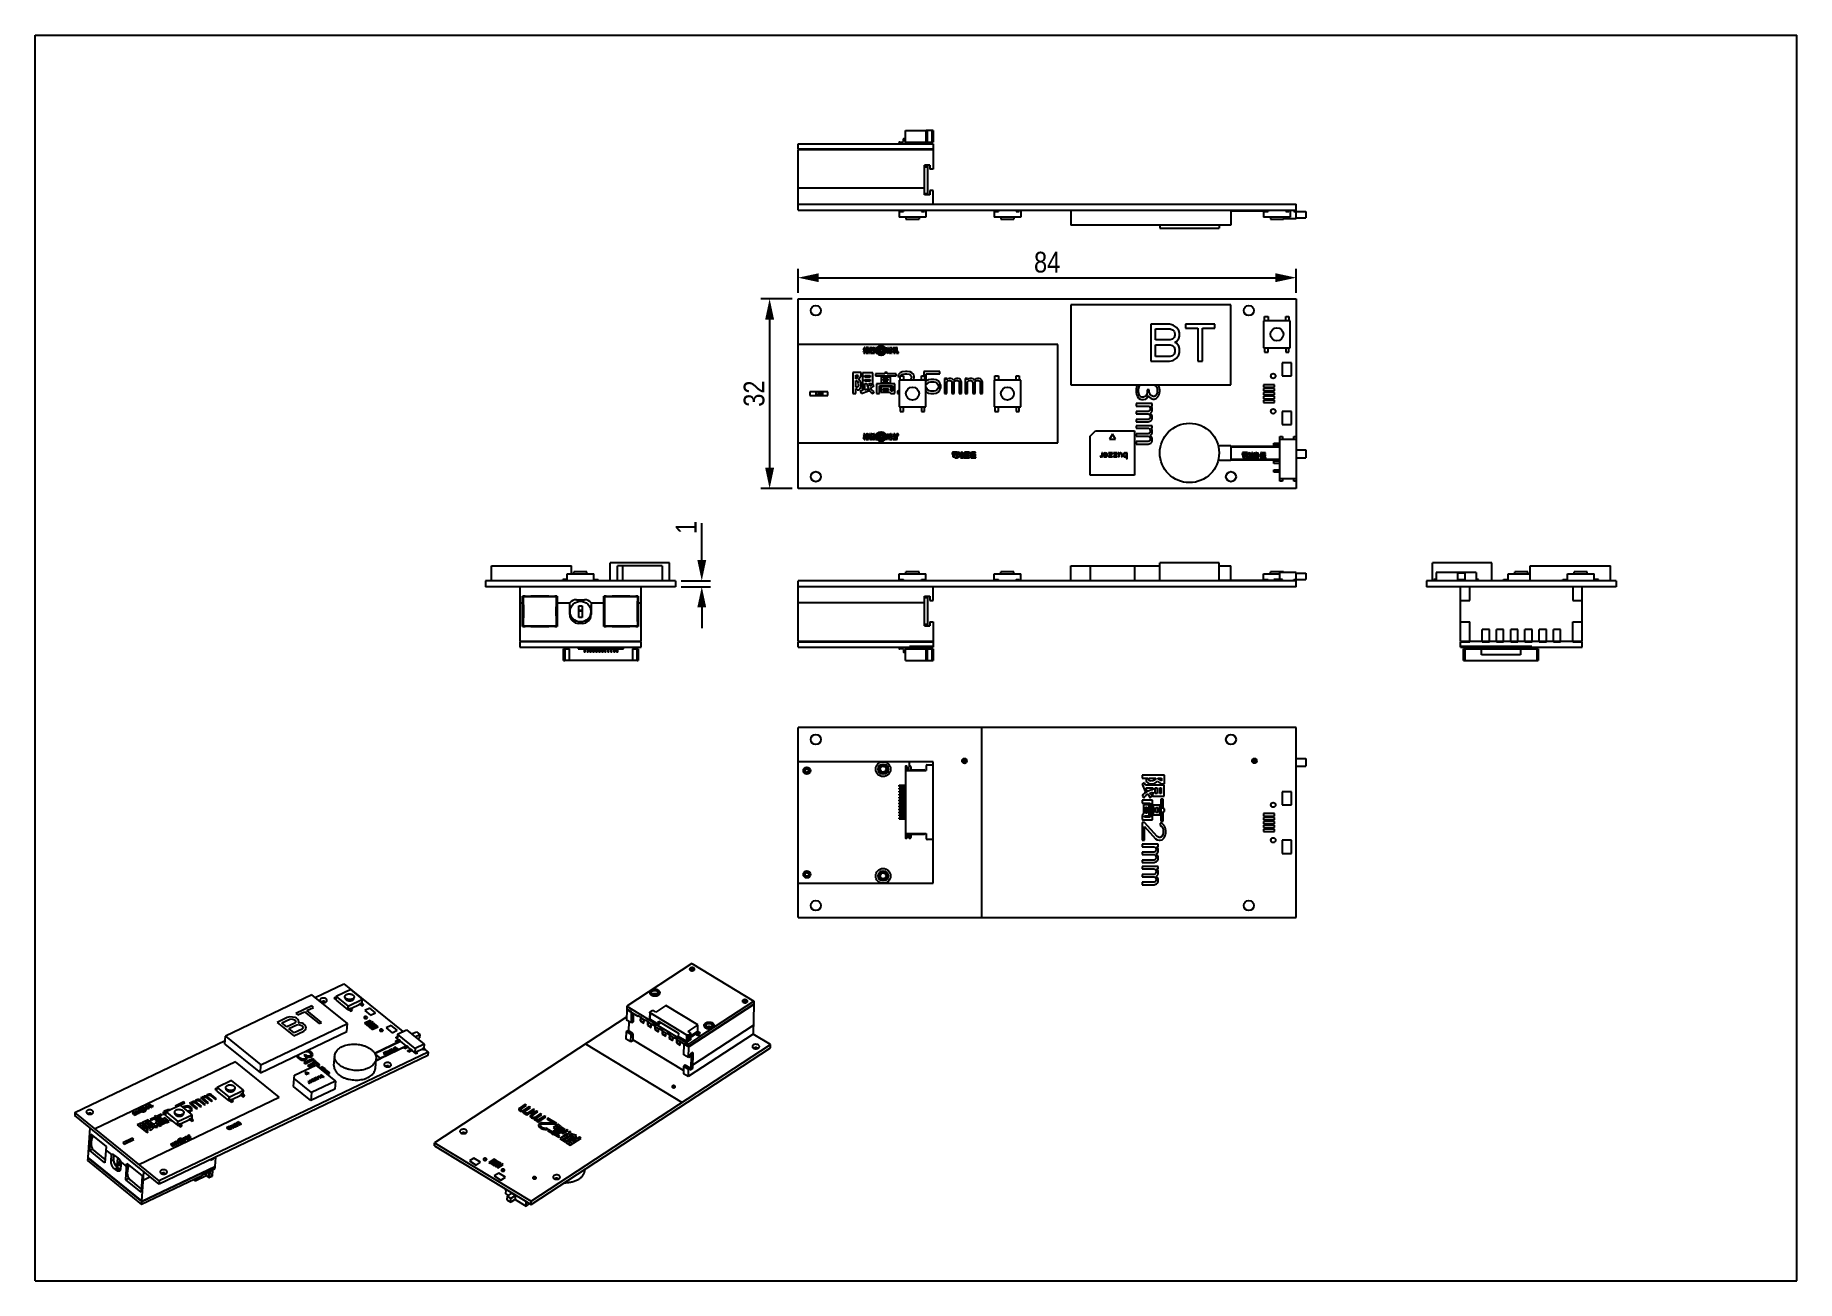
# Model space of a CAD drawing. Header units: millimetres. Extents: x 0 to 297, y 0 to 210.
import ezdxf

# ---------------------------------------------------------------- set-up
doc = ezdxf.new("R2010")
doc.units = ezdxf.units.MM
doc.header["$LTSCALE"] = 16.335
doc.header["$PDMODE"] = 3
doc.header["$PDSIZE"] = 8
doc.layers.get('0').update_dxf_attribs({"linetype": 'CONTINUOUS'})
doc.layers.get('Defpoints').update_dxf_attribs({"linetype": 'CONTINUOUS'})
doc.layers.add('dim', color=82, linetype='CONTINUOUS', lineweight=9)
doc.styles.get("Standard").update_dxf_attribs({"font": 'txt', "width": 0.85})
doc.dimstyles.new('DIMSTYLE_1', dxfattribs={"dimtxt": 3.5, "dimasz": 3.5, "dimexe": 1.5, "dimexo": 1, "dimgap": 0.875, "dimtad": 1, "dimtxsty": 'Standard', "dimblk": '_FILLED', "dimblk1": '_FILLED', "dimblk2": '_FILLED', "dimcen": 0.09, "dimadec": 0, "dimazin": 0, "dimtp": 0.3, "dimtm": 0.3, "dimtfac": 1, "dimtofl": 0, "dimtmove": 0, "dimatfit": 3, "dimldrblk": '_FILLED', "dimfxl": 0, "dimtolj": 1, "dimarcsym": 0})
doc.dimstyles.new('DIMSTYLE_2', dxfattribs={"dimtxt": 3.5, "dimasz": 3.5, "dimexe": 1.5, "dimexo": 1, "dimgap": 0.875, "dimtad": 1, "dimtxsty": 'Standard', "dimblk": '_FILLED', "dimblk1": '_FILLED', "dimblk2": '_FILLED', "dimcen": 0.09, "dimadec": 0, "dimazin": 0, "dimtp": 0.1, "dimtm": 0.1, "dimtfac": 1, "dimtofl": 0, "dimtmove": 0, "dimatfit": 3, "dimldrblk": '_FILLED', "dimfxl": 0, "dimtolj": 1, "dimarcsym": 0})

msp = doc.modelspace()

# ---------------------------------------------------------------- blocks, each defined once
blk = doc.blocks.new('_FILLED')
at = {"color": 0, "linetype": 'ByBlock'}
blk.add_solid([(0, 0), (-1, 0.214), (-1, -0.214)], dxfattribs=at)
blk = doc.blocks.new('*D1')
at = {"layer": 'Defpoints', "color": 0, "linetype": 'Continuous'}
for p in [(212.61, 169.12), (128.61, 165.57), (212.61, 165.57)]:
    blk.add_point(p, dxfattribs=at)
at = {"layer": 'dim', "color": 0, "linetype": 'Continuous', "lineweight": -2}
for p, q in [((128.61, 166.57), (128.61, 170.62)), ((212.61, 166.57), (212.61, 170.62)), ((132.11, 169.12), (209.11, 169.12))]:
    blk.add_line(p, q, dxfattribs=at)
at = {"layer": 'dim', "color": 0, "linetype": 'Continuous', "lineweight": -2, "xscale": 3.5, "yscale": 3.5, "zscale": 3.5, "rotation": 180}
blk.add_blockref('_FILLED', (128.61, 169.12), dxfattribs=at)
at = {"layer": 'dim', "color": 0, "linetype": 'Continuous', "lineweight": -2, "xscale": 3.5, "yscale": 3.5, "zscale": 3.5}
blk.add_blockref('_FILLED', (212.61, 169.12), dxfattribs=at)
at = {"layer": 'dim', "color": 0, "linetype": 'Continuous', "insert": (170.61, 173.49), "char_height": 3.5, "attachment_point": 2}
blk.add_mtext('\\A1;84', dxfattribs=at)
blk = doc.blocks.new('*D2')
at = {"layer": 'Defpoints', "color": 0, "linetype": 'Continuous'}
for p in [(128.61, 165.57), (123.82, 133.57), (128.61, 133.57)]:
    blk.add_point(p, dxfattribs=at)
at = {"layer": 'dim', "color": 0, "linetype": 'Continuous', "lineweight": -2}
for p, q in [((127.61, 165.57), (122.32, 165.57)), ((123.82, 162.07), (123.82, 137.07)), ((127.61, 133.57), (122.32, 133.57))]:
    blk.add_line(p, q, dxfattribs=at)
at = {"layer": 'dim', "color": 0, "linetype": 'Continuous', "lineweight": -2, "xscale": 3.5, "yscale": 3.5, "zscale": 3.5}
for p, rotation in [((123.82, 165.57), 90), ((123.82, 133.57), 270)]:
    blk.add_blockref('_FILLED', p, dxfattribs=dict(at, rotation=rotation))
at = {"layer": 'dim', "color": 0, "linetype": 'Continuous', "insert": (119.44, 149.57), "char_height": 3.5, "attachment_point": 2, "rotation": 90}
blk.add_mtext('\\A1;32', dxfattribs=at)
blk = doc.blocks.new('*D3')
at = {"layer": 'Defpoints', "color": 0, "linetype": 'Continuous'}
for p in [(107.93, 118.02), (107.93, 117.02), (112.38, 118.02)]:
    blk.add_point(p, dxfattribs=at)
at = {"layer": 'dim', "color": 0, "linetype": 'Continuous', "lineweight": -2}
for p, q in [((112.38, 121.52), (112.38, 127.76)), ((108.93, 118.02), (113.88, 118.02)), ((108.93, 117.02), (113.88, 117.02)), ((112.38, 113.52), (112.38, 110.02))]:
    blk.add_line(p, q, dxfattribs=at)
at = {"layer": 'dim', "color": 0, "linetype": 'Continuous', "lineweight": -2, "xscale": 3.5, "yscale": 3.5, "zscale": 3.5}
for p, rotation in [((112.38, 118.02), 270), ((112.38, 117.02), 90)]:
    blk.add_blockref('_FILLED', p, dxfattribs=dict(at, rotation=rotation))
at = {"layer": 'dim', "color": 0, "linetype": 'Continuous', "insert": (108, 125.9), "char_height": 3.5, "attachment_point": 1, "rotation": 90}
blk.add_mtext('\\A1;1', dxfattribs=at)

# ---------------------------------------------------------------- dimensions: what is measured, and where the dimension line sits
at = {"layer": 'dim', "linetype": 'Continuous'}
dim = msp.add_linear_dim(base=(212.609, 169.116), p1=(128.609, 165.571), p2=(212.609, 165.571), dimstyle='DIMSTYLE_1', dxfattribs=at)
dim.commit()
dim.dimension.update_dxf_attribs({"geometry": '*D1', "text_midpoint": (170.609, 169.116), "dimtype": 160})
for base, p1, p2, angle, dimstyle, picture, middle in [((123.819, 133.571), (128.609, 165.571), (128.609, 133.571), 270, 'DIMSTYLE_1', '*D2', (123.819, 149.571)), ((112.378, 118.022), (107.929, 117.022), (107.929, 118.022), 90, 'DIMSTYLE_2', '*D3', (112.378, 126.393))]:
    dim = msp.add_linear_dim(base=base, p1=p1, p2=p2, angle=angle, dimstyle=dimstyle, dxfattribs=at)
    dim.commit()
    dim.dimension.update_dxf_attribs({"geometry": picture, "text_midpoint": middle, "dimtype": 160})

# ---------------------------------------------------------------- linework, layer by layer
at = {"color": 7, "linetype": 'Continuous'}
for p, q in [((0, 0), (0, 210)), ((0, 210), (297, 210)), ((297, 0), (297, 210)), ((146.708, 191.696), (146.708, 193.956)), ((146.708, 193.956), (150.208, 193.956)), ((150.208, 191.956), (150.208, 193.956)), ((151.409, 193.956), (150.208, 193.956)), ((150.408, 193.956), (150.408, 191.956)), ((151.209, 191.956), (151.209, 193.956)), ((151.409, 193.956), (151.409, 191.956)), ((128.609, 190.796), (128.609, 191.696)), ((128.609, 191.696), (151.409, 191.696)), ((151.409, 190.796), (128.609, 190.796)), ((128.609, 180.496), (128.609, 190.696)), ((151.409, 190.696), (128.609, 190.696)), ((129.609, 190.696), (129.609, 190.796)), ((130.609, 190.696), (130.609, 190.796)), ((130.668, 190.796), (130.668, 190.696)), ((141.709, 190.696), (141.709, 190.796)), ((144.209, 190.696), (144.209, 190.796)), ((145.658, 191.696), (145.658, 191.881)), ((145.755, 191.981), (146.291, 191.986)), ((146.388, 192.086), (146.388, 192.456)), ((146.708, 192.556), (146.488, 192.556)), ((146.682, 192.141), (146.664, 191.788)), ((146.708, 191.956), (151.209, 191.956)), ((146.808, 191.956), (146.808, 191.696)), ((146.908, 191.696), (146.908, 191.956)), ((147.008, 191.956), (147.008, 191.696)), ((147.108, 191.956), (147.108, 191.696)), ((147.208, 191.696), (147.208, 191.956)), ((147.308, 191.696), (147.308, 191.956)), ((147.408, 191.956), (147.408, 191.696)), ((147.508, 191.696), (147.508, 191.956)), ((147.608, 191.956), (147.608, 191.696)), ((147.708, 191.956), (147.708, 191.696)), ((149.659, 190.696), (149.659, 190.796)), ((149.808, 191.696), (149.808, 191.956)), ((150.008, 191.956), (150.008, 191.696)), ((150.108, 191.956), (150.108, 191.696)), ((150.308, 191.956), (150.308, 191.696)), ((150.809, 190.696), (150.809, 190.796)), ((151.209, 191.956), (151.409, 191.956)), ((151.409, 191.696), (151.409, 187.396)), ((149.909, 183.096), (149.909, 188.096)), ((150.809, 188.096), (149.909, 188.096)), ((149.909, 187.796), (150.509, 187.796)), ((150.009, 188.096), (150.009, 187.796)), ((150.509, 183.096), (150.509, 188.096)), ((150.809, 188.096), (150.809, 187.396)), ((151.409, 187.396), (150.809, 187.396)), ((149.909, 184.196), (128.609, 184.196)), ((128.609, 181.496), (212.609, 181.496)), ((149.909, 183.296), (150.509, 183.296)), ((150.809, 183.096), (149.909, 183.096)), ((150.009, 183.296), (150.009, 183.096)), ((150.809, 183.796), (150.809, 183.096)), ((151.409, 183.796), (150.809, 183.796)), ((151.409, 181.496), (151.409, 183.796)), ((212.609, 179.096), (212.609, 181.496)), ((128.609, 180.496), (212.609, 180.496)), ((145.659, 180.496), (145.659, 179.346)), ((150.159, 179.346), (145.659, 179.346)), ((145.809, 180.496), (145.809, 180.296)), ((145.809, 180.296), (146.409, 180.296)), ((146.409, 180.496), (146.409, 180.296)), ((146.809, 179.346), (146.809, 178.996)), ((146.809, 178.996), (149.009, 178.996)), ((149.009, 179.346), (149.009, 178.996)), ((149.409, 180.496), (149.409, 180.296)), ((149.409, 180.296), (149.909, 180.296)), ((149.909, 180.496), (149.909, 180.296)), ((150.159, 180.496), (150.159, 179.346)), ((161.659, 180.496), (161.659, 179.346)), ((166.159, 179.346), (161.659, 179.346)), ((161.809, 180.496), (161.809, 180.296)), ((161.809, 180.296), (162.409, 180.296)), ((162.409, 180.496), (162.409, 180.296)), ((162.809, 179.346), (162.809, 178.996)), ((162.809, 178.996), (165.009, 178.996)), ((165.009, 179.346), (165.009, 178.996)), ((165.409, 180.496), (165.409, 180.296)), ((165.409, 180.296), (165.909, 180.296)), ((165.909, 180.496), (165.909, 180.296)), ((166.159, 180.496), (166.159, 179.346)), ((174.609, 180.496), (174.609, 177.996)), ((201.609, 180.496), (201.609, 177.996)), ((201.609, 180.396), (207.109, 180.396)), ((207.109, 180.496), (207.109, 179.346)), ((211.609, 179.346), (207.109, 179.346)), ((207.259, 180.496), (207.259, 180.296)), ((207.259, 180.296), (207.859, 180.296)), ((207.859, 180.496), (207.859, 180.296)), ((208.259, 179.346), (208.259, 178.996)), ((208.259, 178.996), (210.459, 178.996)), ((210.459, 179.346), (210.459, 178.996)), ((210.459, 179.096), (212.609, 179.096)), ((210.859, 180.496), (210.859, 180.296)), ((210.859, 180.296), (211.359, 180.296)), ((211.359, 180.496), (211.359, 180.296)), ((211.609, 180.496), (211.609, 179.346)), ((212.199, 180.496), (212.199, 180.296)), ((212.199, 180.296), (214.209, 180.296)), ((212.609, 179.196), (214.209, 179.196)), ((214.209, 180.296), (214.209, 179.196)), ((201.609, 177.996), (174.609, 177.996)), ((189.609, 177.996), (189.609, 177.496)), ((189.609, 177.496), (199.609, 177.496)), ((199.609, 177.996), (199.609, 177.496)), ((128.609, 133.571), (128.609, 165.571)), ((128.609, 165.571), (212.609, 165.571)), ((174.609, 164.571), (174.609, 151.071)), ((201.609, 164.571), (174.609, 164.571)), ((201.609, 151.071), (201.609, 164.571)), ((212.609, 165.571), (212.609, 133.571)), ((211.609, 161.821), (207.109, 161.821)), ((207.109, 161.821), (207.109, 157.321)), ((207.259, 162.571), (207.859, 162.571)), ((207.259, 161.821), (207.259, 162.571)), ((207.859, 162.571), (207.859, 161.821)), ((210.859, 162.571), (211.359, 162.571)), ((210.859, 161.821), (210.859, 162.571)), ((211.359, 162.571), (211.359, 161.821)), ((211.609, 157.321), (211.609, 161.821)), ((207.109, 157.321), (211.609, 157.321)), ((207.259, 157.321), (207.259, 156.571)), ((207.259, 156.571), (207.859, 156.571)), ((207.859, 156.571), (207.859, 157.321)), ((210.859, 157.321), (210.859, 156.571)), ((210.859, 156.571), (211.359, 156.571)), ((211.359, 156.571), (211.359, 157.321)), ((145.659, 151.821), (145.659, 147.321)), ((150.159, 151.821), (145.659, 151.821)), ((145.809, 151.821), (145.809, 152.571)), ((145.809, 152.571), (146.409, 152.571)), ((146.409, 152.571), (146.409, 151.821)), ((149.409, 151.821), (149.409, 152.571)), ((149.409, 152.571), (149.909, 152.571)), ((149.909, 152.571), (149.909, 151.821)), ((150.159, 147.321), (150.159, 151.821)), ((161.659, 151.821), (161.659, 147.321)), ((166.159, 151.821), (161.659, 151.821)), ((161.809, 151.821), (161.809, 152.571)), ((161.809, 152.571), (162.409, 152.571)), ((162.409, 152.571), (162.409, 151.821)), ((165.409, 151.821), (165.409, 152.571)), ((165.409, 152.571), (165.909, 152.571)), ((165.909, 152.571), (165.909, 151.821)), ((166.159, 147.321), (166.159, 151.821)), ((174.609, 151.071), (201.609, 151.071)), ((145.659, 147.321), (150.159, 147.321)), ((145.809, 147.321), (145.809, 146.571)), ((145.809, 146.571), (146.409, 146.571)), ((146.409, 146.571), (146.409, 147.321)), ((149.409, 147.321), (149.409, 146.571)), ((149.409, 146.571), (149.909, 146.571)), ((149.909, 146.571), (149.909, 147.321)), ((161.659, 147.321), (166.159, 147.321)), ((161.809, 147.321), (161.809, 146.571)), ((161.809, 146.571), (162.409, 146.571)), ((162.409, 146.571), (162.409, 147.321)), ((165.409, 147.321), (165.409, 146.571)), ((165.409, 146.571), (165.909, 146.571)), ((165.909, 146.571), (165.909, 147.321)), ((177.859, 142.421), (178.759, 143.321)), ((178.759, 143.321), (185.359, 143.321)), ((185.359, 143.321), (185.359, 135.821)), ((177.859, 135.821), (177.859, 142.421)), ((199.45, 140.821), (201.609, 140.821)), ((201.609, 140.821), (201.609, 138.321)), ((201.609, 140.721), (209.859, 140.721)), ((201.609, 140.621), (209.859, 140.621)), ((208.859, 141.221), (209.859, 141.221)), ((208.859, 140.821), (208.859, 141.221)), ((209.859, 140.821), (208.859, 140.821)), ((209.859, 142.321), (210.269, 142.321)), ((209.859, 134.821), (209.859, 142.321)), ((209.859, 141.921), (212.609, 141.921)), ((210.269, 142.321), (210.269, 141.921)), ((212.199, 142.321), (212.609, 142.321)), ((212.199, 141.921), (212.199, 142.321)), ((212.609, 140.071), (214.209, 140.071)), ((214.209, 140.071), (214.209, 138.771)), ((201.609, 138.321), (199.45, 138.321)), ((201.609, 138.521), (209.859, 138.521)), ((201.609, 138.421), (209.859, 138.421)), ((208.859, 138.221), (209.859, 138.221)), ((208.859, 137.821), (208.859, 138.221)), ((209.859, 137.821), (208.859, 137.821)), ((208.859, 136.721), (209.859, 136.721)), ((208.859, 136.321), (208.859, 136.721)), ((212.609, 138.771), (214.209, 138.771)), ((185.359, 135.821), (177.859, 135.821)), ((209.859, 136.321), (208.859, 136.321)), ((212.609, 135.221), (209.859, 135.221)), ((210.269, 134.821), (209.859, 134.821)), ((210.269, 135.221), (210.269, 134.821)), ((212.199, 134.821), (212.199, 135.221)), ((212.609, 134.821), (212.199, 134.821)), ((212.609, 133.571), (128.609, 133.571)), ((76.929, 118.022), (76.929, 120.522)), ((76.929, 120.522), (90.429, 120.522)), ((89.679, 118.022), (89.679, 119.172)), ((89.679, 119.172), (94.179, 119.172)), ((90.429, 119.172), (90.429, 120.522)), ((90.829, 119.172), (90.829, 119.522)), ((93.029, 119.522), (90.829, 119.522)), ((93.029, 119.172), (93.029, 119.522)), ((94.179, 118.022), (94.179, 119.172)), ((96.929, 118.022), (96.929, 121.022)), ((106.929, 121.022), (96.929, 121.022)), ((98.179, 118.022), (98.179, 120.522)), ((105.679, 120.522), (98.179, 120.522)), ((99.079, 118.022), (99.079, 120.522)), ((105.679, 120.522), (105.679, 118.022)), ((106.929, 118.022), (106.929, 121.022)), ((145.659, 118.022), (145.659, 119.172)), ((145.659, 119.172), (150.159, 119.172)), ((146.809, 119.172), (146.809, 119.522)), ((149.009, 119.522), (146.809, 119.522)), ((149.009, 119.172), (149.009, 119.522)), ((150.159, 118.022), (150.159, 119.172)), ((161.659, 118.022), (161.659, 119.172)), ((161.659, 119.172), (166.159, 119.172)), ((162.809, 119.172), (162.809, 119.522)), ((165.009, 119.522), (162.809, 119.522)), ((165.009, 119.172), (165.009, 119.522)), ((166.159, 118.022), (166.159, 119.172)), ((174.609, 118.022), (174.609, 120.522)), ((174.609, 120.522), (189.609, 120.522)), ((177.859, 120.522), (177.859, 118.022)), ((185.359, 120.522), (185.359, 118.022)), ((199.609, 121.022), (189.609, 121.022)), ((189.609, 118.022), (189.609, 121.022)), ((199.609, 118.122), (199.609, 121.022)), ((199.609, 120.522), (201.609, 120.522)), ((201.609, 118.022), (201.609, 120.522)), ((207.109, 119.172), (209.859, 119.172)), ((207.109, 118.122), (207.109, 119.172)), ((210.459, 119.522), (208.259, 119.522)), ((208.259, 119.172), (208.259, 119.522)), ((212.609, 119.422), (209.859, 119.422)), ((209.859, 118.022), (209.859, 119.422)), ((210.459, 119.422), (210.459, 119.522)), ((212.609, 117.022), (212.609, 119.422)), ((212.609, 119.322), (214.209, 119.322)), ((214.209, 119.322), (214.209, 118.222)), ((235.576, 118.022), (235.576, 121.022)), ((245.576, 121.022), (235.576, 121.022)), ((236.226, 119.422), (236.226, 118.222)), ((242.926, 119.422), (236.226, 119.422)), ((239.776, 119.322), (239.776, 118.222)), ((241.076, 119.322), (239.776, 119.322)), ((241.076, 118.222), (241.076, 119.322)), ((242.926, 119.422), (242.926, 118.222)), ((245.576, 118.022), (245.576, 121.022)), ((248.326, 118.022), (248.326, 119.172)), ((248.326, 119.172), (252.076, 119.172)), ((249.476, 119.172), (249.476, 119.522)), ((251.676, 119.522), (249.476, 119.522)), ((251.676, 119.172), (251.676, 119.522)), ((252.076, 118.022), (252.076, 120.522)), ((252.076, 120.522), (265.576, 120.522)), ((258.326, 119.172), (262.826, 119.172)), ((258.326, 118.022), (258.326, 119.172)), ((261.676, 119.522), (259.476, 119.522)), ((259.476, 119.172), (259.476, 119.522)), ((261.676, 119.172), (261.676, 119.522)), ((262.826, 118.022), (262.826, 119.172)), ((265.576, 118.022), (265.576, 120.522)), ((75.929, 118.022), (75.929, 117.022)), ((107.929, 118.022), (75.929, 118.022)), ((107.929, 117.022), (75.929, 117.022)), ((81.679, 117.022), (81.679, 107.822)), ((88.929, 118.022), (88.929, 118.222)), ((89.679, 118.222), (88.929, 118.222)), ((94.179, 118.222), (94.929, 118.222)), ((94.929, 118.022), (94.929, 118.222)), ((102.179, 107.822), (102.179, 117.022)), ((107.929, 118.022), (107.929, 117.022)), ((128.609, 107.822), (128.609, 118.022)), ((212.609, 118.022), (128.609, 118.022)), ((212.609, 117.022), (128.609, 117.022)), ((145.809, 118.022), (145.809, 118.222)), ((145.809, 118.222), (146.409, 118.222)), ((146.409, 118.022), (146.409, 118.222)), ((149.409, 118.022), (149.409, 118.222)), ((149.409, 118.222), (149.909, 118.222)), ((149.909, 118.022), (149.909, 118.222)), ((151.409, 114.722), (151.409, 117.022)), ((161.809, 118.022), (161.809, 118.222)), ((161.809, 118.222), (162.409, 118.222)), ((162.409, 118.022), (162.409, 118.222)), ((165.409, 118.022), (165.409, 118.222)), ((165.409, 118.222), (165.909, 118.222)), ((165.909, 118.022), (165.909, 118.222)), ((199.45, 118.122), (208.859, 118.122)), ((199.45, 118.122), (199.45, 118.022)), ((207.259, 118.222), (207.859, 118.222)), ((207.259, 118.122), (207.259, 118.222)), ((207.859, 118.122), (207.859, 118.222)), ((210.269, 118.222), (208.859, 118.222)), ((208.859, 118.022), (208.859, 118.222)), ((210.269, 118.022), (210.269, 118.222)), ((212.199, 118.222), (214.209, 118.222)), ((212.199, 118.022), (212.199, 118.222)), ((234.576, 118.022), (234.576, 117.022)), ((266.576, 118.022), (234.576, 118.022)), ((266.576, 117.022), (234.576, 117.022)), ((235.826, 118.022), (235.826, 118.222)), ((236.226, 118.222), (235.826, 118.222)), ((239.776, 118.222), (241.076, 118.222)), ((240.326, 107.822), (240.326, 117.022)), ((241.901, 114.722), (241.901, 117.022)), ((243.326, 118.222), (242.926, 118.222)), ((243.326, 118.022), (243.326, 118.222)), ((247.576, 118.022), (247.576, 118.222)), ((247.576, 118.222), (248.326, 118.222)), ((257.576, 118.222), (258.326, 118.222)), ((257.576, 118.022), (257.576, 118.222)), ((259.251, 117.022), (259.251, 114.722)), ((260.826, 107.822), (260.826, 117.022)), ((263.576, 118.222), (262.826, 118.222)), ((263.576, 118.022), (263.576, 118.222)), ((266.576, 118.022), (266.576, 117.022)), ((81.679, 114.322), (82.237, 114.322)), ((82.179, 110.322), (82.179, 115.422)), ((82.179, 115.422), (87.979, 115.422)), ((82.229, 115.422), (82.229, 114.322)), ((82.229, 114.922), (82.237, 114.922)), ((82.237, 115.414), (82.237, 110.33)), ((82.237, 115.414), (82.27, 115.36)), ((82.579, 115.414), (82.237, 115.414)), ((82.27, 115.36), (87.889, 115.36)), ((82.579, 115.422), (82.579, 115.414)), ((83.579, 115.422), (83.579, 115.414)), ((86.579, 115.414), (83.579, 115.414)), ((86.279, 115.422), (86.279, 115.414)), ((86.579, 115.422), (86.579, 115.414)), ((87.579, 115.422), (87.579, 115.414)), ((87.921, 115.414), (87.579, 115.414)), ((87.921, 115.414), (87.889, 115.36)), ((87.921, 115.414), (87.921, 110.33)), ((87.921, 114.322), (90.129, 114.322)), ((87.979, 115.422), (87.979, 110.322)), ((90.129, 112.322), (90.129, 114.322)), ((91.247, 114.822), (92.611, 114.822)), ((91.629, 111.822), (91.629, 113.822)), ((91.629, 113.822), (92.229, 113.822)), ((91.629, 113.072), (92.229, 113.072)), ((92.229, 112.872), (91.629, 112.872)), ((92.229, 113.822), (92.229, 111.822)), ((93.729, 114.322), (93.729, 112.322)), ((93.729, 114.322), (95.937, 114.322)), ((95.879, 115.422), (101.679, 115.422)), ((95.879, 110.322), (95.879, 115.422)), ((96.279, 115.414), (95.937, 115.414)), ((95.937, 110.33), (95.937, 115.414)), ((95.97, 115.36), (95.937, 115.414)), ((95.97, 115.36), (101.589, 115.36)), ((96.279, 115.422), (96.279, 115.414)), ((97.279, 115.414), (97.279, 115.422)), ((100.279, 115.414), (97.279, 115.414)), ((97.579, 115.422), (97.579, 115.414)), ((100.279, 115.422), (100.279, 115.414)), ((101.279, 115.414), (101.279, 115.422)), ((101.621, 115.414), (101.279, 115.414)), ((101.589, 115.36), (101.621, 115.414)), ((101.621, 110.33), (101.621, 115.414)), ((101.621, 114.922), (101.629, 114.922)), ((101.621, 114.322), (102.179, 114.322)), ((101.629, 114.322), (101.629, 115.422)), ((101.679, 115.422), (101.679, 110.322)), ((149.909, 114.322), (128.609, 114.322)), ((149.909, 110.422), (149.909, 115.422)), ((149.909, 115.422), (150.809, 115.422)), ((149.909, 115.222), (150.509, 115.222)), ((150.009, 115.422), (150.009, 115.222)), ((150.509, 110.422), (150.509, 115.422)), ((150.809, 115.422), (150.809, 114.722)), ((150.809, 114.722), (151.409, 114.722)), ((240.326, 114.722), (241.901, 114.722)), ((259.251, 114.722), (260.826, 114.722)), ((87.979, 110.322), (82.179, 110.322)), ((82.27, 110.384), (82.237, 110.33)), ((82.237, 110.33), (82.579, 110.33)), ((87.889, 110.384), (82.27, 110.384)), ((82.579, 110.33), (82.579, 110.322)), ((83.579, 110.33), (83.579, 110.322)), ((83.579, 110.33), (86.579, 110.33)), ((86.579, 110.33), (86.579, 110.322)), ((87.579, 110.33), (87.579, 110.322)), ((87.579, 110.33), (87.921, 110.33)), ((87.779, 110.33), (87.779, 110.322)), ((87.889, 110.384), (87.921, 110.33)), ((92.229, 111.822), (91.629, 111.822)), ((92.229, 110.822), (91.629, 110.822)), ((101.679, 110.322), (95.879, 110.322)), ((95.937, 110.33), (95.97, 110.384)), ((95.937, 110.33), (96.279, 110.33)), ((101.589, 110.384), (95.97, 110.384)), ((96.079, 110.322), (96.079, 110.33)), ((96.279, 110.33), (96.279, 110.322)), ((97.279, 110.33), (100.279, 110.33)), ((97.279, 110.322), (97.279, 110.33)), ((100.279, 110.33), (100.279, 110.322)), ((101.279, 110.33), (101.621, 110.33)), ((101.279, 110.322), (101.279, 110.33)), ((101.621, 110.33), (101.589, 110.384)), ((149.909, 110.722), (150.509, 110.722)), ((149.909, 110.422), (150.809, 110.422)), ((150.009, 110.722), (150.009, 110.422)), ((150.809, 111.122), (150.809, 110.422)), ((150.809, 111.122), (151.409, 111.122)), ((151.409, 111.122), (151.409, 106.822)), ((240.326, 111.122), (241.901, 111.122)), ((241.901, 107.722), (241.901, 111.122)), ((259.251, 111.122), (260.826, 111.122)), ((259.251, 107.722), (259.251, 111.122)), ((81.679, 107.822), (102.179, 107.822)), ((81.679, 107.722), (81.679, 106.822)), ((102.179, 107.722), (81.679, 107.722)), ((82.429, 107.822), (82.429, 107.722)), ((82.679, 107.822), (82.679, 107.722)), ((83.679, 107.822), (83.679, 107.722)), ((83.738, 107.822), (83.738, 107.722)), ((100.12, 107.722), (100.12, 107.822)), ((100.179, 107.822), (100.179, 107.722)), ((101.179, 107.822), (101.179, 107.722)), ((101.429, 107.822), (101.429, 107.722)), ((102.179, 106.822), (102.179, 107.722)), ((128.609, 107.822), (151.409, 107.822)), ((128.609, 106.822), (128.609, 107.722)), ((128.609, 107.722), (151.409, 107.722)), ((129.609, 107.822), (129.609, 107.722)), ((130.609, 107.822), (130.609, 107.722)), ((130.668, 107.822), (130.668, 107.722)), ((141.709, 107.822), (141.709, 107.722)), ((144.209, 107.822), (144.209, 107.722)), ((147.409, 106.822), (147.409, 106.922)), ((151.409, 106.922), (147.409, 106.922)), ((149.659, 107.822), (149.659, 107.722)), ((150.809, 107.822), (150.809, 107.722)), ((240.326, 107.822), (260.826, 107.822)), ((240.326, 106.822), (240.326, 107.722)), ((240.326, 107.722), (241.901, 107.722)), ((252.326, 106.922), (240.326, 106.922)), ((241.076, 107.822), (241.076, 107.722)), ((243.976, 107.722), (243.976, 109.822)), ((245.176, 109.822), (243.976, 109.822)), ((243.976, 107.722), (245.176, 107.722)), ((245.176, 107.722), (245.176, 109.822)), ((246.376, 107.722), (246.376, 109.822)), ((247.576, 109.822), (246.376, 109.822)), ((246.376, 107.722), (247.576, 107.722)), ((247.576, 107.722), (247.576, 109.822)), ((249.976, 109.822), (248.776, 109.822)), ((248.776, 107.722), (248.776, 109.822)), ((248.776, 107.722), (249.976, 107.722)), ((249.976, 107.722), (249.976, 109.822)), ((252.376, 109.822), (251.176, 109.822)), ((251.176, 107.722), (251.176, 109.822)), ((251.176, 107.722), (252.376, 107.722)), ((252.326, 106.922), (252.326, 106.822)), ((252.376, 107.722), (252.376, 109.822)), ((254.776, 109.822), (253.576, 109.822)), ((253.576, 107.722), (253.576, 109.822)), ((253.576, 107.722), (254.776, 107.722)), ((254.776, 107.722), (254.776, 109.822)), ((257.176, 109.822), (255.976, 109.822)), ((255.976, 107.722), (255.976, 109.822)), ((255.976, 107.722), (257.176, 107.722)), ((257.176, 107.722), (257.176, 109.822)), ((259.251, 107.722), (260.826, 107.722)), ((260.076, 107.822), (260.076, 107.722)), ((260.826, 106.822), (260.826, 107.722)), ((81.679, 106.822), (102.179, 106.822)), ((89.279, 106.562), (89.079, 106.562)), ((89.079, 104.563), (89.079, 106.562)), ((89.079, 104.563), (89.279, 104.563)), ((89.279, 106.562), (89.279, 104.563)), ((90.08, 104.563), (89.279, 104.563)), ((89.28, 106.562), (89.28, 106.822)), ((89.28, 106.562), (90.08, 106.562)), ((89.38, 106.822), (89.38, 106.562)), ((90.08, 104.562), (90.08, 106.562)), ((100.68, 104.562), (90.08, 104.562)), ((91.55, 106.822), (91.55, 106.562)), ((91.55, 106.562), (92.53, 106.562)), ((92.53, 106.822), (92.53, 105.962)), ((92.53, 106.637), (92.73, 106.637)), ((92.73, 106.537), (92.53, 106.537)), ((92.53, 106.532), (92.73, 106.532)), ((92.73, 106.432), (92.53, 106.432)), ((92.53, 106.062), (92.73, 106.062)), ((92.73, 105.962), (92.53, 105.962)), ((92.73, 105.962), (92.73, 106.822)), ((92.73, 106.562), (93.03, 106.562)), ((93.03, 106.822), (93.03, 105.962)), ((93.03, 106.637), (93.23, 106.637)), ((93.23, 106.537), (93.03, 106.537)), ((93.03, 106.532), (93.23, 106.532)), ((93.23, 106.432), (93.03, 106.432)), ((93.03, 106.062), (93.23, 106.062)), ((93.23, 105.962), (93.03, 105.962)), ((93.23, 105.962), (93.23, 106.822)), ((93.23, 106.562), (93.53, 106.562)), ((93.53, 106.822), (93.53, 105.962)), ((93.53, 106.637), (93.73, 106.637)), ((93.73, 106.537), (93.53, 106.537)), ((93.53, 106.532), (93.73, 106.532)), ((93.73, 106.432), (93.53, 106.432)), ((93.53, 106.062), (93.73, 106.062)), ((93.73, 105.962), (93.53, 105.962)), ((93.73, 105.962), (93.73, 106.822)), ((93.73, 106.562), (94.03, 106.562)), ((94.03, 106.822), (94.03, 105.962)), ((94.03, 106.637), (94.23, 106.637)), ((94.23, 106.537), (94.03, 106.537)), ((94.03, 106.532), (94.23, 106.532)), ((94.23, 106.432), (94.03, 106.432)), ((94.03, 106.062), (94.23, 106.062)), ((94.23, 105.962), (94.03, 105.962)), ((94.23, 105.962), (94.23, 106.822)), ((94.23, 106.562), (94.53, 106.562)), ((94.53, 106.822), (94.53, 105.962)), ((94.53, 106.637), (94.73, 106.637)), ((94.73, 106.537), (94.53, 106.537)), ((94.53, 106.532), (94.73, 106.532)), ((94.73, 106.432), (94.53, 106.432)), ((94.53, 106.062), (94.73, 106.062)), ((94.73, 105.962), (94.53, 105.962)), ((94.73, 105.962), (94.73, 106.822)), ((94.73, 106.562), (95.03, 106.562)), ((95.03, 106.822), (95.03, 105.962)), ((95.03, 106.637), (95.23, 106.637)), ((95.23, 106.537), (95.03, 106.537)), ((95.03, 106.532), (95.23, 106.532)), ((95.23, 106.432), (95.03, 106.432)), ((95.03, 106.062), (95.23, 106.062)), ((95.23, 105.962), (95.03, 105.962)), ((95.23, 105.962), (95.23, 106.822)), ((95.23, 106.562), (95.53, 106.562)), ((95.53, 106.822), (95.53, 105.962)), ((95.53, 106.637), (95.73, 106.637)), ((95.73, 106.537), (95.53, 106.537)), ((95.53, 106.532), (95.73, 106.532)), ((95.73, 106.432), (95.53, 106.432)), ((95.53, 106.062), (95.73, 106.062)), ((95.73, 105.962), (95.53, 105.962)), ((95.73, 105.962), (95.73, 106.822)), ((95.73, 106.562), (96.03, 106.562)), ((96.03, 106.822), (96.03, 105.962)), ((96.03, 106.637), (96.23, 106.637)), ((96.23, 106.537), (96.03, 106.537)), ((96.03, 106.532), (96.23, 106.532)), ((96.23, 106.432), (96.03, 106.432)), ((96.03, 106.062), (96.23, 106.062)), ((96.23, 105.962), (96.03, 105.962)), ((96.23, 105.962), (96.23, 106.822)), ((96.23, 106.562), (96.53, 106.562)), ((96.53, 106.822), (96.53, 105.962)), ((96.53, 106.637), (96.73, 106.637)), ((96.73, 106.537), (96.53, 106.537)), ((96.53, 106.532), (96.73, 106.532)), ((96.73, 106.432), (96.53, 106.432)), ((96.53, 106.062), (96.73, 106.062)), ((96.73, 105.962), (96.53, 105.962)), ((96.73, 105.962), (96.73, 106.822)), ((96.73, 106.562), (97.03, 106.562)), ((97.03, 106.822), (97.03, 105.962)), ((97.03, 106.637), (97.23, 106.637)), ((97.23, 106.537), (97.03, 106.537)), ((97.03, 106.532), (97.23, 106.532)), ((97.23, 106.432), (97.03, 106.432)), ((97.03, 106.062), (97.23, 106.062)), ((97.23, 105.962), (97.03, 105.962)), ((97.23, 105.962), (97.23, 106.822)), ((97.23, 106.562), (97.53, 106.562)), ((97.53, 106.822), (97.53, 105.962)), ((97.53, 106.637), (97.73, 106.637)), ((97.73, 106.537), (97.53, 106.537)), ((97.53, 106.532), (97.73, 106.532)), ((97.73, 106.432), (97.53, 106.432)), ((97.53, 106.062), (97.73, 106.062)), ((97.73, 105.962), (97.53, 105.962)), ((97.73, 105.962), (97.73, 106.822)), ((97.73, 106.562), (98.03, 106.562)), ((98.03, 106.822), (98.03, 105.962)), ((98.03, 106.637), (98.23, 106.637)), ((98.23, 106.537), (98.03, 106.537)), ((98.03, 106.532), (98.23, 106.532)), ((98.23, 106.432), (98.03, 106.432)), ((98.03, 106.062), (98.23, 106.062)), ((98.23, 105.962), (98.03, 105.962)), ((98.23, 105.962), (98.23, 106.822)), ((98.23, 106.562), (99.209, 106.562)), ((99.209, 106.562), (99.209, 106.822)), ((100.68, 106.562), (101.679, 106.562)), ((100.68, 106.562), (100.68, 104.562)), ((101.479, 104.563), (100.68, 104.563)), ((101.379, 106.562), (101.379, 106.822)), ((101.479, 104.563), (101.479, 106.822)), ((101.48, 104.563), (101.679, 104.563)), ((101.679, 106.562), (101.679, 104.563)), ((128.609, 106.822), (151.409, 106.822)), ((145.658, 106.822), (145.658, 106.637)), ((146.291, 106.532), (145.755, 106.537)), ((146.388, 106.432), (146.388, 106.062)), ((146.488, 105.962), (146.708, 105.962)), ((146.664, 106.731), (146.682, 106.377)), ((146.708, 104.562), (146.708, 106.822)), ((146.708, 106.562), (150.407, 106.562)), ((146.708, 104.562), (150.208, 104.562)), ((146.808, 106.822), (146.808, 106.562)), ((146.908, 106.562), (146.908, 106.822)), ((147.008, 106.822), (147.008, 106.562)), ((147.108, 106.822), (147.108, 106.562)), ((147.208, 106.562), (147.208, 106.822)), ((147.308, 106.562), (147.308, 106.822)), ((147.408, 106.822), (147.408, 106.562)), ((147.508, 106.562), (147.508, 106.822)), ((147.608, 106.822), (147.608, 106.562)), ((147.708, 106.822), (147.708, 106.562)), ((149.808, 106.562), (149.808, 106.822)), ((150.008, 106.822), (150.008, 106.562)), ((150.108, 106.822), (150.108, 106.562)), ((150.208, 104.563), (150.208, 106.562)), ((150.208, 104.563), (151.409, 104.563)), ((150.308, 106.822), (150.308, 106.562)), ((150.408, 106.562), (150.408, 104.563)), ((150.408, 106.562), (151.409, 106.562)), ((151.209, 104.563), (151.209, 106.562)), ((151.409, 106.562), (151.409, 104.563)), ((240.326, 106.822), (260.826, 106.822)), ((240.826, 104.563), (240.826, 106.562)), ((240.826, 106.562), (253.426, 106.562)), ((240.826, 104.563), (253.426, 104.563)), ((241.027, 106.822), (241.026, 104.563)), ((241.127, 106.822), (241.127, 106.562)), ((241.597, 106.562), (241.597, 106.822)), ((241.697, 106.822), (241.697, 106.562)), ((241.897, 106.822), (241.897, 106.562)), ((242.397, 106.562), (242.397, 106.822)), ((242.497, 106.822), (242.497, 106.562)), ((242.697, 106.822), (242.697, 106.562)), ((243.097, 106.562), (243.097, 106.822)), ((243.297, 106.822), (243.297, 106.562)), ((243.821, 105.562), (243.821, 106.562)), ((250.431, 105.562), (243.821, 105.562)), ((244.276, 106.822), (244.276, 106.562)), ((244.476, 106.731), (244.276, 106.731)), ((244.476, 106.562), (244.476, 106.822)), ((244.776, 106.822), (244.776, 106.562)), ((244.976, 106.731), (244.776, 106.731)), ((244.976, 106.562), (244.976, 106.822)), ((245.276, 106.822), (245.276, 106.562)), ((245.476, 106.731), (245.276, 106.731)), ((245.476, 106.562), (245.476, 106.822)), ((245.776, 106.822), (245.776, 106.562)), ((245.976, 106.731), (245.776, 106.731)), ((245.976, 106.562), (245.976, 106.822)), ((246.276, 106.822), (246.276, 106.562)), ((246.476, 106.731), (246.276, 106.731)), ((246.476, 106.562), (246.476, 106.822)), ((246.776, 106.822), (246.776, 106.562)), ((246.976, 106.731), (246.776, 106.731)), ((246.976, 106.562), (246.976, 106.822)), ((247.276, 106.822), (247.276, 106.562)), ((247.476, 106.731), (247.276, 106.731)), ((247.476, 106.562), (247.476, 106.822)), ((247.776, 106.822), (247.776, 106.562)), ((247.976, 106.731), (247.776, 106.731)), ((247.976, 106.562), (247.976, 106.822)), ((248.276, 106.822), (248.276, 106.562)), ((248.476, 106.731), (248.276, 106.731)), ((248.476, 106.562), (248.476, 106.822)), ((248.776, 106.822), (248.776, 106.562)), ((248.976, 106.731), (248.776, 106.731)), ((248.976, 106.562), (248.976, 106.822)), ((249.276, 106.822), (249.276, 106.562)), ((249.476, 106.731), (249.276, 106.731)), ((249.476, 106.562), (249.476, 106.822)), ((249.776, 106.822), (249.776, 106.562)), ((249.976, 106.731), (249.776, 106.731)), ((249.976, 106.562), (249.976, 106.822)), ((250.431, 106.562), (250.431, 105.562)), ((250.956, 106.822), (250.956, 106.562)), ((251.156, 106.822), (251.156, 106.562)), ((251.556, 106.562), (251.556, 106.822)), ((251.756, 106.822), (251.756, 106.562)), ((251.856, 106.822), (251.856, 106.562)), ((252.356, 106.562), (252.356, 106.822)), ((252.556, 106.822), (252.556, 106.562)), ((252.656, 106.822), (252.656, 106.562)), ((253.126, 106.562), (253.126, 106.822)), ((253.226, 106.822), (253.226, 106.562)), ((253.226, 104.563), (253.226, 106.562)), ((253.426, 106.562), (253.426, 104.563)), ((128.609, 61.26), (128.609, 93.26)), ((212.609, 93.26), (128.609, 93.26)), ((212.609, 61.26), (212.609, 93.26)), ((151.409, 87.51), (128.609, 87.51)), ((146.708, 86.71), (146.708, 74.711)), ((146.808, 86.81), (146.908, 86.81)), ((147.008, 86.71), (147.008, 86.24)), ((147.108, 86.14), (147.208, 86.14)), ((147.308, 86.24), (147.308, 86.71)), ((147.408, 86.81), (147.508, 86.81)), ((147.409, 86.81), (147.409, 87.51)), ((147.608, 86.71), (147.608, 86.24)), ((147.708, 86.14), (149.808, 86.14)), ((150.208, 86.81), (150.208, 86.011)), ((150.407, 87.01), (151.208, 87.01)), ((151.409, 67.01), (151.409, 87.51)), ((212.609, 88.06), (214.209, 88.06)), ((212.609, 86.76), (214.209, 86.76)), ((214.209, 88.06), (214.209, 86.76)), ((145.658, 83.361), (145.658, 83.561)), ((145.658, 83.561), (146.708, 83.561)), ((145.658, 83.361), (146.708, 83.361)), ((145.755, 83.561), (145.755, 83.361)), ((146.291, 83.361), (146.291, 83.561)), ((146.388, 83.361), (146.388, 83.561)), ((146.488, 83.561), (146.488, 83.361)), ((146.708, 86.011), (150.208, 86.011)), ((145.658, 82.861), (145.658, 83.061)), ((145.658, 83.061), (146.708, 83.061)), ((145.658, 82.861), (146.708, 82.861)), ((145.658, 82.361), (145.658, 82.561)), ((145.658, 82.561), (146.708, 82.561)), ((145.658, 82.361), (146.708, 82.361)), ((145.658, 81.861), (145.658, 82.061)), ((145.658, 82.061), (146.708, 82.061)), ((145.658, 81.861), (146.708, 81.861)), ((145.658, 81.361), (145.658, 81.561)), ((145.658, 81.561), (146.708, 81.561)), ((145.658, 81.361), (146.708, 81.361)), ((145.658, 80.861), (145.658, 81.061)), ((145.658, 81.061), (146.708, 81.061)), ((145.658, 80.861), (146.708, 80.861)), ((145.658, 80.361), (145.658, 80.561)), ((145.658, 80.561), (146.708, 80.561)), ((145.658, 80.361), (146.708, 80.361)), ((145.755, 83.061), (145.755, 82.861)), ((145.755, 82.561), (145.755, 82.361)), ((145.755, 82.061), (145.755, 81.861)), ((145.755, 81.561), (145.755, 81.361)), ((145.755, 81.061), (145.755, 80.861)), ((145.755, 80.561), (145.755, 80.361)), ((146.291, 82.861), (146.291, 83.061)), ((146.291, 82.361), (146.291, 82.561)), ((146.291, 81.861), (146.291, 82.061)), ((146.291, 81.361), (146.291, 81.561)), ((146.291, 80.861), (146.291, 81.061)), ((146.291, 80.361), (146.291, 80.561)), ((146.388, 82.861), (146.388, 83.061)), ((146.388, 82.361), (146.388, 82.561)), ((146.388, 81.861), (146.388, 82.061)), ((146.388, 81.361), (146.388, 81.561)), ((146.388, 80.861), (146.388, 81.061)), ((146.388, 80.361), (146.388, 80.561)), ((146.488, 83.061), (146.488, 82.861)), ((146.488, 82.561), (146.488, 82.361)), ((146.488, 82.061), (146.488, 81.861)), ((146.488, 81.561), (146.488, 81.361)), ((146.488, 81.061), (146.488, 80.861)), ((146.488, 80.561), (146.488, 80.361)), ((145.658, 79.861), (145.658, 80.061)), ((145.658, 80.061), (146.708, 80.061)), ((145.658, 79.861), (146.708, 79.861)), ((145.658, 79.361), (145.658, 79.561)), ((145.658, 79.561), (146.708, 79.561)), ((145.658, 79.361), (146.708, 79.361)), ((145.658, 78.861), (145.658, 79.061)), ((145.658, 79.061), (146.708, 79.061)), ((145.658, 78.861), (146.708, 78.861)), ((145.658, 78.361), (145.658, 78.561)), ((145.658, 78.561), (146.708, 78.561)), ((145.658, 78.361), (146.708, 78.361)), ((145.658, 77.861), (145.658, 78.061)), ((145.658, 78.061), (146.708, 78.061)), ((145.658, 77.861), (146.708, 77.861)), ((145.755, 80.061), (145.755, 79.861)), ((145.755, 79.561), (145.755, 79.361)), ((145.755, 79.061), (145.755, 78.861)), ((145.755, 78.561), (145.755, 78.361)), ((145.755, 78.061), (145.755, 77.861)), ((146.291, 79.861), (146.291, 80.061)), ((146.291, 79.361), (146.291, 79.561)), ((146.291, 78.861), (146.291, 79.061)), ((146.291, 78.361), (146.291, 78.561)), ((146.291, 77.861), (146.291, 78.061)), ((146.388, 79.861), (146.388, 80.061)), ((146.388, 79.361), (146.388, 79.561)), ((146.388, 78.861), (146.388, 79.061)), ((146.388, 78.361), (146.388, 78.561)), ((146.388, 77.861), (146.388, 78.061)), ((146.488, 80.061), (146.488, 79.861)), ((146.488, 79.561), (146.488, 79.361)), ((146.488, 79.061), (146.488, 78.861)), ((146.488, 78.561), (146.488, 78.361)), ((146.488, 78.061), (146.488, 77.861)), ((146.708, 75.411), (150.208, 75.411)), ((146.808, 74.611), (146.908, 74.611)), ((147.008, 75.181), (147.008, 74.711)), ((147.108, 75.281), (147.208, 75.281)), ((147.308, 75.181), (147.308, 74.711)), ((147.408, 74.611), (147.508, 74.611)), ((147.608, 75.181), (147.608, 74.711)), ((147.708, 75.281), (149.808, 75.281)), ((150.208, 75.411), (150.208, 74.61)), ((151.209, 74.41), (150.409, 74.41)), ((128.609, 67.01), (151.409, 67.01)), ((128.609, 61.26), (212.609, 61.26)), ((110.707, 53.471), (99.762, 46.3)), ((110.707, 53.471), (121.149, 47.145)), ((110.398, 52.399), (110.399, 52.435)), ((111.098, 52.387), (111.098, 52.42)), ((46.627, 48.229), (32.059, 41.259)), ((52.625, 43.362), (46.627, 48.229)), ((47.197, 47.766), (52.022, 50.075)), ((50.468, 47.612), (50.476, 47.72)), ((50.727, 47.402), (50.468, 47.612)), ((50.476, 47.72), (50.76, 47.856)), ((50.735, 47.51), (50.476, 47.72)), ((50.72, 47.303), (50.764, 47.926)), ((53.192, 49.087), (50.764, 47.926)), ((50.764, 47.926), (52.764, 46.303)), ((52.022, 50.075), (61.961, 42.009)), ((52.21, 47.75), (52.224, 47.94)), ((55.192, 47.465), (53.192, 49.087)), ((53.746, 47.641), (53.76, 47.83)), ((50.72, 47.303), (52.719, 45.681)), ((52.719, 45.681), (52.764, 46.303)), ((52.719, 45.681), (52.8, 45.719)), ((52.764, 46.303), (55.192, 47.465)), ((52.8, 45.719), (52.808, 45.828)), ((52.8, 45.719), (53.134, 45.449)), ((52.808, 45.828), (53.132, 45.982)), ((52.808, 45.828), (53.141, 45.557)), ((53.465, 45.712), (53.132, 45.982)), ((53.134, 45.449), (53.457, 45.604)), ((53.134, 45.449), (53.141, 45.557)), ((53.141, 45.557), (53.465, 45.712)), ((53.213, 45.917), (54.743, 46.649)), ((53.457, 45.604), (53.465, 45.712)), ((54.743, 46.649), (54.75, 46.757)), ((54.743, 46.649), (55.076, 46.378)), ((54.75, 46.757), (55.02, 46.886)), ((54.75, 46.757), (55.084, 46.486)), ((55.353, 46.616), (55.02, 46.886)), ((55.076, 46.378), (55.346, 46.507)), ((55.076, 46.378), (55.084, 46.486)), ((55.084, 46.486), (55.353, 46.616)), ((55.101, 46.82), (55.147, 46.842)), ((55.147, 46.842), (55.192, 47.465)), ((55.346, 46.507), (55.353, 46.616)), ((99.751, 45.756), (99.713, 43.961)), ((99.751, 45.756), (99.795, 45.785)), ((99.751, 45.756), (101.61, 44.63)), ((99.762, 46.3), (99.752, 45.811)), ((100.554, 45.324), (99.752, 45.811)), ((99.762, 46.3), (104.092, 43.677)), ((100.515, 43.475), (100.554, 45.324)), ((100.834, 45.1), (100.803, 43.664)), ((101.61, 44.63), (101.611, 44.684)), ((101.654, 44.658), (101.61, 44.63)), ((102.223, 44.314), (101.611, 44.684)), ((103.615, 45.249), (103.593, 44.162)), ((103.659, 45.183), (103.637, 44.096)), ((103.653, 45.308), (104.038, 45.56)), ((109.874, 41.418), (103.659, 45.183)), ((104.643, 45.314), (104.236, 45.561)), ((106.323, 46.415), (104.643, 45.314)), ((111.723, 43.144), (106.323, 46.415)), ((121.137, 46.601), (110.193, 39.429)), ((121.138, 46.655), (110.194, 39.484)), ((112.124, 41.231), (121.149, 47.145)), ((119.312, 46.998), (119.312, 47.034)), ((120.012, 46.986), (120.012, 47.02)), ((121.137, 46.601), (121.032, 41.597)), ((121.095, 46.626), (121.137, 46.601)), ((121.149, 47.145), (121.138, 46.655)), ((37.961, 35.038), (52.529, 42.008)), ((38.057, 36.392), (52.625, 43.362)), ((52.529, 42.008), (52.625, 43.362)), ((61.099, 41.597), (61.053, 40.947)), ((61.099, 41.597), (62.583, 42.307)), ((64.076, 39.181), (61.099, 41.597)), ((62.583, 42.307), (65.56, 39.891)), ((63.446, 41.607), (64.264, 41.999)), ((64.264, 41.999), (64.842, 41.53)), ((99.724, 44.498), (67.34, 23.278)), ((99.646, 40.752), (99.672, 42.003)), ((99.672, 42.003), (99.96, 42.192)), ((100.474, 41.517), (99.672, 42.003)), ((100.515, 43.475), (99.713, 43.961)), ((100.762, 41.706), (99.96, 42.192)), ((100.1, 42.107), (100.134, 43.706)), ((100.474, 41.517), (100.762, 41.706)), ((100.803, 43.664), (100.515, 43.475)), ((100.762, 41.706), (100.736, 40.455)), ((102.032, 44.429), (102.019, 43.825)), ((102.067, 43.856), (102.019, 43.825)), ((102.019, 43.825), (102.63, 43.455)), ((102.079, 44.401), (102.067, 43.856)), ((102.067, 43.856), (102.632, 43.514)), ((102.223, 44.314), (102.221, 44.259)), ((102.221, 44.259), (102.833, 43.889)), ((102.63, 43.455), (102.642, 44.004)), ((102.833, 43.889), (102.834, 43.943)), ((102.876, 43.918), (102.833, 43.889)), ((103.445, 43.573), (102.834, 43.943)), ((103.254, 43.688), (103.242, 43.084)), ((103.242, 43.084), (103.29, 43.116)), ((103.242, 43.084), (103.853, 42.714)), ((103.301, 43.66), (103.29, 43.116)), ((103.29, 43.116), (103.854, 42.774)), ((103.445, 43.573), (103.444, 43.519)), ((103.444, 43.519), (104.055, 43.148)), ((105.06, 43.233), (103.637, 44.096)), ((103.853, 42.714), (103.865, 43.264)), ((104.055, 43.148), (104.056, 43.203)), ((104.099, 43.177), (104.055, 43.148)), ((104.667, 42.832), (104.056, 43.203)), ((104.248, 43.725), (104.091, 43.622)), ((104.091, 43.622), (104.092, 43.677)), ((104.091, 43.622), (110.203, 39.919)), ((104.092, 43.677), (104.206, 43.751)), ((104.477, 42.948), (104.464, 42.344)), ((104.464, 42.344), (104.512, 42.375)), ((104.464, 42.344), (105.075, 41.973)), ((104.524, 42.919), (104.512, 42.375)), ((104.512, 42.375), (105.077, 42.033)), ((104.667, 42.832), (104.666, 42.778)), ((104.666, 42.778), (105.278, 42.408)), ((105.06, 43.233), (105.072, 43.777)), ((105.497, 43.519), (105.06, 43.233)), ((105.072, 43.777), (108.439, 41.737)), ((105.075, 41.973), (105.087, 42.523)), ((105.278, 42.408), (105.279, 42.462)), ((105.321, 42.436), (105.278, 42.408)), ((105.89, 42.092), (105.279, 42.462)), ((105.699, 42.207), (105.687, 41.603)), ((105.687, 41.603), (105.735, 41.634)), ((105.687, 41.603), (106.298, 41.233)), ((105.746, 42.179), (105.735, 41.634)), ((105.735, 41.634), (106.299, 41.292)), ((105.89, 42.092), (105.889, 42.037)), ((105.889, 42.037), (106.5, 41.667)), ((106.298, 41.233), (106.309, 41.782)), ((106.5, 41.667), (106.501, 41.721)), ((106.544, 41.695), (106.5, 41.667)), ((107.112, 41.351), (106.501, 41.721)), ((108.439, 41.737), (108.427, 41.193)), ((111.723, 43.144), (110.043, 42.043)), ((110.45, 41.796), (110.043, 42.043)), ((110.456, 41.671), (110.072, 41.42)), ((121.032, 41.597), (110.088, 34.426)), ((110.433, 40.584), (110.456, 41.671)), ((110.494, 41.73), (110.471, 40.643)), ((111.286, 41.701), (110.482, 41.175)), ((110.484, 41.259), (111.7, 42.056)), ((121.063, 43.065), (110.839, 36.366)), ((111.283, 41.56), (111.286, 41.701)), ((111.385, 41.702), (111.382, 41.561)), ((111.624, 41.557), (111.385, 41.702)), ((111.526, 41.859), (111.525, 41.8)), ((111.574, 41.89), (111.526, 41.859)), ((111.529, 41.796), (111.768, 41.651)), ((111.571, 41.771), (111.574, 41.89)), ((111.673, 41.891), (111.67, 41.749)), ((111.909, 41.604), (111.67, 41.749)), ((111.912, 41.746), (111.673, 41.891)), ((111.7, 42.056), (111.723, 43.144)), ((112.056, 41.84), (111.7, 42.056)), ((111.771, 41.589), (111.723, 41.558)), ((111.768, 41.448), (111.771, 41.589)), ((111.787, 41.477), (111.79, 41.618)), ((111.909, 41.604), (111.912, 41.746)), ((112.011, 41.746), (112.008, 41.605)), ((112.056, 41.636), (112.008, 41.605)), ((112.059, 41.778), (112.011, 41.746)), ((112.056, 41.636), (112.059, 41.778)), ((112.075, 41.666), (112.078, 41.807)), ((123.961, 39.822), (121.032, 41.597)), ((6.699, 28.391), (32.005, 40.498)), ((31.963, 39.905), (32.059, 41.259)), ((31.963, 39.905), (37.961, 35.038)), ((32.059, 41.259), (38.057, 36.392)), ((57.223, 38.358), (61.55, 40.429)), ((57.255, 38.296), (61.61, 40.38)), ((58.121, 37.527), (62.528, 39.636)), ((58.181, 37.478), (62.588, 39.587)), ((60.817, 40.328), (60.824, 40.436)), ((60.994, 40.184), (60.817, 40.328)), ((60.824, 40.436), (61.364, 40.694)), ((61.002, 40.292), (60.824, 40.436)), ((60.868, 40.983), (60.875, 41.091)), ((61.275, 40.652), (60.868, 40.983)), ((60.875, 41.091), (61.07, 41.184)), ((61.053, 40.947), (60.875, 41.091)), ((61.534, 40.442), (60.994, 40.184)), ((60.994, 40.184), (61.002, 40.292)), ((61.542, 40.55), (61.002, 40.292)), ((61.542, 40.55), (61.364, 40.694)), ((61.534, 40.442), (61.542, 40.55)), ((61.55, 40.429), (61.534, 40.442)), ((62.528, 39.636), (61.61, 40.38)), ((62.15, 39.246), (62.157, 39.355)), ((62.327, 39.102), (62.15, 39.246)), ((62.157, 39.355), (62.697, 39.613)), ((62.335, 39.211), (62.157, 39.355)), ((62.867, 39.36), (62.327, 39.102)), ((62.327, 39.102), (62.335, 39.211)), ((62.875, 39.469), (62.335, 39.211)), ((62.608, 39.57), (62.588, 39.587)), ((62.875, 39.469), (62.697, 39.613)), ((62.816, 38.706), (62.824, 38.814)), ((62.994, 38.561), (62.816, 38.706)), ((62.824, 38.814), (63.363, 39.072)), ((63.001, 38.67), (62.824, 38.814)), ((62.867, 39.36), (62.875, 39.469)), ((63.274, 39.03), (62.867, 39.36)), ((63.533, 38.82), (62.994, 38.561)), ((62.994, 38.561), (63.001, 38.67)), ((63.541, 38.928), (63.001, 38.67)), ((63.541, 38.928), (63.363, 39.072)), ((63.533, 38.82), (63.541, 38.928)), ((64.2, 38.279), (63.533, 38.82)), ((64.023, 41.138), (64.842, 41.53)), ((64.076, 39.181), (64.03, 38.531)), ((64.251, 38.637), (64.03, 38.531)), ((65.56, 39.891), (64.076, 39.181)), ((64.251, 38.637), (64.429, 38.493)), ((65.285, 39.027), (64.332, 38.571)), ((64.469, 40.776), (64.8, 40.934)), ((64.842, 41.53), (64.8, 40.934)), ((65.285, 39.027), (65.292, 39.135)), ((65.462, 38.883), (65.285, 39.027)), ((65.514, 39.241), (65.292, 39.135)), ((65.47, 38.991), (65.292, 39.135)), ((65.462, 38.883), (65.47, 38.991)), ((65.684, 38.989), (65.462, 38.883)), ((65.691, 39.097), (65.47, 38.991)), ((65.56, 39.891), (65.514, 39.241)), ((65.514, 39.241), (65.691, 39.097)), ((65.684, 38.989), (65.691, 39.097)), ((65.684, 38.989), (66.239, 38.538)), ((83.628, 12.858), (123.949, 39.278)), ((83.64, 13.402), (123.961, 39.822)), ((100.448, 40.266), (99.646, 40.752)), ((100.448, 40.266), (100.474, 41.517)), ((100.736, 40.455), (100.448, 40.266)), ((109.297, 35.45), (100.74, 40.634)), ((106.922, 41.466), (106.909, 40.862)), ((106.909, 40.862), (106.957, 40.894)), ((106.909, 40.862), (107.52, 40.492)), ((106.969, 41.438), (106.957, 40.894)), ((106.957, 40.894), (107.522, 40.552)), ((107.112, 41.351), (107.111, 41.297)), ((107.111, 41.297), (107.723, 40.926)), ((107.52, 40.492), (107.532, 41.042)), ((107.723, 40.926), (107.724, 40.981)), ((107.766, 40.955), (107.723, 40.926)), ((108.335, 40.61), (107.724, 40.981)), ((108.144, 40.726), (108.132, 40.121)), ((108.132, 40.121), (108.18, 40.153)), ((108.132, 40.121), (108.743, 39.751)), ((108.191, 40.697), (108.18, 40.153)), ((108.18, 40.153), (108.744, 39.811)), ((108.335, 40.61), (108.334, 40.556)), ((108.334, 40.556), (110.193, 39.429)), ((109.851, 40.331), (108.427, 41.193)), ((108.743, 39.751), (108.754, 40.301)), ((109.353, 38.121), (109.392, 39.97)), ((109.434, 39.944), (109.391, 39.915)), ((110.194, 39.484), (109.392, 39.97)), ((109.851, 40.331), (109.874, 41.418)), ((110.072, 41.419), (110.049, 40.332)), ((110.433, 40.584), (110.049, 40.332)), ((110.155, 37.635), (110.193, 39.429)), ((110.194, 39.484), (110.203, 39.919)), ((110.203, 39.919), (112.123, 41.177)), ((111.283, 41.56), (110.479, 41.034)), ((111.621, 41.416), (111.382, 41.561)), ((111.621, 41.416), (111.624, 41.557)), ((111.723, 41.558), (111.72, 41.416)), ((111.768, 41.448), (111.72, 41.416)), ((112.123, 41.177), (111.722, 41.42)), ((111.768, 41.447), (112.124, 41.231)), ((112.124, 41.231), (112.123, 41.177)), ((123.949, 39.278), (123.961, 39.822)), ((66.2, 37.996), (20.878, 16.313)), ((66.239, 38.538), (20.916, 16.854)), ((37.961, 35.038), (38.057, 36.392)), ((43.74, 34.669), (47.301, 36.373)), ((47.301, 36.373), (50.633, 33.669)), ((50.37, 36.303), (50.486, 37.928)), ((57.305, 38.189), (58.197, 37.465)), ((57.352, 35.806), (57.468, 37.431)), ((58.193, 37.411), (57.441, 37.051)), ((58.197, 37.465), (57.445, 37.105)), ((58.193, 37.411), (58.197, 37.465)), ((64.207, 38.387), (64.03, 38.531)), ((64.2, 38.279), (64.207, 38.387)), ((64.421, 38.385), (64.2, 38.279)), ((64.429, 38.493), (64.207, 38.387)), ((64.421, 38.385), (64.429, 38.493)), ((66.239, 38.538), (66.2, 37.996)), ((109.312, 36.163), (109.285, 34.912)), ((109.6, 36.351), (109.312, 36.163)), ((110.114, 35.676), (109.312, 36.163)), ((110.155, 37.635), (109.353, 38.121)), ((110.402, 35.865), (109.6, 36.351)), ((110.114, 35.676), (110.088, 34.426)), ((110.402, 35.865), (110.114, 35.676)), ((110.443, 37.823), (110.155, 37.635)), ((110.394, 35.484), (110.402, 35.865)), ((110.826, 35.768), (110.394, 35.484)), ((110.54, 35.688), (110.4, 35.773)), ((110.443, 37.823), (110.451, 38.204)), ((110.883, 38.487), (110.451, 38.204)), ((110.464, 38.212), (110.592, 38.135)), ((110.592, 38.135), (110.54, 35.688)), ((110.828, 35.876), (110.54, 35.688)), ((110.88, 38.324), (110.592, 38.135)), ((110.826, 35.768), (110.741, 35.819)), ((110.88, 38.324), (110.752, 38.401)), ((110.883, 38.487), (110.826, 35.768)), ((33.113, 33.75), (30.685, 32.588)), ((35.112, 32.127), (33.113, 33.75)), ((43.557, 32.758), (43.654, 34.112)), ((46.49, 30.379), (43.557, 32.758)), ((43.654, 34.112), (43.74, 34.669)), ((46.586, 31.733), (43.654, 34.112)), ((50.633, 33.669), (46.586, 31.733)), ((50.633, 33.669), (50.536, 32.315)), ((110.088, 34.426), (109.285, 34.912)), ((30.388, 32.274), (30.396, 32.383)), ((30.647, 32.064), (30.388, 32.274)), ((30.396, 32.383), (30.68, 32.518)), ((30.655, 32.172), (30.396, 32.383)), ((30.64, 31.965), (30.685, 32.588)), ((30.64, 31.965), (32.64, 30.343)), ((30.685, 32.588), (32.684, 30.966)), ((32.13, 32.412), (32.144, 32.602)), ((32.64, 30.343), (32.684, 30.966)), ((32.64, 30.343), (32.721, 30.382)), ((32.684, 30.966), (35.112, 32.127)), ((32.721, 30.382), (32.728, 30.49)), ((32.721, 30.382), (33.054, 30.111)), ((32.728, 30.49), (33.052, 30.645)), ((32.728, 30.49), (33.061, 30.22)), ((33.385, 30.374), (33.052, 30.645)), ((33.054, 30.111), (33.378, 30.266)), ((33.054, 30.111), (33.061, 30.22)), ((33.061, 30.22), (33.385, 30.374)), ((33.133, 30.579), (34.663, 31.311)), ((33.378, 30.266), (33.385, 30.374)), ((33.666, 32.303), (33.68, 32.493)), ((34.663, 31.311), (34.671, 31.419)), ((34.663, 31.311), (34.996, 31.04)), ((34.671, 31.419), (34.94, 31.548)), ((34.671, 31.419), (35.004, 31.149)), ((35.274, 31.278), (34.94, 31.548)), ((34.996, 31.04), (35.266, 31.17)), ((34.996, 31.04), (35.004, 31.149)), ((35.004, 31.149), (35.274, 31.278)), ((35.022, 31.482), (35.068, 31.504)), ((35.068, 31.504), (35.112, 32.127)), ((35.266, 31.17), (35.274, 31.278)), ((50.536, 32.315), (46.49, 30.379)), ((46.586, 31.733), (46.49, 30.379)), ((6.699, 28.391), (6.66, 27.849)), ((20.878, 16.313), (6.66, 27.849)), ((20.916, 16.854), (6.699, 28.391)), ((21.755, 28.144), (21.763, 28.252)), ((22.014, 27.934), (21.755, 28.144)), ((21.763, 28.252), (22.047, 28.388)), ((22.022, 28.042), (21.763, 28.252)), ((22.007, 27.835), (22.052, 28.458)), ((22.007, 27.835), (24.007, 26.213)), ((24.48, 29.619), (22.052, 28.458)), ((22.052, 28.458), (24.051, 26.835)), ((23.497, 28.282), (23.511, 28.472)), ((24.007, 26.213), (24.051, 26.835)), ((24.051, 26.835), (26.479, 27.997)), ((26.479, 27.997), (24.48, 29.619)), ((24.5, 26.449), (26.03, 27.181)), ((25.034, 28.173), (25.047, 28.362)), ((26.03, 27.181), (26.038, 27.289)), ((26.03, 27.181), (26.363, 26.91)), ((26.038, 27.289), (26.308, 27.418)), ((26.038, 27.289), (26.371, 27.019)), ((26.641, 27.148), (26.308, 27.418)), ((26.363, 26.91), (26.633, 27.039)), ((26.363, 26.91), (26.371, 27.019)), ((26.371, 27.019), (26.641, 27.148)), ((26.389, 27.352), (26.435, 27.374)), ((26.435, 27.374), (26.479, 27.997)), ((26.633, 27.039), (26.641, 27.148)), ((9.215, 25.776), (8.86, 20.793)), ((9.111, 24.314), (9.333, 24.133)), ((9.179, 21.967), (9.376, 24.729)), ((9.632, 24.276), (9.333, 24.133)), ((9.376, 24.729), (11.952, 22.638)), ((24.007, 26.213), (24.088, 26.251)), ((24.088, 26.251), (24.095, 26.36)), ((24.088, 26.251), (24.421, 25.981)), ((24.095, 26.36), (24.419, 26.515)), ((24.095, 26.36), (24.429, 26.089)), ((24.752, 26.244), (24.419, 26.515)), ((24.421, 25.981), (24.745, 26.136)), ((24.421, 25.981), (24.429, 26.089)), ((24.429, 26.089), (24.752, 26.244)), ((24.745, 26.136), (24.752, 26.244)), ((8.86, 20.793), (17.968, 13.402)), ((9.669, 22.201), (9.179, 21.967)), ((11.756, 19.876), (9.179, 21.967)), ((11.798, 20.464), (9.677, 22.185)), ((10.028, 21.9), (10.025, 21.854)), ((11.952, 22.638), (11.756, 19.876)), ((11.91, 22.042), (12.865, 21.267)), ((12.788, 20.184), (12.865, 21.267)), ((12.87, 21.27), (12.865, 21.267)), ((12.87, 21.27), (12.865, 21.267)), ((13.22, 20.39), (13.278, 21.205)), ((13.381, 21.135), (13.987, 20.643)), ((30.382, 20.86), (30.27, 19.288)), ((67.328, 22.734), (67.34, 23.278)), ((67.328, 22.734), (83.628, 12.858)), ((67.34, 23.278), (83.64, 13.402)), ((69.706, 21.293), (69.705, 21.265)), ((71.998, 19.877), (69.705, 21.265)), ((8.856, 20.739), (8.822, 20.251)), ((8.822, 20.251), (17.93, 12.861)), ((8.901, 20.76), (8.856, 20.739)), ((17.964, 13.348), (8.856, 20.739)), ((13.22, 20.39), (12.788, 20.184)), ((13.397, 18.831), (13.828, 19.037)), ((13.663, 18.614), (13.397, 18.831)), ((14.095, 18.821), (13.663, 18.614)), ((14.095, 18.821), (13.828, 19.037)), ((13.84, 19.566), (13.917, 20.649)), ((14.132, 19.706), (13.84, 19.566)), ((14.107, 19.35), (13.84, 19.566)), ((13.917, 20.649), (14.184, 20.433)), ((14.184, 20.433), (14.107, 19.35)), ((14.465, 19.969), (14.388, 18.886)), ((14.465, 19.969), (15.42, 19.194)), ((15.266, 17.028), (15.462, 19.79)), ((15.42, 19.194), (15.719, 19.337)), ((15.462, 19.79), (18.039, 17.699)), ((17.964, 13.348), (30.266, 19.234)), ((17.968, 13.402), (30.27, 19.288)), ((17.968, 13.402), (18.323, 18.386)), ((30.235, 18.8), (28.077, 17.768)), ((28.83, 17.753), (28.858, 18.141)), ((29.186, 17.465), (29.247, 18.328)), ((29.452, 18.426), (29.382, 17.444)), ((29.561, 20.309), (30.047, 20.541)), ((29.561, 20.309), (29.573, 20.473)), ((29.814, 17.651), (29.884, 18.632)), ((29.865, 17.713), (29.932, 18.655)), ((30.047, 20.541), (29.924, 20.641)), ((30.058, 20.705), (30.047, 20.541)), ((30.266, 19.234), (30.226, 19.267)), ((30.266, 19.234), (30.235, 18.8)), ((71.998, 19.904), (71.998, 19.877)), ((72.02, 19.891), (71.998, 19.877)), ((92.68, 18.789), (92.677, 18.666)), ((15.756, 17.262), (15.266, 17.028)), ((17.843, 14.937), (15.266, 17.028)), ((17.884, 15.525), (15.763, 17.246)), ((16.112, 16.915), (16.115, 16.961)), ((18.039, 17.699), (17.843, 14.937)), ((28.073, 17.714), (17.93, 12.861)), ((17.997, 17.103), (18.219, 16.923)), ((19.418, 17.497), (18.219, 16.923)), ((20.916, 16.854), (20.878, 16.313)), ((26.942, 16.849), (26.692, 17.053)), ((26.942, 16.849), (28.83, 17.753)), ((26.966, 17.184), (26.942, 16.849)), ((28.073, 17.714), (28.077, 17.768)), ((29.186, 17.465), (28.83, 17.753)), ((29.382, 17.444), (29.814, 17.651)), ((79.171, 15.558), (79.169, 15.45)), ((79.169, 15.45), (79.373, 15.326)), ((79.359, 14.673), (79.373, 15.326)), ((17.93, 12.861), (17.964, 13.348)), ((79.359, 14.673), (79.791, 14.412)), ((79.547, 14.252), (79.534, 13.654)), ((79.534, 13.654), (80.197, 13.252)), ((80.315, 14.755), (79.547, 14.252)), ((80.209, 13.851), (79.547, 14.252)), ((80.197, 13.252), (80.209, 13.851)), ((80.965, 13.756), (80.197, 13.252)), ((80.977, 14.354), (80.209, 13.851)), ((80.977, 14.354), (80.315, 14.755)), ((80.921, 13.727), (82.772, 12.606)), ((80.965, 13.756), (80.977, 14.354)), ((82.772, 12.606), (82.785, 13.258)), ((82.772, 12.606), (83.383, 13.006)), ((82.785, 13.258), (82.989, 13.135)), ((82.991, 13.244), (82.989, 13.135)), ((82.989, 13.135), (83.077, 13.192)), ((83.628, 12.858), (83.64, 13.402)), ((0, 0), (297, 0))]:
    msp.add_line(p, q, dxfattribs=at)
at = {"color": 40, "linetype": 'Continuous'}
for p, q in [((191.229, 161.273), (188.109, 161.273)), ((188.109, 161.273), (188.109, 155.033)), ((188.889, 160.476), (191.359, 160.476)), ((188.889, 158.618), (188.889, 160.476)), ((191.879, 161.14), (191.229, 161.273)), ((191.359, 160.476), (191.749, 160.344)), ((192.399, 160.742), (191.879, 161.14)), ((192.789, 160.211), (192.399, 160.742)), ((198.899, 161.273), (193.959, 161.273)), ((193.959, 161.273), (193.959, 160.609)), ((193.959, 160.609), (196.039, 160.609)), ((196.039, 160.609), (196.039, 155.033)), ((196.819, 160.609), (198.899, 160.609)), ((196.819, 155.033), (196.819, 160.609)), ((198.899, 160.609), (198.899, 161.273)), ((172.409, 157.871), (128.609, 157.871)), ((172.409, 141.271), (172.409, 157.871)), ((191.359, 158.618), (188.889, 158.618)), ((188.889, 157.821), (191.359, 157.821)), ((188.889, 155.83), (188.889, 157.821)), ((191.749, 158.75), (191.359, 158.618)), ((191.359, 157.821), (191.749, 157.688)), ((191.749, 160.344), (192.009, 160.078)), ((192.009, 159.016), (191.749, 158.75)), ((191.749, 157.688), (192.009, 157.423)), ((192.009, 160.078), (192.139, 159.68)), ((192.139, 159.414), (192.009, 159.016)), ((192.009, 157.423), (192.139, 157.024)), ((192.139, 159.68), (192.139, 159.414)), ((192.139, 158.219), (192.399, 158.352)), ((192.399, 158.087), (192.139, 158.219)), ((192.399, 158.352), (192.789, 158.883)), ((192.789, 157.556), (192.399, 158.087)), ((192.919, 159.813), (192.789, 160.211)), ((192.789, 158.883), (192.919, 159.281)), ((192.919, 157.157), (192.789, 157.556)), ((192.919, 159.281), (192.919, 159.813)), ((139.609, 157.133), (139.609, 157.022)), ((139.736, 157.133), (139.609, 157.133)), ((139.609, 157.022), (139.736, 157.022)), ((139.736, 156.815), (139.609, 156.768)), ((139.609, 156.768), (139.656, 156.656)), ((139.656, 156.656), (139.736, 156.704)), ((139.656, 156.482), (139.688, 156.371)), ((139.736, 156.482), (139.656, 156.482)), ((139.688, 156.371), (139.815, 156.371)), ((139.736, 157.323), (139.736, 157.133)), ((139.847, 157.323), (139.736, 157.323)), ((139.736, 157.022), (139.736, 156.815)), ((139.736, 156.704), (139.736, 156.482)), ((139.815, 156.371), (139.831, 156.387)), ((139.831, 156.387), (139.847, 156.418)), ((139.847, 157.133), (139.847, 157.323)), ((139.926, 157.133), (139.847, 157.133)), ((139.847, 156.879), (139.847, 157.022)), ((139.847, 157.022), (139.926, 157.022)), ((139.894, 156.895), (139.847, 156.879)), ((139.847, 156.768), (139.91, 156.815)), ((139.847, 156.418), (139.847, 156.768)), ((139.91, 156.815), (139.894, 156.895)), ((139.926, 157.022), (139.926, 157.133)), ((139.974, 156.895), (139.974, 156.752)), ((140.561, 156.895), (139.974, 156.895)), ((139.974, 156.752), (140.069, 156.752)), ((140.021, 156.704), (140.021, 156.387)), ((140.212, 156.704), (140.021, 156.704)), ((140.021, 156.387), (140.133, 156.387)), ((140.037, 157.323), (140.037, 157.228)), ((140.514, 157.323), (140.037, 157.323)), ((140.037, 157.228), (140.387, 157.228)), ((140.053, 157.037), (140.053, 156.926)), ((140.387, 157.037), (140.053, 157.037)), ((140.053, 156.926), (140.514, 156.926)), ((140.069, 157.18), (140.069, 157.085)), ((140.387, 157.18), (140.069, 157.18)), ((140.069, 157.085), (140.387, 157.085)), ((140.069, 156.752), (140.069, 156.783)), ((140.069, 156.783), (140.212, 156.783)), ((140.133, 156.387), (140.133, 156.609)), ((140.133, 156.609), (140.212, 156.609)), ((140.212, 156.783), (140.212, 156.704)), ((140.212, 156.609), (140.212, 156.371)), ((140.212, 156.371), (140.323, 156.371)), ((140.323, 156.704), (140.323, 156.783)), ((140.323, 156.783), (140.45, 156.783)), ((140.514, 156.704), (140.323, 156.704)), ((140.323, 156.482), (140.323, 156.625)), ((140.323, 156.625), (140.418, 156.625)), ((140.418, 156.482), (140.323, 156.482)), ((140.323, 156.371), (140.323, 156.466)), ((140.323, 156.466), (140.371, 156.387)), ((140.371, 156.387), (140.498, 156.387)), ((140.387, 157.228), (140.387, 157.18)), ((140.387, 157.085), (140.387, 157.037)), ((140.418, 156.625), (140.418, 156.482)), ((140.45, 156.783), (140.45, 156.752)), ((140.45, 156.752), (140.561, 156.752)), ((140.498, 156.403), (140.514, 156.434)), ((140.498, 156.387), (140.498, 156.403)), ((140.514, 156.926), (140.514, 157.323)), ((140.514, 156.434), (140.514, 156.704)), ((140.561, 156.752), (140.561, 156.895)), ((140.609, 157.117), (140.609, 157.022)), ((140.736, 157.117), (140.609, 157.117)), ((140.609, 157.022), (140.736, 157.022)), ((140.736, 156.815), (140.609, 156.768)), ((140.609, 156.768), (140.656, 156.656)), ((140.656, 156.656), (140.736, 156.704)), ((140.656, 156.482), (140.688, 156.371)), ((140.736, 156.482), (140.656, 156.482)), ((140.688, 156.371), (140.815, 156.371)), ((140.736, 157.323), (140.736, 157.117)), ((140.847, 157.323), (140.736, 157.323)), ((140.736, 157.022), (140.736, 156.815)), ((140.736, 156.704), (140.736, 156.482)), ((140.815, 156.371), (140.831, 156.387)), ((140.831, 156.387), (140.847, 156.418)), ((140.847, 157.117), (140.847, 157.323)), ((140.926, 157.117), (140.847, 157.117)), ((140.847, 156.879), (140.847, 157.022)), ((140.847, 157.022), (140.926, 157.022)), ((140.879, 156.91), (140.847, 156.879)), ((140.847, 156.768), (140.91, 156.815)), ((140.847, 156.418), (140.847, 156.768)), ((140.91, 156.815), (140.879, 156.91)), ((140.894, 157.228), (140.894, 157.133)), ((141.006, 157.228), (140.894, 157.228)), ((140.894, 157.133), (141.006, 157.133)), ((140.926, 157.022), (140.926, 157.117)), ((140.958, 157.022), (140.958, 156.371)), ((141.529, 157.022), (140.958, 157.022)), ((140.958, 156.371), (141.053, 156.371)), ((141.006, 157.323), (141.006, 157.228)), ((141.101, 157.323), (141.006, 157.323)), ((141.006, 157.133), (141.006, 157.053)), ((141.006, 157.053), (141.101, 157.053)), ((141.053, 156.768), (141.053, 156.91)), ((141.053, 156.91), (141.18, 156.91)), ((141.18, 156.768), (141.053, 156.768)), ((141.053, 156.514), (141.053, 156.641)), ((141.053, 156.641), (141.18, 156.641)), ((141.18, 156.514), (141.053, 156.514)), ((141.053, 156.371), (141.053, 156.418)), ((141.053, 156.418), (141.418, 156.418)), ((141.101, 157.228), (141.101, 157.323)), ((141.212, 157.228), (141.101, 157.228)), ((141.101, 157.053), (141.101, 157.133)), ((141.101, 157.133), (141.212, 157.133)), ((141.18, 156.91), (141.18, 156.768)), ((141.18, 156.641), (141.18, 156.514)), ((141.212, 157.133), (141.212, 157.228)), ((141.26, 157.228), (141.26, 157.133)), ((141.355, 157.228), (141.26, 157.228)), ((141.26, 157.133), (141.355, 157.133)), ((141.291, 156.768), (141.291, 156.91)), ((141.291, 156.91), (141.418, 156.91)), ((141.418, 156.768), (141.291, 156.768)), ((141.291, 156.514), (141.291, 156.641)), ((141.291, 156.641), (141.418, 156.641)), ((141.418, 156.514), (141.291, 156.514)), ((141.355, 157.323), (141.355, 157.228)), ((141.45, 157.323), (141.355, 157.323)), ((141.355, 157.133), (141.355, 157.053)), ((141.355, 157.053), (141.45, 157.053)), ((141.418, 156.91), (141.418, 156.768)), ((141.418, 156.641), (141.418, 156.514)), ((141.418, 156.418), (141.418, 156.371)), ((141.418, 156.371), (141.529, 156.371)), ((141.45, 157.228), (141.45, 157.323)), ((141.561, 157.228), (141.45, 157.228)), ((141.45, 157.053), (141.45, 157.133)), ((141.45, 157.133), (141.561, 157.133)), ((141.529, 156.371), (141.529, 157.022)), ((141.561, 157.133), (141.561, 157.228)), ((141.672, 157.053), (141.641, 156.688)), ((141.641, 156.688), (141.752, 156.672)), ((141.672, 157.291), (141.672, 157.196)), ((142.117, 157.291), (141.672, 157.291)), ((141.672, 157.196), (141.99, 157.196)), ((141.99, 157.053), (141.672, 157.053)), ((141.736, 156.498), (141.767, 156.371)), ((141.91, 156.498), (141.736, 156.498)), ((141.752, 156.672), (141.767, 156.72)), ((141.767, 156.831), (141.783, 156.974)), ((142.117, 156.831), (141.767, 156.831)), ((141.767, 156.72), (141.974, 156.72)), ((141.767, 156.371), (141.974, 156.371)), ((141.783, 156.974), (142.117, 156.974)), ((141.942, 156.514), (141.91, 156.498)), ((141.974, 156.577), (141.942, 156.514)), ((141.974, 156.72), (141.974, 156.577)), ((141.974, 156.371), (142.006, 156.387)), ((141.99, 157.196), (141.99, 157.053)), ((142.006, 156.387), (142.037, 156.418)), ((142.037, 156.418), (142.069, 156.466)), ((142.069, 156.466), (142.085, 156.514)), ((142.085, 156.561), (142.117, 156.831)), ((142.085, 156.514), (142.085, 156.561)), ((142.117, 156.974), (142.117, 157.291)), ((142.355, 157.323), (142.355, 156.371)), ((142.466, 157.323), (142.355, 157.323)), ((142.355, 156.371), (142.466, 156.371)), ((142.466, 156.371), (142.466, 157.323)), ((142.625, 157.291), (142.625, 157.212)), ((142.783, 157.291), (142.625, 157.291)), ((142.625, 157.212), (142.783, 157.212)), ((142.656, 157.069), (142.625, 157.053)), ((142.625, 157.053), (142.656, 157.006)), ((142.625, 156.561), (142.625, 156.498)), ((143.053, 156.561), (142.625, 156.561)), ((142.625, 156.498), (143.053, 156.498)), ((142.752, 157.133), (142.656, 157.069)), ((142.656, 157.006), (142.704, 157.037)), ((142.688, 156.672), (142.688, 156.609)), ((143.053, 156.672), (142.688, 156.672)), ((142.688, 156.609), (143.053, 156.609)), ((142.704, 157.037), (142.752, 157.053)), ((142.783, 157.164), (142.752, 157.133)), ((142.752, 157.053), (142.783, 157.085)), ((142.752, 157.053), (142.752, 156.879)), ((142.958, 157.053), (142.752, 157.053)), ((142.752, 156.879), (142.958, 156.879)), ((142.783, 157.323), (142.783, 157.291)), ((142.863, 157.323), (142.783, 157.323)), ((142.783, 157.212), (142.783, 157.164)), ((142.783, 157.085), (143.021, 157.085)), ((142.815, 156.942), (142.815, 156.99)), ((142.815, 156.99), (142.894, 156.99)), ((142.894, 156.942), (142.815, 156.942)), ((142.831, 156.783), (142.831, 156.72)), ((143.387, 156.783), (142.831, 156.783)), ((142.831, 156.72), (143.053, 156.72)), ((142.863, 157.291), (142.863, 157.323)), ((142.942, 157.291), (142.863, 157.291)), ((142.863, 157.149), (142.863, 157.212)), ((142.863, 157.212), (142.942, 157.212)), ((142.942, 157.149), (142.863, 157.149)), ((142.894, 156.99), (142.894, 156.942)), ((142.942, 157.323), (142.942, 157.291)), ((143.021, 157.323), (142.942, 157.323)), ((142.942, 157.212), (142.942, 157.149)), ((142.958, 156.879), (142.958, 157.053)), ((142.974, 156.91), (142.99, 156.831)), ((143.021, 156.91), (142.974, 156.91)), ((142.974, 156.45), (143.006, 156.371)), ((143.053, 156.45), (142.974, 156.45)), ((142.99, 156.831), (143.053, 156.831)), ((143.006, 156.371), (143.133, 156.371)), ((143.021, 157.291), (143.021, 157.323)), ((143.148, 157.291), (143.021, 157.291)), ((143.021, 157.149), (143.021, 157.212)), ((143.021, 157.212), (143.148, 157.212)), ((143.101, 157.149), (143.021, 157.149)), ((143.021, 157.085), (143.021, 156.91)), ((143.053, 156.831), (143.101, 156.879)), ((143.053, 156.72), (143.053, 156.672)), ((143.053, 156.609), (143.053, 156.561)), ((143.053, 156.498), (143.053, 156.45)), ((143.101, 156.879), (143.101, 157.149)), ((143.148, 157.164), (143.133, 157.117)), ((143.133, 157.117), (143.18, 157.069)), ((143.133, 156.371), (143.148, 156.387)), ((143.148, 157.212), (143.148, 157.291)), ((143.18, 157.212), (143.148, 157.164)), ((143.18, 156.926), (143.148, 156.91)), ((143.148, 156.91), (143.164, 156.847)), ((143.148, 156.672), (143.148, 156.72)), ((143.148, 156.72), (143.387, 156.72)), ((143.514, 156.672), (143.148, 156.672)), ((143.148, 156.561), (143.148, 156.609)), ((143.148, 156.609), (143.514, 156.609)), ((143.545, 156.561), (143.148, 156.561)), ((143.148, 156.387), (143.148, 156.498)), ((143.148, 156.498), (143.545, 156.498)), ((143.164, 156.847), (143.228, 156.879)), ((143.196, 157.26), (143.18, 157.212)), ((143.18, 157.069), (143.212, 157.101)), ((143.228, 156.942), (143.18, 156.926)), ((143.212, 157.323), (143.196, 157.26)), ((143.291, 157.307), (143.212, 157.323)), ((143.212, 157.101), (143.228, 157.133)), ((143.228, 157.133), (143.244, 157.085)), ((143.26, 156.958), (143.228, 156.942)), ((143.228, 156.879), (143.275, 156.895)), ((143.244, 157.085), (143.275, 157.053)), ((143.307, 156.99), (143.26, 156.958)), ((143.275, 157.228), (143.291, 157.26)), ((143.561, 157.228), (143.275, 157.228)), ((143.275, 157.053), (143.307, 156.99)), ((143.275, 156.895), (143.307, 156.91)), ((143.291, 157.26), (143.291, 157.307)), ((143.307, 157.117), (143.291, 157.149)), ((143.291, 157.149), (143.418, 157.149)), ((143.339, 157.069), (143.307, 157.117)), ((143.307, 156.91), (143.355, 156.942)), ((143.355, 157.037), (143.339, 157.069)), ((143.387, 157.069), (143.355, 157.037)), ((143.355, 156.942), (143.45, 156.879)), ((143.418, 157.117), (143.387, 157.069)), ((143.387, 156.72), (143.387, 156.783)), ((143.418, 157.149), (143.418, 157.117)), ((143.418, 156.974), (143.45, 157.037)), ((143.434, 156.958), (143.418, 156.974)), ((143.498, 156.926), (143.434, 156.958)), ((143.45, 157.037), (143.482, 157.085)), ((143.45, 156.879), (143.482, 156.863)), ((143.482, 157.085), (143.498, 157.149)), ((143.482, 156.863), (143.529, 156.847)), ((143.498, 157.149), (143.561, 157.149)), ((143.561, 156.91), (143.498, 156.926)), ((143.514, 156.609), (143.514, 156.672)), ((143.529, 156.847), (143.561, 156.91)), ((143.545, 156.498), (143.545, 156.561)), ((143.561, 157.149), (143.561, 157.228)), ((143.609, 157.149), (143.609, 156.736)), ((143.752, 157.149), (143.609, 157.149)), ((143.609, 156.736), (143.704, 156.736)), ((143.752, 156.53), (143.609, 156.482)), ((143.609, 156.482), (143.656, 156.387)), ((143.656, 156.387), (143.91, 156.53)), ((143.704, 156.847), (143.704, 157.037)), ((143.704, 157.037), (143.752, 157.037)), ((143.752, 156.847), (143.704, 156.847)), ((143.704, 156.736), (143.704, 156.768)), ((143.704, 156.768), (143.752, 156.768)), ((143.752, 157.323), (143.752, 157.149)), ((143.831, 157.323), (143.752, 157.323)), ((143.752, 157.037), (143.752, 156.847)), ((143.752, 156.768), (143.752, 156.53)), ((143.831, 157.149), (143.831, 157.323)), ((143.942, 157.149), (143.831, 157.149)), ((143.831, 156.847), (143.831, 157.037)), ((143.831, 157.037), (143.879, 157.037)), ((143.879, 156.847), (143.831, 156.847)), ((143.831, 156.577), (143.831, 156.752)), ((143.831, 156.752), (143.879, 156.752)), ((143.879, 156.609), (143.831, 156.577)), ((143.926, 156.688), (143.863, 156.672)), ((143.863, 156.672), (143.879, 156.609)), ((143.879, 157.037), (143.879, 156.847)), ((143.879, 156.752), (143.879, 156.736)), ((143.879, 156.736), (143.942, 156.736)), ((143.91, 156.53), (143.926, 156.466)), ((144.006, 156.498), (143.926, 156.688)), ((143.926, 156.466), (144.006, 156.498)), ((143.942, 156.736), (143.942, 157.149)), ((143.974, 156.704), (143.974, 156.609)), ((144.085, 156.704), (143.974, 156.704)), ((144.085, 156.609), (143.974, 156.418)), ((143.974, 156.609), (144.085, 156.609)), ((143.974, 156.418), (144.053, 156.371)), ((144.053, 156.879), (143.99, 156.815)), ((143.99, 156.815), (144.085, 156.704)), ((144.006, 157.307), (144.006, 156.942)), ((144.482, 157.307), (144.006, 157.307)), ((144.006, 156.942), (144.164, 156.942)), ((144.069, 156.847), (144.053, 156.879)), ((144.053, 156.371), (144.148, 156.577)), ((144.164, 156.942), (144.069, 156.847)), ((144.101, 157.164), (144.101, 157.212)), ((144.101, 157.212), (144.196, 157.212)), ((144.196, 157.164), (144.101, 157.164)), ((144.101, 157.037), (144.101, 157.069)), ((144.101, 157.069), (144.196, 157.069)), ((144.196, 157.037), (144.101, 157.037)), ((144.148, 156.577), (144.117, 156.609)), ((144.117, 156.609), (144.196, 156.609)), ((144.133, 156.783), (144.244, 156.895)), ((144.196, 156.72), (144.133, 156.783)), ((144.196, 157.212), (144.196, 157.164)), ((144.196, 157.069), (144.196, 157.037)), ((144.244, 156.895), (144.196, 156.942)), ((144.196, 156.942), (144.482, 156.942)), ((144.371, 156.91), (144.196, 156.72)), ((144.196, 156.609), (144.196, 156.371)), ((144.196, 156.371), (144.291, 156.371)), ((144.291, 157.164), (144.291, 157.212)), ((144.291, 157.212), (144.371, 157.212)), ((144.371, 157.164), (144.291, 157.164)), ((144.291, 157.037), (144.291, 157.069)), ((144.291, 157.069), (144.371, 157.069)), ((144.371, 157.037), (144.291, 157.037)), ((144.291, 156.704), (144.434, 156.847)), ((144.402, 156.704), (144.291, 156.704)), ((144.291, 156.371), (144.291, 156.609)), ((144.291, 156.609), (144.371, 156.609)), ((144.371, 156.609), (144.323, 156.593)), ((144.323, 156.593), (144.402, 156.371)), ((144.371, 157.212), (144.371, 157.164)), ((144.371, 157.069), (144.371, 157.037)), ((144.434, 156.847), (144.371, 156.91)), ((144.45, 156.783), (144.387, 156.736)), ((144.387, 156.736), (144.402, 156.704)), ((144.482, 156.418), (144.387, 156.609)), ((144.387, 156.609), (144.45, 156.609)), ((144.402, 156.371), (144.482, 156.418)), ((144.561, 156.593), (144.45, 156.783)), ((144.45, 156.609), (144.482, 156.545)), ((144.482, 156.942), (144.482, 157.307)), ((144.482, 156.545), (144.561, 156.593)), ((144.625, 157.307), (144.625, 157.196)), ((145.085, 157.307), (144.625, 157.307)), ((144.625, 157.196), (144.99, 157.196)), ((144.863, 156.863), (144.625, 156.768)), ((144.625, 156.768), (144.672, 156.656)), ((144.672, 156.656), (144.863, 156.752)), ((144.736, 156.498), (144.752, 156.371)), ((144.863, 156.498), (144.736, 156.498)), ((144.752, 156.371), (144.942, 156.371)), ((144.863, 157.133), (144.863, 156.863)), ((144.91, 157.133), (144.863, 157.133)), ((144.863, 156.752), (144.863, 156.498)), ((144.99, 157.196), (144.91, 157.133)), ((144.942, 156.371), (144.958, 156.387)), ((144.958, 156.387), (144.974, 156.418)), ((144.974, 157.053), (145.18, 157.228)), ((144.974, 156.91), (144.974, 157.053)), ((145.133, 157.006), (144.974, 156.91)), ((144.974, 156.799), (145.18, 156.91)), ((144.974, 156.418), (144.974, 156.799)), ((145.18, 157.228), (145.085, 157.307)), ((145.18, 156.91), (145.133, 157.006)), ((145.212, 157.323), (145.212, 156.418)), ((145.339, 157.323), (145.212, 157.323)), ((145.212, 156.418), (145.228, 156.387)), ((145.228, 156.387), (145.244, 156.371)), ((145.244, 156.371), (145.514, 156.371)), ((145.339, 156.498), (145.339, 157.323)), ((145.434, 156.498), (145.339, 156.498)), ((145.45, 156.625), (145.434, 156.514)), ((145.434, 156.514), (145.434, 156.498)), ((145.561, 156.609), (145.45, 156.625)), ((145.514, 156.371), (145.545, 156.403)), ((145.545, 156.403), (145.561, 156.434)), ((145.561, 156.434), (145.561, 156.609)), ((188.109, 155.033), (191.229, 155.033)), ((191.359, 155.83), (188.889, 155.83)), ((191.229, 155.033), (191.879, 155.166)), ((191.749, 155.962), (191.359, 155.83)), ((192.009, 156.228), (191.749, 155.962)), ((191.879, 155.166), (192.399, 155.564)), ((192.139, 156.626), (192.009, 156.228)), ((192.139, 157.024), (192.139, 156.626)), ((192.399, 155.564), (192.789, 156.095)), ((192.789, 156.095), (192.919, 156.493)), ((192.919, 156.493), (192.919, 157.157)), ((196.039, 155.033), (196.819, 155.033)), ((211.809, 154.771), (210.259, 154.771)), ((210.259, 154.771), (210.259, 152.571)), ((211.809, 152.571), (211.809, 154.771)), ((137.856, 153.152), (137.856, 149.571)), ((139.228, 153.152), (137.856, 153.152)), ((138.333, 152.077), (138.333, 152.674)), ((138.333, 152.674), (138.751, 152.674)), ((138.453, 152.077), (138.333, 152.077)), ((138.333, 150.645), (138.333, 151.779)), ((138.333, 151.779), (138.453, 151.719)), ((138.751, 152.674), (138.453, 152.077)), ((138.453, 151.719), (138.632, 151.66)), ((138.632, 151.66), (138.751, 151.302)), ((138.811, 151.958), (139.228, 152.615)), ((138.93, 151.898), (138.811, 151.958)), ((139.169, 151.54), (138.93, 151.898)), ((139.228, 151.302), (139.169, 151.54)), ((139.228, 152.615), (139.228, 153.152)), ((139.467, 153.092), (139.467, 150.108)), ((141.198, 153.092), (139.467, 153.092)), ((139.885, 152.376), (139.885, 152.615)), ((139.885, 152.615), (140.78, 152.615)), ((140.78, 152.376), (139.885, 152.376)), ((139.885, 151.66), (139.885, 151.958)), ((139.885, 151.958), (140.78, 151.958)), ((140.78, 151.66), (139.885, 151.66)), ((140.78, 152.615), (140.78, 152.376)), ((140.78, 151.958), (140.78, 151.66)), ((141.198, 151.242), (141.198, 153.092)), ((141.675, 152.913), (141.675, 152.555)), ((143.227, 152.913), (141.675, 152.913)), ((141.675, 152.555), (145.137, 152.555)), ((142.63, 152.376), (142.63, 151.361)), ((144.182, 152.376), (142.63, 152.376)), ((142.988, 151.779), (142.988, 152.077)), ((142.988, 152.077), (143.764, 152.077)), ((143.764, 151.779), (142.988, 151.779)), ((142.988, 151.361), (142.988, 151.481)), ((142.988, 151.481), (143.764, 151.481)), ((143.227, 153.152), (143.227, 152.913)), ((143.645, 153.152), (143.227, 153.152)), ((143.645, 152.913), (143.645, 153.152)), ((145.137, 152.913), (143.645, 152.913)), ((143.764, 152.077), (143.764, 151.779)), ((143.764, 151.481), (143.764, 151.361)), ((144.182, 151.361), (144.182, 152.376)), ((145.137, 152.555), (145.137, 152.913)), ((145.532, 152.771), (145.454, 152.451)), ((145.454, 152.451), (145.809, 152.451)), ((145.846, 153.091), (145.532, 152.771)), ((146.159, 153.251), (145.846, 153.091)), ((145.924, 152.571), (146.002, 152.691)), ((146.002, 152.691), (146.237, 152.851)), ((146.707, 153.331), (146.159, 153.251)), ((146.237, 152.851), (146.629, 152.931)), ((146.629, 152.931), (146.942, 152.931)), ((147.021, 153.331), (146.707, 153.331)), ((146.942, 152.931), (147.334, 152.851)), ((147.491, 153.251), (147.021, 153.331)), ((147.334, 152.851), (147.569, 152.691)), ((147.569, 151.971), (147.405, 151.821)), ((147.804, 153.091), (147.491, 153.251)), ((147.569, 152.691), (147.726, 152.451)), ((147.726, 152.291), (147.569, 151.971)), ((147.726, 152.451), (147.726, 152.291)), ((148.117, 152.771), (147.804, 153.091)), ((148.02, 151.821), (148.117, 151.971)), ((148.196, 152.451), (148.117, 152.771)), ((148.117, 151.971), (148.196, 152.291)), ((148.196, 152.291), (148.196, 152.451)), ((149.841, 153.331), (149.841, 152.571)), ((152.504, 153.331), (149.841, 153.331)), ((150.232, 151.651), (150.232, 152.931)), ((150.232, 152.931), (152.504, 152.931)), ((150.624, 151.891), (150.232, 151.651)), ((150.389, 151.251), (150.702, 151.491)), ((151.016, 151.971), (150.624, 151.891)), ((150.702, 151.491), (151.016, 151.571)), ((151.486, 151.971), (151.016, 151.971)), ((151.016, 151.571), (151.486, 151.571)), ((151.877, 151.891), (151.486, 151.971)), ((151.486, 151.571), (151.799, 151.491)), ((151.799, 151.491), (152.034, 151.331)), ((152.269, 151.651), (151.877, 151.891)), ((152.504, 151.331), (152.269, 151.651)), ((152.504, 152.931), (152.504, 153.331)), ((153.287, 152.131), (153.287, 149.571)), ((153.679, 152.131), (153.287, 152.131)), ((153.679, 151.891), (153.679, 152.131)), ((153.836, 152.051), (153.679, 151.891)), ((153.679, 151.571), (153.836, 151.731)), ((153.679, 149.571), (153.679, 151.571)), ((154.071, 152.131), (153.836, 152.051)), ((153.836, 151.731), (154.071, 151.811)), ((154.384, 152.131), (154.071, 152.131)), ((154.071, 151.811), (154.227, 151.811)), ((154.227, 151.811), (154.384, 151.731)), ((154.619, 152.051), (154.384, 152.131)), ((154.384, 151.731), (154.462, 151.651)), ((154.462, 151.651), (154.541, 151.491)), ((154.541, 151.491), (154.541, 149.571)), ((154.854, 151.811), (154.619, 152.051)), ((155.089, 152.051), (154.854, 151.811)), ((154.932, 151.491), (155.011, 151.651)), ((154.932, 149.571), (154.932, 151.491)), ((155.011, 151.651), (155.089, 151.731)), ((155.324, 152.131), (155.089, 152.051)), ((155.089, 151.731), (155.246, 151.811)), ((155.246, 151.811), (155.481, 151.811)), ((155.637, 152.131), (155.324, 152.131)), ((155.481, 151.811), (155.637, 151.731)), ((155.872, 152.051), (155.637, 152.131)), ((155.637, 151.731), (155.716, 151.651)), ((155.716, 151.651), (155.794, 151.491)), ((155.794, 151.491), (155.794, 149.571)), ((156.029, 151.891), (155.872, 152.051)), ((156.186, 151.491), (156.029, 151.891)), ((156.186, 149.571), (156.186, 151.491)), ((156.812, 152.131), (156.812, 149.571)), ((157.204, 152.131), (156.812, 152.131)), ((157.204, 151.891), (157.204, 152.131)), ((157.361, 152.051), (157.204, 151.891)), ((157.204, 151.571), (157.361, 151.731)), ((157.204, 149.571), (157.204, 151.571)), ((157.596, 152.131), (157.361, 152.051)), ((157.361, 151.731), (157.596, 151.811)), ((157.909, 152.131), (157.596, 152.131)), ((157.596, 151.811), (157.752, 151.811)), ((157.752, 151.811), (157.909, 151.731)), ((158.144, 152.051), (157.909, 152.131)), ((157.909, 151.731), (157.987, 151.651)), ((157.987, 151.651), (158.066, 151.491)), ((158.066, 151.491), (158.066, 149.571)), ((158.379, 151.811), (158.144, 152.051)), ((158.614, 152.051), (158.379, 151.811)), ((158.457, 151.491), (158.536, 151.651)), ((158.457, 149.571), (158.457, 151.491)), ((158.536, 151.651), (158.614, 151.731)), ((158.849, 152.131), (158.614, 152.051)), ((158.614, 151.731), (158.771, 151.811)), ((158.771, 151.811), (159.006, 151.811)), ((159.162, 152.131), (158.849, 152.131)), ((159.006, 151.811), (159.162, 151.731)), ((159.397, 152.051), (159.162, 152.131)), ((159.162, 151.731), (159.241, 151.651)), ((159.241, 151.651), (159.319, 151.491)), ((159.319, 151.491), (159.319, 149.571)), ((159.554, 151.891), (159.397, 152.051)), ((159.711, 151.491), (159.554, 151.891)), ((159.711, 149.571), (159.711, 151.491)), ((210.259, 152.571), (211.809, 152.571)), ((130.609, 149.871), (130.609, 149.271)), ((133.609, 149.871), (130.609, 149.871)), ((130.609, 149.271), (133.609, 149.271)), ((131.609, 149.786), (131.609, 149.336)), ((131.665, 149.786), (131.609, 149.786)), ((131.609, 149.336), (131.946, 149.336)), ((131.665, 149.394), (131.665, 149.786)), ((131.946, 149.394), (131.665, 149.394)), ((131.946, 149.336), (131.946, 149.394)), ((132.021, 149.786), (132.021, 149.336)), ((132.359, 149.786), (132.021, 149.786)), ((132.021, 149.336), (132.359, 149.336)), ((132.078, 149.604), (132.078, 149.729)), ((132.078, 149.729), (132.359, 149.729)), ((132.321, 149.604), (132.078, 149.604)), ((132.078, 149.394), (132.078, 149.547)), ((132.078, 149.547), (132.321, 149.547)), ((132.359, 149.394), (132.078, 149.394)), ((132.321, 149.547), (132.321, 149.604)), ((132.359, 149.729), (132.359, 149.786)), ((132.359, 149.336), (132.359, 149.394)), ((132.434, 149.786), (132.434, 149.336)), ((132.659, 149.786), (132.434, 149.786)), ((132.434, 149.336), (132.659, 149.336)), ((132.49, 149.394), (132.49, 149.729)), ((132.49, 149.729), (132.659, 149.729)), ((132.659, 149.394), (132.49, 149.394)), ((132.706, 149.776), (132.659, 149.786)), ((132.659, 149.729), (132.696, 149.719)), ((132.696, 149.403), (132.659, 149.394)), ((132.659, 149.336), (132.706, 149.346)), ((132.696, 149.719), (132.724, 149.7)), ((132.724, 149.422), (132.696, 149.403)), ((132.743, 149.757), (132.706, 149.776)), ((132.706, 149.346), (132.743, 149.365)), ((132.724, 149.7), (132.743, 149.671)), ((132.743, 149.451), (132.724, 149.422)), ((132.781, 149.719), (132.743, 149.757)), ((132.743, 149.671), (132.753, 149.633)), ((132.753, 149.489), (132.743, 149.451)), ((132.743, 149.365), (132.781, 149.403)), ((132.753, 149.633), (132.753, 149.489)), ((132.799, 149.681), (132.781, 149.719)), ((132.781, 149.403), (132.799, 149.441)), ((132.809, 149.633), (132.799, 149.681)), ((132.799, 149.441), (132.809, 149.489)), ((132.809, 149.489), (132.809, 149.633)), ((133.609, 149.271), (133.609, 149.871)), ((137.856, 149.571), (138.333, 149.571)), ((138.572, 150.645), (138.333, 150.645)), ((138.333, 149.571), (138.333, 150.466)), ((138.333, 150.466), (138.512, 150.347)), ((138.512, 150.347), (138.572, 150.227)), ((138.691, 150.705), (138.572, 150.645)), ((138.572, 150.227), (138.811, 150.227)), ((138.751, 150.824), (138.691, 150.705)), ((138.751, 151.302), (138.811, 151.003)), ((138.811, 151.003), (138.751, 150.824)), ((138.811, 150.227), (138.93, 150.287)), ((138.93, 150.287), (139.109, 150.466)), ((139.109, 150.466), (139.228, 150.705)), ((139.467, 150.108), (139.109, 149.989)), ((139.109, 149.989), (139.288, 149.571)), ((139.228, 150.705), (139.228, 151.302)), ((139.288, 149.571), (140.482, 150.048)), ((139.885, 150.168), (139.885, 151.302)), ((139.885, 151.302), (140.183, 151.302)), ((140.362, 150.347), (139.885, 150.168)), ((140.183, 151.302), (140.243, 150.943)), ((140.243, 150.943), (140.422, 150.526)), ((140.482, 150.048), (140.362, 150.347)), ((140.422, 150.526), (140.542, 150.227)), ((140.601, 151.063), (140.542, 151.302)), ((140.542, 151.302), (140.9, 151.302)), ((140.542, 150.227), (140.721, 149.989)), ((140.721, 150.824), (140.601, 151.063)), ((141.138, 151.182), (140.721, 150.824)), ((140.721, 149.989), (140.959, 149.75)), ((140.84, 150.466), (141.437, 150.884)), ((140.959, 150.287), (140.84, 150.466)), ((140.9, 151.302), (140.9, 151.242)), ((140.9, 151.242), (141.198, 151.242)), ((141.138, 150.108), (140.959, 150.287)), ((140.959, 149.75), (141.198, 149.571)), ((141.437, 150.884), (141.138, 151.182)), ((141.317, 149.989), (141.138, 150.108)), ((141.198, 149.571), (141.437, 149.869)), ((141.437, 149.869), (141.317, 149.989)), ((141.855, 151.242), (141.855, 149.571)), ((144.958, 151.242), (141.855, 151.242)), ((141.855, 149.571), (142.332, 149.571)), ((142.332, 149.571), (142.332, 150.884)), ((142.332, 150.884), (144.54, 150.884)), ((142.571, 150.705), (142.571, 149.81)), ((144.302, 150.705), (142.571, 150.705)), ((142.571, 149.81), (144.003, 149.81)), ((142.63, 151.361), (142.988, 151.361)), ((142.929, 150.108), (142.929, 150.406)), ((142.929, 150.406), (143.884, 150.406)), ((143.884, 150.108), (142.929, 150.108)), ((143.764, 151.361), (144.182, 151.361)), ((143.884, 150.406), (143.884, 150.108)), ((144.003, 149.81), (144.242, 149.571)), ((144.242, 149.571), (144.898, 149.571)), ((144.302, 149.989), (144.302, 150.705)), ((144.54, 149.989), (144.302, 149.989)), ((144.54, 150.884), (144.54, 149.989)), ((144.898, 149.571), (144.958, 149.63)), ((144.958, 149.63), (144.958, 151.242)), ((145.659, 150.229), (145.376, 149.971)), ((145.376, 149.971), (145.376, 149.571)), ((145.376, 149.571), (145.659, 149.571)), ((150.159, 151.251), (150.389, 151.251)), ((150.311, 150.531), (150.159, 150.531)), ((150.159, 149.991), (150.232, 149.891)), ((150.232, 149.891), (150.624, 149.651)), ((150.467, 150.211), (150.311, 150.531)), ((150.702, 150.051), (150.467, 150.211)), ((150.624, 149.651), (151.016, 149.571)), ((151.016, 149.971), (150.702, 150.051)), ((151.486, 149.971), (151.016, 149.971)), ((151.016, 149.571), (151.486, 149.571)), ((151.799, 150.051), (151.486, 149.971)), ((151.486, 149.571), (151.877, 149.651)), ((152.034, 150.211), (151.799, 150.051)), ((151.877, 149.651), (152.269, 149.891)), ((152.034, 151.331), (152.191, 151.091)), ((152.191, 150.451), (152.034, 150.211)), ((152.191, 151.091), (152.269, 150.851)), ((152.269, 150.691), (152.191, 150.451)), ((152.269, 150.851), (152.269, 150.691)), ((152.269, 149.891), (152.504, 150.211)), ((152.661, 150.931), (152.504, 151.331)), ((152.504, 150.211), (152.661, 150.611)), ((152.661, 150.611), (152.661, 150.931)), ((153.287, 149.571), (153.679, 149.571)), ((154.541, 149.571), (154.932, 149.571)), ((155.794, 149.571), (156.186, 149.571)), ((156.812, 149.571), (157.204, 149.571)), ((158.066, 149.571), (158.457, 149.571)), ((159.319, 149.571), (159.711, 149.571)), ((185.694, 150.737), (185.609, 150.404)), ((185.609, 150.404), (185.609, 149.737)), ((185.609, 149.737), (185.694, 149.404)), ((185.864, 151.071), (185.694, 150.737)), ((185.694, 149.404), (185.864, 149.071)), ((185.864, 149.071), (186.034, 148.821)), ((186.034, 150.321), (186.119, 150.737)), ((186.034, 149.821), (186.034, 150.321)), ((186.119, 149.404), (186.034, 149.821)), ((186.034, 148.821), (186.29, 148.654)), ((186.119, 150.737), (186.205, 150.904)), ((186.205, 149.237), (186.119, 149.404)), ((186.205, 150.904), (186.375, 151.071)), ((186.375, 149.071), (186.205, 149.237)), ((186.29, 148.654), (186.545, 148.571)), ((186.545, 148.987), (186.375, 149.071)), ((186.885, 148.987), (186.545, 148.987)), ((186.545, 148.571), (186.885, 148.571)), ((187.226, 149.154), (186.885, 148.987)), ((186.885, 148.571), (187.226, 148.654)), ((187.396, 149.404), (187.226, 149.154)), ((187.226, 148.654), (187.481, 148.821)), ((187.481, 149.904), (187.396, 149.404)), ((187.822, 150.237), (187.481, 150.237)), ((187.481, 150.237), (187.481, 149.904)), ((187.481, 148.821), (187.651, 149.237)), ((187.651, 149.237), (187.907, 148.904)), ((187.822, 149.904), (187.822, 150.237)), ((187.992, 149.404), (187.822, 149.904)), ((187.907, 148.904), (188.162, 148.737)), ((188.162, 149.237), (187.992, 149.404)), ((188.502, 149.071), (188.162, 149.237)), ((188.162, 148.737), (188.502, 148.654)), ((188.673, 149.071), (188.502, 149.071)), ((188.502, 148.654), (188.673, 148.654)), ((188.673, 151.071), (188.928, 150.904)), ((188.928, 149.237), (188.673, 149.071)), ((188.673, 148.654), (189.013, 148.737)), ((188.928, 150.904), (189.098, 150.654)), ((189.098, 149.487), (188.928, 149.237)), ((189.013, 148.737), (189.353, 149.071)), ((189.098, 150.654), (189.183, 150.237)), ((189.183, 149.904), (189.098, 149.487)), ((189.183, 150.237), (189.183, 149.904)), ((189.524, 150.737), (189.353, 151.071)), ((189.353, 149.071), (189.524, 149.404)), ((189.609, 150.154), (189.524, 150.737)), ((189.524, 149.404), (189.609, 149.987)), ((189.609, 149.987), (189.609, 150.154)), ((208.944, 151.071), (207.094, 151.071)), ((207.094, 151.071), (207.094, 150.671)), ((207.094, 150.671), (208.944, 150.671)), ((208.944, 150.421), (207.094, 150.421)), ((207.094, 150.421), (207.094, 150.021)), ((207.094, 150.021), (208.944, 150.021)), ((208.944, 149.771), (207.094, 149.771)), ((207.094, 149.771), (207.094, 149.371)), ((207.094, 149.371), (208.944, 149.371)), ((208.944, 149.121), (207.094, 149.121)), ((207.094, 149.121), (207.094, 148.721)), ((207.094, 148.721), (208.944, 148.721)), ((208.944, 150.671), (208.944, 151.071)), ((208.944, 150.021), (208.944, 150.421)), ((208.944, 149.371), (208.944, 149.771)), ((208.944, 148.721), (208.944, 149.121)), ((188.332, 147.904), (185.609, 147.904)), ((185.609, 147.904), (185.609, 147.487)), ((185.609, 147.487), (187.736, 147.487)), ((187.651, 146.571), (185.609, 146.571)), ((185.609, 146.571), (185.609, 146.154)), ((185.609, 146.154), (187.651, 146.154)), ((187.822, 146.654), (187.651, 146.571)), ((187.651, 146.154), (187.822, 146.071)), ((187.736, 147.487), (187.907, 147.321)), ((187.907, 146.737), (187.822, 146.654)), ((187.822, 146.071), (187.907, 145.987)), ((187.907, 147.321), (187.992, 147.071)), ((187.992, 146.904), (187.907, 146.737)), ((187.907, 145.987), (187.992, 145.821)), ((187.992, 145.571), (187.907, 145.404)), ((187.992, 147.071), (187.992, 146.904)), ((187.992, 146.237), (188.247, 146.487)), ((188.247, 145.987), (187.992, 146.237)), ((187.992, 145.821), (187.992, 145.571)), ((188.077, 147.487), (188.332, 147.487)), ((188.247, 147.321), (188.077, 147.487)), ((188.332, 147.071), (188.247, 147.321)), ((188.247, 146.487), (188.332, 146.737)), ((188.332, 145.737), (188.247, 145.987)), ((188.332, 147.487), (188.332, 147.904)), ((188.332, 146.737), (188.332, 147.071)), ((188.332, 145.404), (188.332, 145.737)), ((208.944, 148.471), (207.094, 148.471)), ((207.094, 148.471), (207.094, 148.071)), ((207.094, 148.071), (208.944, 148.071)), ((208.944, 148.071), (208.944, 148.471)), ((211.809, 146.571), (210.259, 146.571)), ((210.259, 146.571), (210.259, 144.371)), ((211.809, 144.371), (211.809, 146.571)), ((139.688, 142.771), (139.656, 142.66)), ((139.656, 142.66), (139.736, 142.66)), ((139.815, 142.771), (139.688, 142.771)), ((139.736, 142.66), (139.736, 142.437)), ((139.831, 142.755), (139.815, 142.771)), ((139.847, 142.723), (139.831, 142.755)), ((139.847, 142.374), (139.847, 142.723)), ((140.021, 142.755), (140.021, 142.437)), ((140.133, 142.755), (140.021, 142.755)), ((140.133, 142.533), (140.133, 142.755)), ((140.212, 142.771), (140.212, 142.533)), ((140.323, 142.771), (140.212, 142.771)), ((140.323, 142.676), (140.323, 142.771)), ((140.371, 142.755), (140.323, 142.676)), ((140.323, 142.517), (140.323, 142.66)), ((140.323, 142.66), (140.418, 142.66)), ((140.498, 142.755), (140.371, 142.755)), ((140.418, 142.66), (140.418, 142.517)), ((140.498, 142.739), (140.498, 142.755)), ((140.514, 142.707), (140.498, 142.739)), ((140.514, 142.437), (140.514, 142.707)), ((140.688, 142.771), (140.656, 142.66)), ((140.656, 142.66), (140.736, 142.66)), ((140.815, 142.771), (140.688, 142.771)), ((140.736, 142.66), (140.736, 142.437)), ((140.831, 142.755), (140.815, 142.771)), ((140.847, 142.723), (140.831, 142.755)), ((140.847, 142.374), (140.847, 142.723)), ((140.958, 142.771), (140.958, 142.12)), ((141.053, 142.771), (140.958, 142.771)), ((141.053, 142.723), (141.053, 142.771)), ((141.418, 142.723), (141.053, 142.723)), ((141.053, 142.501), (141.053, 142.628)), ((141.053, 142.628), (141.18, 142.628)), ((141.18, 142.628), (141.18, 142.501)), ((141.291, 142.501), (141.291, 142.628)), ((141.291, 142.628), (141.418, 142.628)), ((141.418, 142.771), (141.418, 142.723)), ((141.529, 142.771), (141.418, 142.771)), ((141.418, 142.628), (141.418, 142.501)), ((141.529, 142.12), (141.529, 142.771)), ((141.767, 142.771), (141.736, 142.644)), ((141.736, 142.644), (141.91, 142.644)), ((141.974, 142.771), (141.767, 142.771)), ((141.91, 142.644), (141.942, 142.628)), ((141.942, 142.628), (141.974, 142.564)), ((142.006, 142.755), (141.974, 142.771)), ((141.974, 142.564), (141.974, 142.422)), ((142.037, 142.723), (142.006, 142.755)), ((142.069, 142.676), (142.037, 142.723)), ((142.085, 142.628), (142.069, 142.676)), ((142.085, 142.58), (142.085, 142.628)), ((142.117, 142.31), (142.085, 142.58)), ((142.355, 142.771), (142.355, 141.818)), ((142.466, 142.771), (142.355, 142.771)), ((142.466, 141.818), (142.466, 142.771)), ((142.625, 142.644), (142.625, 142.58)), ((143.053, 142.644), (142.625, 142.644)), ((142.625, 142.58), (143.053, 142.58)), ((143.006, 142.771), (142.974, 142.691)), ((142.974, 142.691), (143.053, 142.691)), ((143.133, 142.771), (143.006, 142.771)), ((143.053, 142.691), (143.053, 142.644)), ((143.053, 142.58), (143.053, 142.533)), ((143.148, 142.755), (143.133, 142.771)), ((143.148, 142.644), (143.148, 142.755)), ((143.545, 142.644), (143.148, 142.644)), ((143.148, 142.533), (143.148, 142.58)), ((143.148, 142.58), (143.545, 142.58)), ((143.545, 142.58), (143.545, 142.644)), ((143.656, 142.755), (143.609, 142.66)), ((143.609, 142.66), (143.752, 142.612)), ((143.91, 142.612), (143.656, 142.755)), ((143.752, 142.612), (143.752, 142.374)), ((143.831, 142.39), (143.831, 142.564)), ((143.831, 142.564), (143.879, 142.533)), ((143.926, 142.676), (143.91, 142.612)), ((144.006, 142.644), (143.926, 142.676)), ((143.926, 142.453), (144.006, 142.644)), ((144.053, 142.771), (143.974, 142.723)), ((143.974, 142.723), (144.085, 142.533)), ((144.148, 142.564), (144.053, 142.771)), ((144.117, 142.533), (144.148, 142.564)), ((144.196, 142.771), (144.196, 142.533)), ((144.291, 142.771), (144.196, 142.771)), ((144.291, 142.533), (144.291, 142.771)), ((144.402, 142.771), (144.323, 142.549)), ((144.387, 142.533), (144.482, 142.723)), ((144.482, 142.723), (144.402, 142.771)), ((144.482, 142.596), (144.45, 142.533)), ((144.561, 142.549), (144.482, 142.596)), ((144.752, 142.771), (144.736, 142.644)), ((144.736, 142.644), (144.863, 142.644)), ((144.942, 142.771), (144.752, 142.771)), ((144.863, 142.644), (144.863, 142.39)), ((144.958, 142.755), (144.942, 142.771)), ((144.974, 142.723), (144.958, 142.755)), ((144.974, 142.342), (144.974, 142.723)), ((145.228, 142.755), (145.212, 142.723)), ((145.212, 142.723), (145.212, 141.818)), ((145.244, 142.771), (145.228, 142.755)), ((145.514, 142.771), (145.244, 142.771)), ((145.339, 141.818), (145.339, 142.644)), ((145.339, 142.644), (145.434, 142.644)), ((145.434, 142.644), (145.434, 142.628)), ((145.434, 142.628), (145.45, 142.517)), ((145.545, 142.739), (145.514, 142.771)), ((145.561, 142.707), (145.545, 142.739)), ((145.561, 142.533), (145.561, 142.707)), ((181.609, 142.737), (181.109, 141.871)), ((182.109, 141.871), (181.609, 142.737)), ((187.651, 145.237), (185.609, 145.237)), ((185.609, 145.237), (185.609, 144.821)), ((185.609, 144.821), (187.651, 144.821)), ((188.332, 144.154), (185.609, 144.154)), ((185.609, 144.154), (185.609, 143.737)), ((185.609, 143.737), (187.736, 143.737)), ((187.651, 142.821), (185.609, 142.821)), ((185.609, 142.821), (185.609, 142.404)), ((187.822, 145.321), (187.651, 145.237)), ((187.651, 144.821), (188.077, 144.987)), ((187.822, 142.904), (187.651, 142.821)), ((187.736, 143.737), (187.907, 143.571)), ((187.907, 145.404), (187.822, 145.321)), ((187.907, 142.987), (187.822, 142.904)), ((187.907, 143.571), (187.992, 143.321)), ((187.992, 143.154), (187.907, 142.987)), ((187.992, 143.321), (187.992, 143.154)), ((187.992, 142.487), (188.247, 142.737)), ((188.077, 144.987), (188.247, 145.154)), ((188.077, 143.737), (188.332, 143.737)), ((188.247, 143.571), (188.077, 143.737)), ((188.247, 145.154), (188.332, 145.404)), ((188.332, 143.321), (188.247, 143.571)), ((188.247, 142.737), (188.332, 142.987)), ((188.332, 143.737), (188.332, 144.154)), ((188.332, 142.987), (188.332, 143.321)), ((210.259, 144.371), (211.809, 144.371)), ((128.609, 141.271), (172.409, 141.271)), ((139.656, 142.485), (139.609, 142.374)), ((139.609, 142.374), (139.736, 142.326)), ((139.609, 142.12), (139.609, 142.009)), ((139.736, 142.12), (139.609, 142.12)), ((139.609, 142.009), (139.736, 142.009)), ((139.736, 142.437), (139.656, 142.485)), ((139.736, 142.326), (139.736, 142.12)), ((139.736, 142.009), (139.736, 141.818)), ((139.736, 141.818), (139.847, 141.818)), ((139.91, 142.326), (139.847, 142.374)), ((139.847, 142.12), (139.847, 142.263)), ((139.847, 142.263), (139.894, 142.247)), ((139.926, 142.12), (139.847, 142.12)), ((139.847, 141.818), (139.847, 142.009)), ((139.847, 142.009), (139.926, 142.009)), ((139.894, 142.247), (139.91, 142.326)), ((139.926, 142.009), (139.926, 142.12)), ((139.974, 142.39), (139.974, 142.247)), ((140.069, 142.39), (139.974, 142.39)), ((139.974, 142.247), (140.561, 142.247)), ((140.021, 142.437), (140.212, 142.437)), ((140.037, 141.914), (140.037, 141.818)), ((140.387, 141.914), (140.037, 141.914)), ((140.037, 141.818), (140.514, 141.818)), ((140.053, 142.215), (140.053, 142.104)), ((140.514, 142.215), (140.053, 142.215)), ((140.053, 142.104), (140.387, 142.104)), ((140.069, 142.358), (140.069, 142.39)), ((140.212, 142.358), (140.069, 142.358)), ((140.069, 142.056), (140.069, 141.961)), ((140.387, 142.056), (140.069, 142.056)), ((140.069, 141.961), (140.387, 141.961)), ((140.212, 142.533), (140.133, 142.533)), ((140.212, 142.437), (140.212, 142.358)), ((140.418, 142.517), (140.323, 142.517)), ((140.323, 142.358), (140.323, 142.437)), ((140.323, 142.437), (140.514, 142.437)), ((140.45, 142.358), (140.323, 142.358)), ((140.387, 142.104), (140.387, 142.056)), ((140.387, 141.961), (140.387, 141.914)), ((140.45, 142.39), (140.45, 142.358)), ((140.561, 142.39), (140.45, 142.39)), ((140.514, 141.818), (140.514, 142.215)), ((140.561, 142.247), (140.561, 142.39)), ((140.656, 142.485), (140.609, 142.374)), ((140.609, 142.374), (140.736, 142.326)), ((140.609, 142.12), (140.609, 142.025)), ((140.736, 142.12), (140.609, 142.12)), ((140.609, 142.025), (140.736, 142.025)), ((140.736, 142.437), (140.656, 142.485)), ((140.736, 142.326), (140.736, 142.12)), ((140.736, 142.025), (140.736, 141.818)), ((140.736, 141.818), (140.847, 141.818)), ((140.91, 142.326), (140.847, 142.374)), ((140.847, 142.12), (140.847, 142.263)), ((140.847, 142.263), (140.879, 142.231)), ((140.926, 142.12), (140.847, 142.12)), ((140.847, 141.818), (140.847, 142.025)), ((140.847, 142.025), (140.926, 142.025)), ((140.879, 142.231), (140.91, 142.326)), ((140.894, 142.009), (140.894, 141.914)), ((141.006, 142.009), (140.894, 142.009)), ((140.894, 141.914), (141.006, 141.914)), ((140.926, 142.025), (140.926, 142.12)), ((140.958, 142.12), (141.529, 142.12)), ((141.006, 142.088), (141.006, 142.009)), ((141.101, 142.088), (141.006, 142.088)), ((141.006, 141.914), (141.006, 141.818)), ((141.006, 141.818), (141.101, 141.818)), ((141.18, 142.501), (141.053, 142.501)), ((141.053, 142.231), (141.053, 142.374)), ((141.053, 142.374), (141.18, 142.374)), ((141.18, 142.231), (141.053, 142.231)), ((141.101, 142.009), (141.101, 142.088)), ((141.212, 142.009), (141.101, 142.009)), ((141.101, 141.818), (141.101, 141.914)), ((141.101, 141.914), (141.212, 141.914)), ((141.18, 142.374), (141.18, 142.231)), ((141.212, 141.914), (141.212, 142.009)), ((141.26, 142.009), (141.26, 141.914)), ((141.355, 142.009), (141.26, 142.009)), ((141.26, 141.914), (141.355, 141.914)), ((141.418, 142.501), (141.291, 142.501)), ((141.291, 142.231), (141.291, 142.374)), ((141.291, 142.374), (141.418, 142.374)), ((141.418, 142.231), (141.291, 142.231)), ((141.355, 142.088), (141.355, 142.009)), ((141.45, 142.088), (141.355, 142.088)), ((141.355, 141.914), (141.355, 141.818)), ((141.355, 141.818), (141.45, 141.818)), ((141.418, 142.374), (141.418, 142.231)), ((141.45, 142.009), (141.45, 142.088)), ((141.561, 142.009), (141.45, 142.009)), ((141.45, 141.818), (141.45, 141.914)), ((141.45, 141.914), (141.561, 141.914)), ((141.561, 141.914), (141.561, 142.009)), ((141.752, 142.469), (141.641, 142.453)), ((141.641, 142.453), (141.672, 142.088)), ((141.672, 142.088), (141.99, 142.088)), ((141.672, 141.945), (141.672, 141.85)), ((141.99, 141.945), (141.672, 141.945)), ((141.672, 141.85), (142.117, 141.85)), ((141.767, 142.422), (141.752, 142.469)), ((141.974, 142.422), (141.767, 142.422)), ((141.783, 142.168), (141.767, 142.31)), ((141.767, 142.31), (142.117, 142.31)), ((142.117, 142.168), (141.783, 142.168)), ((141.99, 142.088), (141.99, 141.945)), ((142.117, 141.85), (142.117, 142.168)), ((142.355, 141.818), (142.466, 141.818)), ((142.656, 142.136), (142.625, 142.088)), ((142.625, 142.088), (142.656, 142.072)), ((142.625, 141.93), (142.625, 141.85)), ((142.783, 141.93), (142.625, 141.93)), ((142.625, 141.85), (142.783, 141.85)), ((142.704, 142.104), (142.656, 142.136)), ((142.656, 142.072), (142.752, 142.009)), ((142.688, 142.533), (142.688, 142.469)), ((143.053, 142.533), (142.688, 142.533)), ((142.688, 142.469), (143.053, 142.469)), ((142.752, 142.088), (142.704, 142.104)), ((142.752, 142.263), (142.752, 142.088)), ((142.958, 142.263), (142.752, 142.263)), ((142.783, 142.056), (142.752, 142.088)), ((142.752, 142.088), (142.958, 142.088)), ((142.752, 142.009), (142.783, 141.977)), ((143.021, 142.056), (142.783, 142.056)), ((142.783, 141.977), (142.783, 141.93)), ((142.783, 141.85), (142.783, 141.818)), ((142.783, 141.818), (142.863, 141.818)), ((142.815, 142.152), (142.815, 142.199)), ((142.815, 142.199), (142.894, 142.199)), ((142.894, 142.152), (142.815, 142.152)), ((142.831, 142.422), (142.831, 142.358)), ((143.053, 142.422), (142.831, 142.422)), ((142.831, 142.358), (143.387, 142.358)), ((142.863, 141.93), (142.863, 141.993)), ((142.863, 141.993), (142.942, 141.993)), ((142.942, 141.93), (142.863, 141.93)), ((142.863, 141.818), (142.863, 141.85)), ((142.863, 141.85), (142.942, 141.85)), ((142.894, 142.199), (142.894, 142.152)), ((142.942, 141.993), (142.942, 141.93)), ((142.942, 141.85), (142.942, 141.818)), ((142.942, 141.818), (143.021, 141.818)), ((142.958, 142.088), (142.958, 142.263)), ((142.99, 142.31), (142.974, 142.231)), ((142.974, 142.231), (143.021, 142.231)), ((143.053, 142.31), (142.99, 142.31)), ((143.021, 142.231), (143.021, 142.056)), ((143.021, 141.93), (143.021, 141.993)), ((143.021, 141.993), (143.101, 141.993)), ((143.148, 141.93), (143.021, 141.93)), ((143.021, 141.818), (143.021, 141.85)), ((143.021, 141.85), (143.148, 141.85)), ((143.053, 142.469), (143.053, 142.422)), ((143.101, 142.263), (143.053, 142.31)), ((143.101, 141.993), (143.101, 142.263)), ((143.18, 142.072), (143.133, 142.025)), ((143.133, 142.025), (143.148, 141.977)), ((143.514, 142.533), (143.148, 142.533)), ((143.148, 142.422), (143.148, 142.469)), ((143.148, 142.469), (143.514, 142.469)), ((143.387, 142.422), (143.148, 142.422)), ((143.164, 142.295), (143.148, 142.231)), ((143.148, 142.231), (143.18, 142.215)), ((143.148, 141.977), (143.18, 141.93)), ((143.148, 141.85), (143.148, 141.93)), ((143.228, 142.263), (143.164, 142.295)), ((143.18, 142.215), (143.228, 142.199)), ((143.212, 142.041), (143.18, 142.072)), ((143.18, 141.93), (143.196, 141.882)), ((143.196, 141.882), (143.212, 141.818)), ((143.228, 142.009), (143.212, 142.041)), ((143.212, 141.818), (143.291, 141.834)), ((143.275, 142.247), (143.228, 142.263)), ((143.228, 142.199), (143.26, 142.183)), ((143.244, 142.056), (143.228, 142.009)), ((143.275, 142.088), (143.244, 142.056)), ((143.26, 142.183), (143.307, 142.152)), ((143.307, 142.231), (143.275, 142.247)), ((143.307, 142.152), (143.275, 142.088)), ((143.291, 141.882), (143.275, 141.914)), ((143.275, 141.914), (143.561, 141.914)), ((143.291, 141.993), (143.307, 142.025)), ((143.418, 141.993), (143.291, 141.993)), ((143.291, 141.834), (143.291, 141.882)), ((143.355, 142.199), (143.307, 142.231)), ((143.307, 142.025), (143.339, 142.072)), ((143.339, 142.072), (143.355, 142.104)), ((143.45, 142.263), (143.355, 142.199)), ((143.355, 142.104), (143.387, 142.072)), ((143.387, 142.358), (143.387, 142.422)), ((143.387, 142.072), (143.418, 142.025)), ((143.418, 142.168), (143.434, 142.183)), ((143.45, 142.104), (143.418, 142.168)), ((143.418, 142.025), (143.418, 141.993)), ((143.434, 142.183), (143.498, 142.215)), ((143.482, 142.279), (143.45, 142.263)), ((143.482, 142.056), (143.45, 142.104)), ((143.529, 142.295), (143.482, 142.279)), ((143.498, 141.993), (143.482, 142.056)), ((143.498, 142.215), (143.561, 142.231)), ((143.561, 141.993), (143.498, 141.993)), ((143.514, 142.469), (143.514, 142.533)), ((143.561, 142.231), (143.529, 142.295)), ((143.561, 141.914), (143.561, 141.993)), ((143.609, 142.406), (143.609, 141.993)), ((143.704, 142.406), (143.609, 142.406)), ((143.609, 141.993), (143.752, 141.993)), ((143.704, 142.374), (143.704, 142.406)), ((143.752, 142.374), (143.704, 142.374)), ((143.704, 142.104), (143.704, 142.295)), ((143.704, 142.295), (143.752, 142.295)), ((143.752, 142.104), (143.704, 142.104)), ((143.752, 142.295), (143.752, 142.104)), ((143.752, 141.993), (143.752, 141.818)), ((143.752, 141.818), (143.831, 141.818)), ((143.879, 142.39), (143.831, 142.39)), ((143.831, 142.104), (143.831, 142.295)), ((143.831, 142.295), (143.879, 142.295)), ((143.879, 142.104), (143.831, 142.104)), ((143.831, 141.818), (143.831, 141.993)), ((143.831, 141.993), (143.942, 141.993)), ((143.879, 142.533), (143.863, 142.469)), ((143.863, 142.469), (143.926, 142.453)), ((143.879, 142.406), (143.879, 142.39)), ((143.942, 142.406), (143.879, 142.406)), ((143.879, 142.295), (143.879, 142.104)), ((143.942, 141.993), (143.942, 142.406)), ((143.974, 142.533), (143.974, 142.437)), ((144.085, 142.533), (143.974, 142.533)), ((143.974, 142.437), (144.085, 142.437)), ((144.085, 142.437), (143.99, 142.326)), ((143.99, 142.326), (144.053, 142.263)), ((144.006, 142.199), (144.006, 141.834)), ((144.164, 142.199), (144.006, 142.199)), ((144.006, 141.834), (144.482, 141.834)), ((144.053, 142.263), (144.069, 142.295)), ((144.069, 142.295), (144.164, 142.199)), ((144.101, 142.072), (144.101, 142.104)), ((144.101, 142.104), (144.196, 142.104)), ((144.196, 142.072), (144.101, 142.072)), ((144.101, 141.93), (144.101, 141.977)), ((144.101, 141.977), (144.196, 141.977)), ((144.196, 141.93), (144.101, 141.93)), ((144.196, 142.533), (144.117, 142.533)), ((144.133, 142.358), (144.196, 142.422)), ((144.244, 142.247), (144.133, 142.358)), ((144.196, 142.422), (144.371, 142.231)), ((144.196, 142.199), (144.244, 142.247)), ((144.482, 142.199), (144.196, 142.199)), ((144.196, 142.104), (144.196, 142.072)), ((144.196, 141.977), (144.196, 141.93)), ((144.371, 142.533), (144.291, 142.533)), ((144.434, 142.295), (144.291, 142.437)), ((144.291, 142.437), (144.402, 142.437)), ((144.291, 142.072), (144.291, 142.104)), ((144.291, 142.104), (144.371, 142.104)), ((144.371, 142.072), (144.291, 142.072)), ((144.291, 141.93), (144.291, 141.977)), ((144.291, 141.977), (144.371, 141.977)), ((144.371, 141.93), (144.291, 141.93)), ((144.323, 142.549), (144.371, 142.533)), ((144.371, 142.231), (144.434, 142.295)), ((144.371, 142.104), (144.371, 142.072)), ((144.371, 141.977), (144.371, 141.93)), ((144.45, 142.533), (144.387, 142.533)), ((144.402, 142.437), (144.387, 142.406)), ((144.387, 142.406), (144.45, 142.358)), ((144.45, 142.358), (144.561, 142.549)), ((144.482, 141.834), (144.482, 142.199)), ((144.672, 142.485), (144.625, 142.374)), ((144.625, 142.374), (144.863, 142.279)), ((144.625, 141.945), (144.625, 141.834)), ((144.99, 141.945), (144.625, 141.945)), ((144.625, 141.834), (145.085, 141.834)), ((144.863, 142.39), (144.672, 142.485)), ((144.863, 142.279), (144.863, 142.009)), ((144.863, 142.009), (144.91, 142.009)), ((144.91, 142.009), (144.99, 141.945)), ((145.18, 142.231), (144.974, 142.342)), ((144.974, 142.088), (144.974, 142.231)), ((144.974, 142.231), (145.133, 142.136)), ((145.18, 141.914), (144.974, 142.088)), ((145.085, 141.834), (145.18, 141.914)), ((145.133, 142.136), (145.18, 142.231)), ((145.212, 141.818), (145.339, 141.818)), ((145.45, 142.517), (145.561, 142.533)), ((154.609, 139.596), (154.609, 139.295)), ((155.021, 139.596), (154.609, 139.596)), ((154.672, 139.723), (154.672, 139.644)), ((155.498, 139.723), (154.672, 139.723)), ((154.672, 139.644), (155.021, 139.644)), ((155.021, 139.644), (155.021, 139.596)), ((155.133, 139.596), (155.133, 139.644)), ((155.133, 139.644), (155.498, 139.644)), ((155.561, 139.596), (155.133, 139.596)), ((155.498, 139.644), (155.498, 139.723)), ((155.561, 139.295), (155.561, 139.596)), ((155.752, 139.723), (155.672, 139.66)), ((155.672, 139.66), (155.815, 139.501)), ((155.879, 139.564), (155.752, 139.723)), ((156.196, 139.723), (156.196, 139.39)), ((156.323, 139.723), (156.196, 139.723)), ((156.323, 139.437), (156.323, 139.723)), ((156.688, 139.676), (156.688, 139.549)), ((157.498, 139.676), (156.688, 139.676)), ((157.498, 139.549), (157.498, 139.676)), ((157.736, 139.723), (157.736, 139.533)), ((157.831, 139.723), (157.736, 139.723)), ((157.831, 139.533), (157.831, 139.723)), ((157.942, 139.707), (157.942, 139.596)), ((158.529, 139.707), (157.942, 139.707)), ((157.942, 139.596), (158.101, 139.596)), ((158.101, 139.596), (158.085, 139.485)), ((158.164, 139.469), (158.18, 139.596)), ((158.18, 139.596), (158.529, 139.596)), ((158.529, 139.596), (158.529, 139.707)), ((181.109, 141.871), (182.109, 141.871)), ((185.609, 142.404), (187.651, 142.404)), ((187.651, 141.487), (185.609, 141.487)), ((185.609, 141.487), (185.609, 141.071)), ((185.609, 141.071), (187.651, 141.071)), ((187.651, 142.404), (187.822, 142.321)), ((187.822, 141.571), (187.651, 141.487)), ((187.651, 141.071), (188.077, 141.237)), ((187.822, 142.321), (187.907, 142.237)), ((187.907, 141.654), (187.822, 141.571)), ((187.907, 142.237), (187.992, 142.071)), ((187.992, 141.821), (187.907, 141.654)), ((188.247, 142.237), (187.992, 142.487)), ((187.992, 142.071), (187.992, 141.821)), ((188.077, 141.237), (188.247, 141.404)), ((188.332, 141.987), (188.247, 142.237)), ((188.247, 141.404), (188.332, 141.654)), ((188.332, 141.654), (188.332, 141.987)), ((204.398, 139.623), (203.572, 139.623)), ((203.572, 139.623), (203.572, 139.544)), ((204.398, 139.544), (204.398, 139.623)), ((204.652, 139.623), (204.572, 139.56)), ((204.779, 139.464), (204.652, 139.623)), ((205.223, 139.623), (205.096, 139.623)), ((205.096, 139.623), (205.096, 139.29)), ((205.223, 139.337), (205.223, 139.623)), ((205.779, 139.623), (205.763, 139.544)), ((205.921, 139.623), (205.779, 139.623)), ((205.89, 139.56), (205.921, 139.623)), ((206.144, 139.591), (206.112, 139.56)), ((206.239, 139.496), (206.144, 139.591)), ((206.731, 139.623), (206.636, 139.623)), ((206.636, 139.623), (206.636, 139.433)), ((206.731, 139.433), (206.731, 139.623)), ((207.429, 139.607), (206.842, 139.607)), ((206.842, 139.607), (206.842, 139.496)), ((207.429, 139.496), (207.429, 139.607)), ((154.609, 139.295), (154.72, 139.295)), ((154.72, 139.295), (154.72, 139.517)), ((154.72, 139.517), (155.021, 139.517)), ((154.72, 139.247), (154.72, 138.914)), ((155.434, 139.247), (154.72, 139.247)), ((154.72, 138.914), (154.831, 138.914)), ((154.767, 139.469), (154.767, 139.406)), ((154.974, 139.469), (154.767, 139.469)), ((154.767, 139.406), (154.974, 139.406)), ((154.767, 139.358), (154.767, 139.295)), ((154.974, 139.358), (154.767, 139.358)), ((154.767, 139.295), (154.974, 139.295)), ((154.831, 139.136), (154.831, 139.183)), ((154.831, 139.183), (155.037, 139.183)), ((155.037, 139.136), (154.831, 139.136)), ((154.831, 139.009), (154.831, 139.056)), ((154.831, 139.056), (155.037, 139.056)), ((155.037, 139.009), (154.831, 139.009)), ((154.831, 138.914), (154.831, 138.93)), ((154.831, 138.93), (155.037, 138.93)), ((154.974, 139.406), (154.974, 139.469)), ((154.974, 139.295), (154.974, 139.358)), ((155.021, 139.517), (155.021, 139.295)), ((155.021, 139.295), (155.133, 139.295)), ((155.037, 139.183), (155.037, 139.136)), ((155.037, 139.056), (155.037, 139.009)), ((155.037, 138.93), (155.037, 138.787)), ((155.037, 138.787), (155.069, 138.771)), ((155.069, 138.771), (155.498, 138.771)), ((155.133, 139.295), (155.133, 139.517)), ((155.133, 139.517), (155.466, 139.517)), ((155.148, 139.136), (155.148, 139.183)), ((155.148, 139.183), (155.339, 139.183)), ((155.339, 139.136), (155.148, 139.136)), ((155.148, 139.009), (155.148, 139.056)), ((155.148, 139.056), (155.339, 139.056)), ((155.339, 139.009), (155.148, 139.009)), ((155.148, 138.866), (155.148, 138.93)), ((155.148, 138.93), (155.339, 138.93)), ((155.45, 138.866), (155.148, 138.866)), ((155.18, 139.469), (155.18, 139.406)), ((155.418, 139.469), (155.18, 139.469)), ((155.18, 139.406), (155.418, 139.406)), ((155.18, 139.358), (155.18, 139.295)), ((155.418, 139.358), (155.18, 139.358)), ((155.18, 139.295), (155.418, 139.295)), ((155.339, 139.183), (155.339, 139.136)), ((155.339, 139.056), (155.339, 139.009)), ((155.339, 138.93), (155.339, 138.914)), ((155.339, 138.914), (155.434, 138.914)), ((155.418, 139.406), (155.418, 139.469)), ((155.418, 139.295), (155.418, 139.358)), ((155.434, 138.914), (155.434, 139.247)), ((155.466, 138.882), (155.45, 138.866)), ((155.466, 139.517), (155.466, 139.295)), ((155.466, 139.295), (155.561, 139.295)), ((155.482, 138.914), (155.466, 138.882)), ((155.561, 138.914), (155.482, 138.914)), ((155.498, 138.771), (155.529, 138.787)), ((155.529, 138.803), (155.561, 138.914)), ((155.529, 138.787), (155.529, 138.803)), ((155.704, 139.485), (155.609, 139.422)), ((155.609, 139.422), (155.767, 139.263)), ((155.752, 139.183), (155.609, 138.85)), ((155.609, 138.85), (155.736, 138.787)), ((155.847, 139.342), (155.704, 139.485)), ((155.736, 138.787), (155.863, 139.152)), ((155.863, 139.152), (155.752, 139.183)), ((155.767, 139.263), (155.847, 139.342)), ((155.815, 139.501), (155.879, 139.564)), ((156.006, 139.31), (155.894, 139.263)), ((155.894, 139.263), (155.942, 139.152)), ((155.942, 139.152), (156.006, 139.183)), ((156.006, 139.58), (156.006, 139.31)), ((156.133, 139.58), (156.006, 139.58)), ((156.006, 139.183), (156.006, 138.834)), ((156.006, 138.834), (156.021, 138.787)), ((156.021, 138.787), (156.037, 138.771)), ((156.037, 138.771), (156.498, 138.771)), ((156.133, 139.342), (156.133, 139.58)), ((156.196, 139.39), (156.133, 139.342)), ((156.133, 139.231), (156.196, 139.263)), ((156.133, 138.898), (156.133, 139.231)), ((156.418, 138.898), (156.133, 138.898)), ((156.196, 139.263), (156.196, 138.93)), ((156.196, 138.93), (156.323, 138.93)), ((156.402, 139.469), (156.323, 139.437)), ((156.323, 139.31), (156.402, 139.342)), ((156.323, 138.93), (156.323, 139.31)), ((156.339, 139.12), (156.387, 139.009)), ((156.402, 139.12), (156.339, 139.12)), ((156.387, 139.009), (156.45, 139.009)), ((156.402, 139.485), (156.402, 139.469)), ((156.529, 139.485), (156.402, 139.485)), ((156.402, 139.342), (156.402, 139.12)), ((156.434, 138.93), (156.418, 138.898)), ((156.45, 138.977), (156.434, 138.93)), ((156.45, 139.009), (156.514, 139.041)), ((156.561, 138.945), (156.45, 138.977)), ((156.498, 138.771), (156.529, 138.787)), ((156.514, 139.041), (156.529, 139.072)), ((156.529, 139.072), (156.529, 139.485)), ((156.529, 138.787), (156.545, 138.834)), ((156.545, 138.866), (156.561, 138.945)), ((156.545, 138.834), (156.545, 138.866)), ((156.625, 138.898), (156.625, 138.771)), ((156.752, 138.898), (156.625, 138.898)), ((156.625, 138.771), (157.545, 138.771)), ((156.688, 139.549), (157.037, 139.549)), ((156.752, 139.342), (156.752, 138.898)), ((156.879, 139.342), (156.752, 139.342)), ((156.879, 138.898), (156.879, 139.342)), ((157.037, 138.898), (156.879, 138.898)), ((157.037, 139.549), (157.037, 138.898)), ((157.164, 139.295), (157.164, 139.549)), ((157.164, 139.549), (157.498, 139.549)), ((157.45, 139.295), (157.164, 139.295)), ((157.164, 138.898), (157.164, 139.183)), ((157.164, 139.183), (157.45, 139.183)), ((157.545, 138.898), (157.164, 138.898)), ((157.45, 139.183), (157.45, 139.295)), ((157.545, 138.771), (157.545, 138.898)), ((157.736, 139.326), (157.609, 139.056)), ((157.609, 139.056), (157.688, 138.993)), ((157.641, 139.533), (157.641, 139.422)), ((157.736, 139.533), (157.641, 139.533)), ((157.641, 139.422), (157.736, 139.422)), ((157.688, 138.993), (157.736, 139.104)), ((157.736, 139.422), (157.736, 139.326)), ((157.736, 139.104), (157.736, 138.771)), ((157.736, 138.771), (157.831, 138.771)), ((157.91, 139.533), (157.831, 139.533)), ((157.831, 139.374), (157.831, 139.422)), ((157.831, 139.422), (157.91, 139.422)), ((157.926, 139.279), (157.831, 139.374)), ((157.831, 139.247), (157.879, 139.183)), ((157.831, 138.771), (157.831, 139.247)), ((157.879, 139.183), (157.926, 139.215)), ((157.894, 138.866), (157.894, 138.771)), ((158.561, 138.866), (157.894, 138.866)), ((157.894, 138.771), (158.561, 138.771)), ((157.91, 139.422), (157.91, 139.533)), ((157.926, 139.31), (157.926, 139.279)), ((158.148, 139.31), (157.926, 139.31)), ((157.926, 139.215), (157.926, 139.009)), ((157.926, 139.009), (158.117, 139.009)), ((158.006, 139.104), (158.006, 139.231)), ((158.006, 139.231), (158.069, 139.231)), ((158.069, 139.104), (158.006, 139.104)), ((158.053, 139.485), (158.053, 139.374)), ((158.085, 139.485), (158.053, 139.485)), ((158.053, 139.374), (158.196, 139.374)), ((158.069, 139.231), (158.069, 139.104)), ((158.117, 139.009), (158.148, 138.945)), ((158.148, 139.041), (158.148, 139.31)), ((158.196, 139.041), (158.148, 139.041)), ((158.148, 138.945), (158.26, 138.945)), ((158.291, 139.469), (158.164, 139.469)), ((158.196, 139.374), (158.196, 139.041)), ((158.26, 138.945), (158.275, 138.977)), ((158.275, 138.977), (158.291, 138.945)), ((158.291, 139.041), (158.291, 139.469)), ((158.307, 139.041), (158.291, 139.041)), ((158.291, 138.945), (158.339, 138.961)), ((158.307, 139.422), (158.307, 139.326)), ((158.545, 139.422), (158.307, 139.422)), ((158.307, 139.326), (158.323, 139.326)), ((158.355, 139.072), (158.307, 139.041)), ((158.323, 139.326), (158.339, 139.215)), ((158.339, 139.215), (158.355, 139.152)), ((158.339, 138.961), (158.387, 139.009)), ((158.355, 139.152), (158.387, 139.088)), ((158.387, 139.088), (158.355, 139.072)), ((158.387, 139.279), (158.387, 139.326)), ((158.387, 139.326), (158.482, 139.326)), ((158.418, 139.199), (158.387, 139.279)), ((158.387, 139.009), (158.418, 139.025)), ((158.418, 139.152), (158.418, 139.199)), ((158.45, 139.183), (158.418, 139.152)), ((158.418, 139.025), (158.45, 138.977)), ((158.466, 139.263), (158.45, 139.183)), ((158.45, 138.977), (158.482, 138.945)), ((158.482, 139.326), (158.466, 139.263)), ((158.466, 139.072), (158.529, 139.199)), ((158.514, 139.025), (158.466, 139.072)), ((158.482, 138.945), (158.529, 138.93)), ((158.561, 138.993), (158.514, 139.025)), ((158.529, 139.247), (158.545, 139.326)), ((158.529, 139.199), (158.529, 139.247)), ((158.529, 138.93), (158.561, 138.993)), ((158.545, 139.326), (158.545, 139.422)), ((158.561, 138.771), (158.561, 138.866)), ((179.692, 139.018), (179.567, 138.996)), ((179.567, 138.996), (179.567, 138.89)), ((179.567, 138.89), (179.671, 138.911)), ((179.671, 138.911), (179.734, 138.932)), ((179.775, 139.06), (179.692, 139.018)), ((179.734, 138.932), (179.796, 138.975)), ((179.838, 139.145), (179.775, 139.06)), ((179.796, 138.975), (179.838, 139.018)), ((179.942, 139.571), (179.838, 139.571)), ((179.838, 139.571), (179.838, 139.145)), ((179.838, 139.018), (179.838, 138.89)), ((179.838, 138.89), (179.942, 138.89)), ((179.942, 138.89), (179.942, 139.571)), ((180.13, 139.443), (180.109, 139.358)), ((180.109, 139.358), (180.213, 139.358)), ((180.671, 139.23), (180.109, 139.23)), ((180.109, 139.23), (180.109, 139.145)), ((180.109, 139.145), (180.13, 139.06)), ((180.192, 139.507), (180.13, 139.443)), ((180.13, 139.06), (180.192, 138.975)), ((180.275, 139.55), (180.192, 139.507)), ((180.192, 138.975), (180.296, 138.911)), ((180.213, 139.358), (180.234, 139.422)), ((180.213, 139.145), (180.65, 139.145)), ((180.213, 139.103), (180.213, 139.145)), ((180.255, 139.039), (180.213, 139.103)), ((180.234, 139.422), (180.296, 139.464)), ((180.317, 138.996), (180.255, 139.039)), ((180.421, 139.571), (180.275, 139.55)), ((180.296, 139.464), (180.442, 139.486)), ((180.296, 138.911), (180.421, 138.89)), ((180.442, 138.975), (180.317, 138.996)), ((180.546, 139.55), (180.421, 139.571)), ((180.421, 138.89), (180.546, 138.911)), ((180.442, 139.486), (180.525, 139.464)), ((180.525, 138.996), (180.442, 138.975)), ((180.525, 139.464), (180.567, 139.443)), ((180.567, 139.018), (180.525, 138.996)), ((180.609, 139.528), (180.546, 139.55)), ((180.546, 138.911), (180.609, 138.932)), ((180.567, 139.443), (180.63, 139.379)), ((180.63, 139.081), (180.567, 139.018)), ((180.671, 139.486), (180.609, 139.528)), ((180.609, 138.932), (180.671, 138.975)), ((180.63, 139.379), (180.65, 139.337)), ((180.65, 139.124), (180.63, 139.081)), ((180.65, 139.337), (180.671, 139.273)), ((180.65, 139.145), (180.65, 139.124)), ((180.713, 139.443), (180.671, 139.486)), ((180.671, 139.273), (180.671, 139.23)), ((180.671, 138.975), (180.713, 139.018)), ((180.755, 139.358), (180.713, 139.443)), ((180.713, 139.018), (180.755, 139.103)), ((180.775, 139.23), (180.755, 139.358)), ((180.755, 139.103), (180.775, 139.23)), ((181.609, 139.571), (180.942, 139.571)), ((180.942, 139.571), (180.942, 139.464)), ((180.942, 139.464), (181.484, 139.464)), ((181.484, 139.464), (180.942, 139.018)), ((180.942, 139.018), (180.942, 138.89)), ((180.942, 138.89), (181.609, 138.89)), ((181.067, 138.996), (181.609, 139.443)), ((181.609, 138.996), (181.067, 138.996)), ((181.609, 139.443), (181.609, 139.571)), ((181.609, 138.89), (181.609, 138.996)), ((182.442, 139.571), (181.775, 139.571)), ((181.775, 139.571), (181.775, 139.464)), ((181.775, 139.464), (182.317, 139.464)), ((182.317, 139.464), (181.775, 139.018)), ((181.775, 139.018), (181.775, 138.89)), ((181.775, 138.89), (182.442, 138.89)), ((181.9, 138.996), (182.442, 139.443)), ((182.442, 138.996), (181.9, 138.996)), ((182.442, 139.443), (182.442, 139.571)), ((182.442, 138.89), (182.442, 138.996)), ((182.713, 139.571), (182.609, 139.571)), ((182.609, 139.571), (182.63, 139.528)), ((182.63, 139.528), (182.65, 139.443)), ((182.65, 139.443), (182.65, 138.89)), ((182.65, 138.89), (182.755, 138.89)), ((182.755, 139.464), (182.713, 139.571)), ((182.817, 139.528), (182.755, 139.464)), ((182.755, 139.358), (182.796, 139.422)), ((182.755, 138.89), (182.755, 139.358)), ((182.796, 139.422), (182.859, 139.464)), ((182.859, 139.55), (182.817, 139.528)), ((182.942, 139.571), (182.859, 139.55)), ((182.859, 139.464), (182.942, 139.486)), ((183.025, 139.571), (182.942, 139.571)), ((182.942, 139.486), (183.025, 139.486)), ((183.109, 139.55), (183.025, 139.571)), ((183.025, 139.486), (183.109, 139.443)), ((183.171, 139.507), (183.109, 139.55)), ((183.109, 139.443), (183.15, 139.379)), ((183.15, 139.379), (183.171, 139.315)), ((183.234, 139.443), (183.171, 139.507)), ((183.171, 139.315), (183.171, 138.89)), ((183.171, 138.89), (183.275, 138.89)), ((183.255, 139.401), (183.234, 139.443)), ((183.275, 139.315), (183.255, 139.401)), ((183.275, 138.89), (183.275, 139.315)), ((183.463, 139.401), (183.442, 139.315)), ((183.442, 139.315), (183.442, 139.145)), ((183.442, 139.145), (183.463, 139.06)), ((183.546, 139.507), (183.463, 139.401)), ((183.463, 139.06), (183.484, 139.018)), ((183.484, 139.018), (183.546, 138.954)), ((183.609, 139.55), (183.546, 139.507)), ((183.546, 139.294), (183.588, 139.401)), ((183.546, 139.167), (183.546, 139.294)), ((183.567, 139.103), (183.546, 139.167)), ((183.546, 138.954), (183.609, 138.911)), ((183.609, 139.039), (183.567, 139.103)), ((183.588, 139.401), (183.65, 139.443)), ((183.692, 139.571), (183.609, 139.55)), ((183.692, 138.996), (183.609, 139.039)), ((183.609, 138.911), (183.692, 138.89)), ((183.65, 139.443), (183.734, 139.464)), ((183.817, 139.571), (183.692, 139.571)), ((183.817, 138.996), (183.692, 138.996)), ((183.692, 138.89), (183.817, 138.89)), ((183.734, 139.464), (183.817, 139.464)), ((183.9, 139.55), (183.817, 139.571)), ((183.817, 139.464), (183.9, 139.443)), ((183.9, 139.018), (183.817, 138.996)), ((183.817, 138.89), (183.9, 138.911)), ((183.942, 139.528), (183.9, 139.55)), ((183.9, 139.443), (183.963, 139.401)), ((183.963, 139.06), (183.9, 139.018)), ((183.9, 138.911), (183.942, 138.932)), ((183.984, 139.486), (183.942, 139.528)), ((183.942, 138.932), (183.984, 138.975)), ((183.963, 139.401), (184.005, 139.337)), ((184.005, 139.124), (183.963, 139.06)), ((184.005, 139.443), (183.984, 139.486)), ((183.984, 138.975), (184.005, 139.018)), ((184.109, 139.571), (184.005, 139.571)), ((184.005, 139.571), (184.005, 139.443)), ((184.005, 139.337), (184.005, 139.124)), ((184.005, 139.018), (184.005, 138.571)), ((184.005, 138.571), (184.109, 138.571)), ((184.109, 138.571), (184.109, 139.571)), ((203.921, 139.496), (203.509, 139.496)), ((203.509, 139.496), (203.509, 139.195)), ((203.509, 139.195), (203.62, 139.195)), ((203.572, 139.544), (203.921, 139.544)), ((203.62, 139.417), (203.921, 139.417)), ((203.62, 139.195), (203.62, 139.417)), ((204.334, 139.147), (203.62, 139.147)), ((203.62, 139.147), (203.62, 138.814)), ((203.62, 138.814), (203.731, 138.814)), ((203.874, 139.369), (203.667, 139.369)), ((203.667, 139.369), (203.667, 139.306)), ((203.667, 139.306), (203.874, 139.306)), ((203.874, 139.258), (203.667, 139.258)), ((203.667, 139.258), (203.667, 139.195)), ((203.667, 139.195), (203.874, 139.195)), ((203.731, 139.083), (203.937, 139.083)), ((203.731, 139.036), (203.731, 139.083)), ((203.937, 139.036), (203.731, 139.036)), ((203.731, 138.956), (203.937, 138.956)), ((203.731, 138.909), (203.731, 138.956)), ((203.937, 138.909), (203.731, 138.909)), ((203.731, 138.83), (203.937, 138.83)), ((203.731, 138.814), (203.731, 138.83)), ((203.874, 139.306), (203.874, 139.369)), ((203.874, 139.195), (203.874, 139.258)), ((203.921, 139.544), (203.921, 139.496)), ((203.921, 139.417), (203.921, 139.195)), ((203.921, 139.195), (204.033, 139.195)), ((203.937, 139.083), (203.937, 139.036)), ((203.937, 138.956), (203.937, 138.909)), ((203.937, 138.83), (203.937, 138.687)), ((203.937, 138.687), (203.969, 138.671)), ((203.969, 138.671), (204.398, 138.671)), ((204.033, 139.544), (204.398, 139.544)), ((204.033, 139.496), (204.033, 139.544)), ((204.461, 139.496), (204.033, 139.496)), ((204.033, 139.417), (204.366, 139.417)), ((204.033, 139.195), (204.033, 139.417)), ((204.048, 139.083), (204.239, 139.083)), ((204.048, 139.036), (204.048, 139.083)), ((204.239, 139.036), (204.048, 139.036)), ((204.048, 138.956), (204.239, 138.956)), ((204.048, 138.909), (204.048, 138.956)), ((204.239, 138.909), (204.048, 138.909)), ((204.048, 138.83), (204.239, 138.83)), ((204.048, 138.766), (204.048, 138.83)), ((204.35, 138.766), (204.048, 138.766)), ((204.318, 139.369), (204.08, 139.369)), ((204.08, 139.369), (204.08, 139.306)), ((204.08, 139.306), (204.318, 139.306)), ((204.318, 139.258), (204.08, 139.258)), ((204.08, 139.258), (204.08, 139.195)), ((204.08, 139.195), (204.318, 139.195)), ((204.239, 139.083), (204.239, 139.036)), ((204.239, 138.956), (204.239, 138.909)), ((204.239, 138.83), (204.239, 138.814)), ((204.239, 138.814), (204.334, 138.814)), ((204.318, 139.306), (204.318, 139.369)), ((204.318, 139.195), (204.318, 139.258)), ((204.334, 138.814), (204.334, 139.147)), ((204.366, 138.782), (204.35, 138.766)), ((204.366, 139.417), (204.366, 139.195)), ((204.366, 139.195), (204.461, 139.195)), ((204.382, 138.814), (204.366, 138.782)), ((204.461, 138.814), (204.382, 138.814)), ((204.398, 138.671), (204.429, 138.687)), ((204.429, 138.703), (204.461, 138.814)), ((204.429, 138.687), (204.429, 138.703)), ((204.461, 139.195), (204.461, 139.496)), ((204.604, 139.385), (204.509, 139.322)), ((204.509, 139.322), (204.667, 139.163)), ((204.652, 139.083), (204.509, 138.75)), ((204.509, 138.75), (204.636, 138.687)), ((204.572, 139.56), (204.715, 139.401)), ((204.747, 139.242), (204.604, 139.385)), ((204.636, 138.687), (204.763, 139.052)), ((204.763, 139.052), (204.652, 139.083)), ((204.667, 139.163), (204.747, 139.242)), ((204.715, 139.401), (204.779, 139.464)), ((204.906, 139.21), (204.794, 139.163)), ((204.794, 139.163), (204.842, 139.052)), ((204.842, 139.052), (204.906, 139.083)), ((205.033, 139.48), (204.906, 139.48)), ((204.906, 139.48), (204.906, 139.21)), ((204.906, 139.083), (204.906, 138.734)), ((204.906, 138.734), (204.921, 138.687)), ((204.921, 138.687), (204.937, 138.671)), ((204.937, 138.671), (205.398, 138.671)), ((205.033, 139.242), (205.033, 139.48)), ((205.096, 139.29), (205.033, 139.242)), ((205.033, 139.131), (205.096, 139.163)), ((205.033, 138.798), (205.033, 139.131)), ((205.318, 138.798), (205.033, 138.798)), ((205.096, 139.163), (205.096, 138.83)), ((205.096, 138.83), (205.223, 138.83)), ((205.302, 139.369), (205.223, 139.337)), ((205.223, 139.21), (205.302, 139.242)), ((205.223, 138.83), (205.223, 139.21)), ((205.302, 139.02), (205.239, 139.02)), ((205.239, 139.02), (205.287, 138.909)), ((205.287, 138.909), (205.35, 138.909)), ((205.429, 139.385), (205.302, 139.385)), ((205.302, 139.385), (205.302, 139.369)), ((205.302, 139.242), (205.302, 139.02)), ((205.334, 138.83), (205.318, 138.798)), ((205.35, 138.877), (205.334, 138.83)), ((205.35, 138.909), (205.414, 138.941)), ((205.461, 138.845), (205.35, 138.877)), ((205.398, 138.671), (205.429, 138.687)), ((205.414, 138.941), (205.429, 138.972)), ((205.429, 138.972), (205.429, 139.385)), ((205.429, 138.687), (205.445, 138.734)), ((205.445, 138.766), (205.461, 138.845)), ((205.445, 138.734), (205.445, 138.766)), ((205.652, 139.369), (205.525, 139.274)), ((205.525, 139.274), (205.541, 139.179)), ((205.541, 139.179), (205.604, 139.21)), ((205.604, 139.21), (205.652, 139.242)), ((205.699, 139.433), (205.652, 139.369)), ((205.652, 139.242), (205.652, 138.845)), ((205.652, 138.845), (205.779, 138.845)), ((205.779, 138.845), (205.683, 138.75)), ((205.683, 138.75), (205.794, 138.671)), ((205.731, 139.48), (205.699, 139.433)), ((205.763, 139.544), (205.731, 139.48)), ((205.779, 139.306), (206.191, 139.306)), ((205.779, 139.226), (205.779, 139.306)), ((206.191, 139.226), (205.779, 139.226)), ((205.779, 139.163), (206.191, 139.163)), ((205.779, 139.083), (205.779, 139.163)), ((206.191, 139.083), (205.779, 139.083)), ((205.779, 139.02), (206.191, 139.02)), ((205.779, 138.941), (205.779, 139.02)), ((206.191, 138.941), (205.779, 138.941)), ((205.794, 139.385), (205.842, 139.464)), ((205.969, 139.385), (205.794, 139.385)), ((205.794, 138.671), (205.921, 138.83)), ((205.826, 138.877), (206.144, 138.877)), ((205.921, 138.83), (205.826, 138.877)), ((205.842, 139.464), (206.048, 139.464)), ((206.112, 139.56), (205.89, 139.56)), ((206.048, 139.464), (205.969, 139.385)), ((206.144, 138.877), (206.064, 138.83)), ((206.064, 138.83), (206.191, 138.671)), ((206.08, 139.385), (206.239, 139.496)), ((206.318, 139.385), (206.08, 139.385)), ((206.191, 139.306), (206.191, 139.226)), ((206.191, 139.163), (206.191, 139.083)), ((206.191, 139.02), (206.191, 138.941)), ((206.191, 138.671), (206.302, 138.734)), ((206.207, 138.845), (206.318, 138.845)), ((206.302, 138.734), (206.207, 138.845)), ((206.318, 138.845), (206.318, 139.385)), ((206.636, 139.226), (206.509, 138.956)), ((206.509, 138.956), (206.588, 138.893)), ((206.636, 139.433), (206.541, 139.433)), ((206.541, 139.433), (206.541, 139.322)), ((206.541, 139.322), (206.636, 139.322)), ((206.588, 138.893), (206.636, 139.004)), ((206.636, 139.322), (206.636, 139.226)), ((206.636, 139.004), (206.636, 138.671)), ((206.636, 138.671), (206.731, 138.671)), ((206.81, 139.433), (206.731, 139.433)), ((206.731, 139.322), (206.81, 139.322)), ((206.731, 139.274), (206.731, 139.322)), ((206.826, 139.179), (206.731, 139.274)), ((206.731, 139.147), (206.779, 139.083)), ((206.731, 138.671), (206.731, 139.147)), ((206.779, 139.083), (206.826, 139.115)), ((207.461, 138.766), (206.794, 138.766)), ((206.794, 138.766), (206.794, 138.671)), ((206.794, 138.671), (207.461, 138.671)), ((206.81, 139.322), (206.81, 139.433)), ((207.048, 139.21), (206.826, 139.21)), ((206.826, 139.21), (206.826, 139.179)), ((206.826, 139.115), (206.826, 138.909)), ((206.826, 138.909), (207.017, 138.909)), ((206.842, 139.496), (207.001, 139.496)), ((206.906, 139.131), (206.969, 139.131)), ((206.906, 139.004), (206.906, 139.131)), ((206.969, 139.004), (206.906, 139.004)), ((206.985, 139.385), (206.953, 139.385)), ((206.953, 139.385), (206.953, 139.274)), ((206.953, 139.274), (207.096, 139.274)), ((206.969, 139.131), (206.969, 139.004)), ((207.001, 139.496), (206.985, 139.385)), ((207.017, 138.909), (207.048, 138.845)), ((207.048, 138.941), (207.048, 139.21)), ((207.096, 138.941), (207.048, 138.941)), ((207.048, 138.845), (207.16, 138.845)), ((207.064, 139.369), (207.08, 139.496)), ((207.191, 139.369), (207.064, 139.369)), ((207.08, 139.496), (207.429, 139.496)), ((207.096, 139.274), (207.096, 138.941)), ((207.16, 138.845), (207.175, 138.877)), ((207.175, 138.877), (207.191, 138.845)), ((207.191, 138.941), (207.191, 139.369)), ((207.207, 138.941), (207.191, 138.941)), ((207.191, 138.845), (207.239, 138.861)), ((207.445, 139.322), (207.207, 139.322)), ((207.207, 139.322), (207.207, 139.226)), ((207.207, 139.226), (207.223, 139.226)), ((207.255, 138.972), (207.207, 138.941)), ((207.223, 139.226), (207.239, 139.115)), ((207.239, 139.115), (207.255, 139.052)), ((207.239, 138.861), (207.287, 138.909)), ((207.255, 139.052), (207.287, 138.988)), ((207.287, 138.988), (207.255, 138.972)), ((207.287, 139.226), (207.382, 139.226)), ((207.287, 139.179), (207.287, 139.226)), ((207.318, 139.099), (207.287, 139.179)), ((207.287, 138.909), (207.318, 138.925)), ((207.318, 139.052), (207.318, 139.099)), ((207.35, 139.083), (207.318, 139.052)), ((207.318, 138.925), (207.35, 138.877)), ((207.366, 139.163), (207.35, 139.083)), ((207.35, 138.877), (207.382, 138.845)), ((207.382, 139.226), (207.366, 139.163)), ((207.366, 138.972), (207.429, 139.099)), ((207.414, 138.925), (207.366, 138.972)), ((207.382, 138.845), (207.429, 138.83)), ((207.461, 138.893), (207.414, 138.925)), ((207.429, 139.147), (207.445, 139.226)), ((207.429, 139.099), (207.429, 139.147)), ((207.429, 138.83), (207.461, 138.893)), ((207.445, 139.226), (207.445, 139.322)), ((207.461, 138.671), (207.461, 138.766)), ((159.609, 61.26), (159.609, 93.26)), ((156.323, 87.864), (156.323, 87.52)), ((156.323, 87.52), (156.402, 87.489)), ((156.339, 87.711), (156.387, 87.822)), ((156.402, 87.711), (156.339, 87.711)), ((156.418, 87.933), (156.369, 87.933)), ((156.387, 87.822), (156.45, 87.822)), ((156.402, 87.489), (156.402, 87.711)), ((156.434, 87.901), (156.418, 87.933)), ((156.529, 87.346), (156.423, 87.346)), ((156.45, 87.854), (156.434, 87.901)), ((156.561, 87.886), (156.45, 87.854)), ((156.45, 87.822), (156.514, 87.79)), ((156.514, 87.79), (156.529, 87.759)), ((156.529, 88.044), (156.545, 87.997)), ((156.529, 87.759), (156.529, 87.346)), ((156.545, 87.997), (156.545, 87.965)), ((156.545, 87.965), (156.561, 87.886)), ((156.625, 87.933), (156.625, 88.06)), ((156.752, 87.933), (156.625, 87.933)), ((156.688, 87.26), (156.688, 87.282)), ((156.688, 87.282), (156.77, 87.282)), ((156.752, 87.489), (156.752, 87.933)), ((156.879, 87.489), (156.752, 87.489)), ((156.879, 87.933), (156.879, 87.489)), ((156.949, 87.933), (156.879, 87.933)), ((157.037, 87.553), (157.037, 87.769)), ((205.223, 87.864), (205.223, 87.62)), ((205.223, 87.62), (205.302, 87.589)), ((205.302, 87.462), (205.223, 87.493)), ((205.223, 87.493), (205.223, 87.456)), ((205.239, 87.811), (205.287, 87.922)), ((205.302, 87.811), (205.239, 87.811)), ((205.287, 87.922), (205.35, 87.922)), ((205.302, 87.589), (205.302, 87.811)), ((205.302, 87.446), (205.302, 87.462)), ((205.429, 87.446), (205.302, 87.446)), ((205.35, 87.954), (205.339, 87.986)), ((205.461, 87.986), (205.35, 87.954)), ((205.35, 87.922), (205.414, 87.89)), ((205.414, 87.89), (205.429, 87.859)), ((205.429, 87.859), (205.429, 87.446)), ((205.451, 88.038), (205.461, 87.986)), ((205.525, 87.557), (205.541, 87.652)), ((205.652, 87.462), (205.525, 87.557)), ((205.541, 87.652), (205.604, 87.62)), ((205.604, 87.62), (205.652, 87.589)), ((205.652, 87.986), (205.779, 87.986)), ((205.652, 87.589), (205.652, 87.986)), ((205.699, 87.398), (205.652, 87.462)), ((205.731, 87.351), (205.699, 87.398)), ((205.749, 87.315), (205.731, 87.351)), ((205.877, 87.89), (205.779, 87.89)), ((205.779, 87.89), (205.779, 87.811)), ((205.779, 87.811), (205.929, 87.811)), ((205.941, 87.747), (205.779, 87.747)), ((205.779, 87.747), (205.779, 87.668)), ((205.779, 87.668), (205.957, 87.668)), ((205.948, 87.605), (205.779, 87.605)), ((205.779, 87.605), (205.779, 87.525)), ((205.779, 87.525), (205.932, 87.525)), ((205.888, 87.446), (205.794, 87.446)), ((205.794, 87.446), (205.842, 87.366)), ((190.418, 85.26), (186.609, 85.26)), ((186.609, 85.26), (186.609, 84.752)), ((186.609, 84.752), (187.561, 84.752)), ((187.053, 83.927), (186.609, 83.736)), ((186.609, 83.736), (187.117, 82.466)), ((187.18, 83.546), (187.053, 83.927)), ((190.355, 83.546), (187.18, 83.546)), ((187.434, 84.562), (187.307, 84.498)), ((187.307, 84.498), (187.307, 84.244)), ((187.307, 84.244), (187.371, 84.117)), ((187.371, 84.117), (187.561, 83.927)), ((187.561, 84.752), (187.434, 84.562)), ((187.561, 83.927), (187.815, 83.8)), ((187.752, 84.752), (188.958, 84.752)), ((187.752, 84.498), (187.752, 84.752)), ((187.815, 84.371), (187.752, 84.498)), ((187.942, 84.308), (187.815, 84.371)), ((187.815, 83.8), (188.45, 83.8)), ((188.133, 84.244), (187.942, 84.308)), ((188.45, 84.308), (188.133, 84.244)), ((188.831, 84.435), (188.45, 84.308)), ((188.45, 83.8), (188.704, 83.863)), ((188.704, 83.863), (189.085, 84.117)), ((188.894, 84.625), (188.831, 84.435)), ((188.958, 84.752), (188.894, 84.625)), ((189.085, 84.117), (189.148, 84.244)), ((189.148, 84.244), (189.847, 83.8)), ((189.275, 84.752), (189.91, 84.752)), ((189.275, 84.625), (189.275, 84.752)), ((189.91, 84.308), (189.275, 84.625)), ((189.847, 83.8), (190.418, 83.8)), ((189.91, 84.752), (189.91, 84.308)), ((190.355, 81.705), (190.355, 83.546)), ((190.418, 83.8), (190.418, 85.26)), ((186.799, 81.959), (186.609, 81.705)), ((186.609, 81.705), (186.926, 81.451)), ((188.387, 81.006), (186.609, 81.006)), ((186.609, 81.006), (186.609, 80.498)), ((186.609, 80.498), (188.006, 80.498)), ((187.053, 82.213), (186.799, 81.959)), ((187.815, 80.244), (186.863, 80.244)), ((186.863, 80.244), (186.863, 78.72)), ((186.926, 81.451), (187.053, 81.578)), ((187.307, 82.403), (187.053, 82.213)), ((187.053, 81.578), (187.18, 81.768)), ((187.117, 82.466), (187.434, 82.593)), ((187.18, 81.768), (187.371, 81.959)), ((187.244, 83.101), (188.45, 83.101)), ((187.434, 82.593), (187.244, 83.101)), ((187.625, 82.53), (187.307, 82.403)), ((187.371, 81.959), (187.561, 82.086)), ((187.561, 82.086), (188.006, 81.451)), ((188.069, 82.72), (187.625, 82.53)), ((187.815, 78.403), (187.815, 80.244)), ((187.942, 82.213), (188.196, 82.34)), ((188.323, 81.768), (187.942, 82.213)), ((188.006, 81.451), (188.323, 81.768)), ((188.006, 80.498), (188.006, 78.149)), ((188.45, 82.784), (188.069, 82.72)), ((188.196, 82.34), (188.45, 82.403)), ((188.45, 82.022), (188.387, 82.022)), ((188.387, 82.022), (188.387, 81.705)), ((188.387, 81.705), (190.355, 81.705)), ((188.387, 77.705), (188.387, 81.006)), ((188.45, 83.101), (188.45, 82.784)), ((188.45, 82.403), (188.45, 82.022)), ((188.831, 83.101), (189.148, 83.101)), ((188.831, 82.149), (188.831, 83.101)), ((189.148, 82.149), (188.831, 82.149)), ((189.148, 83.101), (189.148, 82.149)), ((189.593, 83.101), (189.847, 83.101)), ((189.593, 82.149), (189.593, 83.101)), ((189.847, 82.149), (189.593, 82.149)), ((190.164, 81.197), (189.783, 81.197)), ((189.783, 81.197), (189.783, 77.514)), ((189.847, 83.101), (189.847, 82.149)), ((190.164, 79.546), (190.164, 81.197)), ((211.809, 82.46), (210.259, 82.46)), ((210.259, 82.46), (210.259, 80.26)), ((210.259, 80.26), (211.809, 80.26)), ((211.809, 80.26), (211.809, 82.46)), ((186.863, 78.72), (186.609, 78.466)), ((186.609, 78.466), (186.609, 77.768)), ((186.609, 77.768), (186.672, 77.705)), ((187.034, 77.26), (186.609, 77.26)), ((186.609, 77.26), (186.609, 74.26)), ((186.672, 77.705), (188.387, 77.705)), ((189.162, 74.927), (187.034, 77.26)), ((187.053, 78.403), (187.815, 78.403)), ((187.053, 78.149), (187.053, 78.403)), ((188.006, 78.149), (187.053, 78.149)), ((187.18, 79.863), (187.498, 79.863)), ((187.18, 78.847), (187.18, 79.863)), ((187.498, 78.847), (187.18, 78.847)), ((187.498, 79.863), (187.498, 78.847)), ((189.593, 80.181), (188.514, 80.181)), ((188.514, 80.181), (188.514, 79.8)), ((188.514, 79.8), (188.641, 79.8)), ((188.641, 78.974), (188.514, 78.974)), ((188.514, 78.974), (188.514, 78.53)), ((188.514, 78.53), (189.593, 78.53)), ((188.641, 79.8), (188.641, 78.974)), ((188.958, 79.8), (189.275, 79.8)), ((188.958, 78.974), (188.958, 79.8)), ((189.275, 78.974), (188.958, 78.974)), ((189.275, 79.8), (189.275, 78.974)), ((189.593, 78.53), (189.593, 80.181)), ((189.783, 77.514), (190.164, 77.514)), ((190.418, 79.546), (190.164, 79.546)), ((190.164, 79.101), (190.418, 79.101)), ((190.164, 77.514), (190.164, 79.101)), ((190.418, 79.101), (190.418, 79.546)), ((208.944, 78.76), (207.094, 78.76)), ((207.094, 78.76), (207.094, 78.36)), ((207.094, 78.36), (208.944, 78.36)), ((208.944, 78.11), (207.094, 78.11)), ((207.094, 78.11), (207.094, 77.71)), ((207.094, 77.71), (208.944, 77.71)), ((208.944, 77.46), (207.094, 77.46)), ((207.094, 77.46), (207.094, 77.06)), ((208.944, 78.36), (208.944, 78.76)), ((208.944, 77.71), (208.944, 78.11)), ((208.944, 77.06), (208.944, 77.46)), ((186.609, 74.26), (187.034, 74.26)), ((187.034, 76.593), (188.907, 74.51)), ((187.034, 74.26), (187.034, 76.593)), ((188.907, 74.51), (189.162, 74.343)), ((189.502, 74.76), (189.162, 74.927)), ((189.162, 74.343), (189.502, 74.26)), ((189.673, 74.76), (189.502, 74.76)), ((189.502, 74.26), (189.673, 74.26)), ((190.013, 77.093), (189.673, 77.177)), ((189.673, 77.177), (189.673, 76.76)), ((189.673, 76.76), (189.928, 76.593)), ((189.928, 74.927), (189.673, 74.76)), ((189.673, 74.26), (190.013, 74.343)), ((189.928, 76.593), (190.098, 76.343)), ((190.098, 75.177), (189.928, 74.927)), ((190.353, 76.76), (190.013, 77.093)), ((190.013, 74.343), (190.353, 74.677)), ((190.098, 76.343), (190.183, 75.927)), ((190.183, 75.593), (190.098, 75.177)), ((190.183, 75.927), (190.183, 75.593)), ((190.524, 76.427), (190.353, 76.76)), ((190.353, 74.677), (190.524, 75.01)), ((190.609, 75.843), (190.524, 76.427)), ((190.524, 75.01), (190.609, 75.51)), ((190.609, 75.51), (190.609, 75.843)), ((207.094, 77.06), (208.944, 77.06)), ((208.944, 76.81), (207.094, 76.81)), ((207.094, 76.81), (207.094, 76.41)), ((207.094, 76.41), (208.944, 76.41)), ((208.944, 76.16), (207.094, 76.16)), ((207.094, 76.16), (207.094, 75.76)), ((207.094, 75.76), (208.944, 75.76)), ((208.944, 76.41), (208.944, 76.81)), ((208.944, 75.76), (208.944, 76.16)), ((211.809, 74.26), (210.259, 74.26)), ((210.259, 74.26), (210.259, 72.06)), ((211.809, 72.06), (211.809, 74.26)), ((189.332, 73.593), (186.609, 73.593)), ((186.609, 73.593), (186.609, 73.177)), ((186.609, 73.177), (188.736, 73.177)), ((188.651, 72.26), (186.609, 72.26)), ((186.609, 72.26), (186.609, 71.843)), ((186.609, 71.843), (188.651, 71.843)), ((188.822, 72.343), (188.651, 72.26)), ((188.651, 71.843), (188.822, 71.76)), ((188.736, 73.177), (188.907, 73.01)), ((188.907, 72.427), (188.822, 72.343)), ((188.822, 71.76), (188.907, 71.677)), ((188.907, 73.01), (188.992, 72.76)), ((188.992, 72.593), (188.907, 72.427)), ((188.907, 71.677), (188.992, 71.51)), ((188.992, 72.76), (188.992, 72.593)), ((188.992, 71.927), (189.247, 72.177)), ((189.247, 71.677), (188.992, 71.927)), ((188.992, 71.51), (188.992, 71.26)), ((189.077, 73.177), (189.332, 73.177)), ((189.247, 73.01), (189.077, 73.177)), ((189.332, 72.76), (189.247, 73.01)), ((189.247, 72.177), (189.332, 72.427)), ((189.332, 71.427), (189.247, 71.677)), ((189.332, 73.177), (189.332, 73.593)), ((189.332, 72.427), (189.332, 72.76)), ((189.332, 71.093), (189.332, 71.427)), ((210.259, 72.06), (211.809, 72.06)), ((188.651, 70.927), (186.609, 70.927)), ((186.609, 70.927), (186.609, 70.51)), ((186.609, 70.51), (188.651, 70.51)), ((189.332, 69.843), (186.609, 69.843)), ((186.609, 69.843), (186.609, 69.427)), ((186.609, 69.427), (188.736, 69.427)), ((188.651, 68.51), (186.609, 68.51)), ((186.609, 68.51), (186.609, 68.093)), ((188.822, 71.01), (188.651, 70.927)), ((188.651, 70.51), (189.077, 70.677)), ((188.822, 68.593), (188.651, 68.51)), ((188.736, 69.427), (188.907, 69.26)), ((188.907, 71.093), (188.822, 71.01)), ((188.907, 68.677), (188.822, 68.593)), ((188.992, 71.26), (188.907, 71.093)), ((188.907, 69.26), (188.992, 69.01)), ((188.992, 68.843), (188.907, 68.677)), ((188.992, 69.01), (188.992, 68.843)), ((188.992, 68.177), (189.247, 68.427)), ((189.077, 70.677), (189.247, 70.843)), ((189.077, 69.427), (189.332, 69.427)), ((189.247, 69.26), (189.077, 69.427)), ((189.247, 70.843), (189.332, 71.093)), ((189.332, 69.01), (189.247, 69.26)), ((189.247, 68.427), (189.332, 68.677)), ((189.332, 69.427), (189.332, 69.843)), ((189.332, 68.677), (189.332, 69.01)), ((186.609, 68.093), (188.651, 68.093)), ((188.651, 67.177), (186.609, 67.177)), ((186.609, 67.177), (186.609, 66.76)), ((186.609, 66.76), (188.651, 66.76)), ((188.651, 68.093), (188.822, 68.01)), ((188.822, 67.26), (188.651, 67.177)), ((188.651, 66.76), (189.077, 66.927)), ((188.822, 68.01), (188.907, 67.927)), ((188.907, 67.343), (188.822, 67.26)), ((188.907, 67.927), (188.992, 67.76)), ((188.992, 67.51), (188.907, 67.343)), ((189.247, 67.927), (188.992, 68.177)), ((188.992, 67.76), (188.992, 67.51)), ((189.077, 66.927), (189.247, 67.093)), ((189.332, 67.677), (189.247, 67.927)), ((189.247, 67.093), (189.332, 67.343)), ((189.332, 67.343), (189.332, 67.677)), ((46.63, 46.34), (43.965, 45.065)), ((43.965, 45.065), (44.26, 44.826)), ((44.26, 44.826), (45.382, 45.363)), ((45.382, 45.363), (47.859, 43.352)), ((45.803, 45.564), (46.925, 46.101)), ((48.28, 43.554), (45.803, 45.564)), ((46.925, 46.101), (46.63, 46.34)), ((48.594, 47.288), (48.567, 46.918)), ((56.388, 45.974), (55.552, 45.574)), ((55.552, 45.574), (56.529, 44.781)), ((57.366, 45.181), (56.388, 45.974)), ((56.529, 44.781), (57.366, 45.181)), ((42.492, 44.36), (40.808, 43.555)), ((40.808, 43.555), (43.581, 41.305)), ((41.583, 43.469), (42.916, 44.107)), ((42.409, 42.799), (41.583, 43.469)), ((43.742, 43.436), (42.409, 42.799)), ((42.902, 44.48), (42.492, 44.36)), ((42.763, 42.512), (44.096, 43.149)), ((43.648, 41.794), (42.763, 42.512)), ((43.359, 44.471), (42.902, 44.48)), ((42.916, 44.107), (43.185, 44.159)), ((43.185, 44.159), (43.444, 44.131)), ((43.805, 44.38), (43.359, 44.471)), ((43.444, 44.131), (43.691, 44.021)), ((43.581, 41.305), (45.264, 42.111)), ((44.98, 42.431), (43.648, 41.794)), ((43.691, 44.021), (43.809, 43.925)), ((43.893, 43.585), (43.742, 43.436)), ((44.053, 44.27), (43.805, 44.38)), ((43.809, 43.925), (43.915, 43.748)), ((43.915, 43.748), (43.893, 43.585)), ((44.288, 44.078), (44.053, 44.27)), ((44.096, 43.149), (44.365, 43.202)), ((44.395, 43.901), (44.288, 44.078)), ((44.34, 43.494), (44.421, 43.609)), ((44.539, 43.513), (44.34, 43.494)), ((44.365, 43.202), (44.623, 43.173)), ((44.421, 43.609), (44.395, 43.901)), ((44.985, 43.423), (44.539, 43.513)), ((44.623, 43.173), (44.87, 43.063)), ((44.87, 43.063), (45.047, 42.92)), ((45.132, 42.58), (44.98, 42.431)), ((45.232, 43.313), (44.985, 43.423)), ((45.047, 42.92), (45.154, 42.743)), ((45.154, 42.743), (45.132, 42.58)), ((45.527, 43.073), (45.232, 43.313)), ((45.264, 42.111), (45.556, 42.326)), ((45.634, 42.896), (45.527, 43.073)), ((45.556, 42.326), (45.66, 42.604)), ((45.66, 42.604), (45.634, 42.896)), ((47.859, 43.352), (48.28, 43.554)), ((56.486, 43.901), (55.488, 43.423)), ((55.488, 43.423), (55.666, 43.279)), ((55.666, 43.279), (56.664, 43.757)), ((55.717, 44.379), (55.705, 44.204)), ((56.775, 43.667), (55.777, 43.189)), ((55.777, 43.189), (55.955, 43.045)), ((55.955, 43.045), (56.953, 43.522)), ((57.064, 43.432), (56.066, 42.955)), ((56.066, 42.955), (56.243, 42.811)), ((56.243, 42.811), (57.242, 43.288)), ((57.353, 43.198), (56.355, 42.72)), ((56.355, 42.72), (56.532, 42.576)), ((56.664, 43.757), (56.486, 43.901)), ((56.532, 42.576), (57.53, 43.054)), ((57.641, 42.964), (56.643, 42.486)), ((56.643, 42.486), (56.821, 42.342)), ((56.953, 43.522), (56.775, 43.667)), ((56.821, 42.342), (57.819, 42.819)), ((57.242, 43.288), (57.064, 43.432)), ((57.53, 43.054), (57.353, 43.198)), ((57.819, 42.819), (57.641, 42.964)), ((58.362, 42.233), (58.349, 42.058)), ((60.031, 43.018), (59.195, 42.618)), ((59.195, 42.618), (60.173, 41.825)), ((61.009, 42.225), (60.031, 43.018)), ((60.173, 41.825), (61.009, 42.225)), ((45.549, 38.668), (45.761, 38.674)), ((45.761, 38.674), (45.964, 38.628)), ((46.156, 38.768), (45.916, 38.844)), ((45.964, 38.628), (46.195, 38.5)), ((46.461, 38.579), (46.156, 38.768)), ((59.257, 38.666), (59.242, 38.623)), ((59.242, 38.623), (59.39, 38.602)), ((59.396, 38.642), (59.257, 38.666)), ((59.39, 38.602), (59.396, 38.642)), ((59.526, 38.713), (59.457, 38.68)), ((59.457, 38.68), (59.577, 38.583)), ((59.565, 38.814), (59.496, 38.781)), ((59.496, 38.781), (59.644, 38.661)), ((59.631, 38.627), (59.526, 38.713)), ((59.692, 38.711), (59.565, 38.814)), ((59.644, 38.661), (59.631, 38.627)), ((59.681, 38.587), (59.701, 38.615)), ((59.721, 38.742), (59.692, 38.711)), ((59.701, 38.615), (59.849, 38.495)), ((59.782, 38.781), (59.713, 38.748)), ((59.713, 38.748), (59.721, 38.742)), ((59.748, 38.665), (59.777, 38.697)), ((59.917, 38.527), (59.748, 38.665)), ((59.777, 38.697), (59.876, 38.617)), ((59.965, 38.632), (59.782, 38.781)), ((59.876, 38.617), (59.841, 38.6)), ((59.942, 38.994), (59.865, 38.957)), ((59.865, 38.957), (59.891, 38.924)), ((59.909, 38.833), (59.883, 38.765)), ((59.883, 38.765), (59.934, 38.735)), ((59.891, 38.924), (59.902, 38.893)), ((59.902, 38.893), (59.906, 38.868)), ((59.906, 38.868), (59.909, 38.833)), ((59.934, 38.735), (59.954, 38.763)), ((59.935, 38.563), (59.947, 38.737)), ((59.953, 38.963), (59.942, 38.994)), ((59.951, 38.589), (59.971, 38.617)), ((60.073, 39.02), (59.953, 38.963)), ((59.954, 38.763), (59.965, 38.787)), ((59.965, 38.787), (60.142, 38.644)), ((59.971, 38.617), (59.965, 38.632)), ((59.969, 38.916), (60.081, 38.969)), ((59.979, 38.875), (59.969, 38.916)), ((60.073, 38.92), (59.979, 38.875)), ((60.006, 38.842), (60.228, 38.949)), ((60.041, 38.814), (60.006, 38.842)), ((60.264, 38.92), (60.041, 38.814)), ((60.069, 38.791), (60.292, 38.898)), ((60.104, 38.762), (60.069, 38.791)), ((60.076, 39.04), (60.073, 39.02)), ((60.081, 38.969), (60.073, 38.92)), ((60.169, 39.03), (60.076, 39.04)), ((60.327, 38.869), (60.104, 38.762)), ((60.133, 38.949), (60.169, 39.03)), ((60.262, 39.01), (60.133, 38.949)), ((60.133, 38.739), (60.355, 38.846)), ((60.168, 38.711), (60.133, 38.739)), ((60.142, 38.644), (60.21, 38.677)), ((60.391, 38.817), (60.168, 38.711)), ((60.21, 38.677), (60.201, 38.618)), ((60.201, 38.618), (60.296, 38.618)), ((60.222, 38.7), (60.393, 38.782)), ((60.294, 38.708), (60.222, 38.7)), ((60.228, 38.949), (60.264, 38.92)), ((60.501, 38.816), (60.262, 39.01)), ((60.292, 38.898), (60.327, 38.869)), ((60.296, 38.618), (60.294, 38.708)), ((60.378, 39.203), (60.327, 39.178)), ((60.327, 39.178), (60.412, 39.11)), ((60.355, 38.846), (60.391, 38.817)), ((60.412, 39.11), (60.36, 39.085)), ((60.36, 39.085), (60.41, 39.045)), ((60.393, 38.782), (60.371, 38.745)), ((60.371, 38.745), (60.51, 38.72)), ((60.463, 39.134), (60.378, 39.203)), ((60.41, 39.045), (60.461, 39.069)), ((60.441, 38.787), (60.501, 38.816)), ((60.542, 38.772), (60.441, 38.787)), ((60.762, 39.377), (60.445, 39.226)), ((60.445, 39.226), (60.495, 39.186)), ((60.461, 39.069), (60.503, 39.035)), ((60.506, 39.155), (60.463, 39.134)), ((60.495, 39.186), (60.58, 39.227)), ((60.503, 39.035), (60.555, 38.905)), ((60.555, 39.115), (60.506, 39.155)), ((60.51, 38.72), (60.542, 38.772)), ((60.512, 39.094), (60.555, 39.115)), ((60.534, 39.077), (60.512, 39.094)), ((60.627, 39.067), (60.534, 39.077)), ((60.555, 38.905), (60.626, 38.903)), ((60.58, 39.227), (60.621, 39.183)), ((60.59, 39.031), (60.644, 39.021)), ((60.802, 38.859), (60.59, 39.031)), ((60.602, 38.955), (60.75, 38.835)), ((60.626, 38.903), (60.602, 38.955)), ((60.621, 39.183), (60.604, 39.174)), ((60.604, 39.174), (60.654, 39.134)), ((60.733, 39.136), (60.613, 39.079)), ((60.613, 39.079), (60.627, 39.067)), ((60.623, 39.247), (60.812, 39.337)), ((60.671, 39.197), (60.623, 39.247)), ((60.644, 39.021), (60.656, 39.044)), ((60.654, 39.134), (60.731, 39.171)), ((60.656, 39.044), (60.747, 38.97)), ((60.74, 39.23), (60.671, 39.197)), ((60.691, 39.07), (60.726, 39.087)), ((60.748, 39.025), (60.691, 39.07)), ((60.726, 39.087), (60.782, 39.041)), ((60.731, 39.171), (60.879, 39.051)), ((60.853, 39.039), (60.733, 39.136)), ((60.93, 39.076), (60.74, 39.23)), ((60.747, 38.97), (60.85, 39.019)), ((60.782, 39.041), (60.748, 39.025)), ((60.75, 38.835), (60.802, 38.859)), ((60.812, 39.337), (60.762, 39.377)), ((60.898, 39.278), (60.769, 39.217)), ((60.769, 39.217), (60.812, 39.183)), ((61.153, 39.082), (60.794, 38.91)), ((60.794, 38.91), (60.836, 38.876)), ((60.812, 39.183), (60.82, 39.187)), ((60.82, 39.187), (60.878, 39.151)), ((60.836, 38.876), (61.196, 39.048)), ((60.85, 39.019), (60.895, 39.004)), ((60.879, 39.051), (60.853, 39.039)), ((60.855, 39.203), (60.906, 39.228)), ((60.876, 39.186), (60.855, 39.203)), ((60.928, 39.166), (60.876, 39.186)), ((60.878, 39.151), (60.915, 39.132)), ((60.895, 39.004), (60.955, 39.033)), ((60.94, 39.244), (60.898, 39.278)), ((60.906, 39.228), (60.926, 39.201)), ((60.915, 39.132), (60.96, 39.117)), ((60.926, 39.201), (60.952, 39.168)), ((60.949, 39.148), (60.928, 39.166)), ((60.939, 39.08), (60.93, 39.076)), ((60.95, 39.103), (60.939, 39.08)), ((60.967, 39.211), (60.94, 39.244)), ((60.952, 39.168), (60.949, 39.148)), ((60.96, 39.117), (60.95, 39.103)), ((60.95, 39.049), (60.972, 39.041)), ((60.955, 39.033), (60.95, 39.049)), ((60.988, 39.194), (60.967, 39.211)), ((60.972, 39.041), (60.991, 39.059)), ((61.01, 39.132), (60.988, 39.194)), ((60.991, 39.059), (60.996, 39.089)), ((60.996, 39.089), (61.006, 39.103)), ((61.006, 39.103), (61.044, 39.094)), ((61.057, 39.127), (61.01, 39.132)), ((61.044, 39.094), (61.075, 39.09)), ((61.097, 39.128), (61.057, 39.127)), ((61.075, 39.09), (61.108, 39.097)), ((61.108, 39.097), (61.097, 39.128)), ((61.196, 39.048), (61.153, 39.082)), ((92.781, 39.948), (109.08, 30.072)), ((121.494, 39.126), (121.502, 39.496)), ((33.753, 36.921), (10.12, 25.615)), ((41.128, 30.937), (33.753, 36.921)), ((44.034, 37.943), (44.09, 37.779)), ((44.09, 37.779), (44.192, 37.637)), ((44.192, 37.637), (44.488, 37.397)), ((44.291, 37.971), (44.309, 38.075)), ((44.319, 37.889), (44.291, 37.971)), ((44.459, 37.717), (44.319, 37.889)), ((44.681, 37.536), (44.459, 37.717)), ((44.488, 37.397), (44.682, 37.298)), ((44.912, 37.408), (44.681, 37.536)), ((44.682, 37.298), (44.922, 37.222)), ((45.032, 37.37), (44.912, 37.408)), ((44.922, 37.222), (45.125, 37.176)), ((45.198, 37.354), (45.032, 37.37)), ((45.125, 37.176), (45.337, 37.182)), ((45.327, 37.368), (45.198, 37.354)), ((45.46, 38.148), (45.276, 38.06)), ((45.276, 38.06), (45.424, 37.94)), ((46.772, 37.439), (45.303, 36.736)), ((45.303, 36.736), (45.488, 36.585)), ((45.51, 37.456), (45.327, 37.368)), ((45.337, 37.182), (45.512, 37.218)), ((45.424, 37.94), (45.601, 37.738)), ((45.608, 38.028), (45.46, 38.148)), ((45.488, 36.585), (46.636, 37.135)), ((45.62, 37.604), (45.51, 37.456)), ((45.512, 37.218), (45.695, 37.306)), ((45.601, 37.738), (45.62, 37.604)), ((45.922, 37.892), (45.608, 38.028)), ((45.695, 37.306), (45.842, 37.423)), ((45.812, 37.744), (46.098, 37.689)), ((45.906, 37.549), (45.812, 37.744)), ((45.842, 37.423), (45.906, 37.549)), ((46.997, 36.782), (45.895, 36.255)), ((45.895, 36.255), (46.08, 36.105)), ((46.088, 37.875), (45.922, 37.892)), ((46.08, 36.105), (47.182, 36.632)), ((46.346, 37.903), (46.088, 37.875)), ((46.098, 37.689), (46.31, 37.695)), ((46.195, 38.5), (46.343, 38.379)), ((46.31, 37.695), (46.531, 37.753)), ((46.343, 38.379), (46.482, 38.207)), ((46.438, 37.947), (46.346, 37.903)), ((46.501, 38.073), (46.438, 37.947)), ((46.535, 38.519), (46.461, 38.579)), ((46.482, 38.207), (46.501, 38.073)), ((46.531, 37.753), (46.623, 37.797)), ((46.749, 38.287), (46.535, 38.519)), ((46.623, 37.797), (46.769, 37.915)), ((46.636, 37.135), (46.802, 37.119)), ((46.805, 38.123), (46.749, 38.287)), ((46.769, 37.915), (46.805, 38.123)), ((46.957, 37.288), (46.772, 37.439)), ((46.802, 37.119), (46.959, 37.05)), ((46.82, 37.223), (46.957, 37.288)), ((46.985, 37.206), (46.82, 37.223)), ((46.959, 37.05), (47.033, 36.99)), ((47.142, 37.138), (46.985, 37.206)), ((47.052, 36.856), (46.997, 36.782)), ((47.033, 36.99), (47.061, 36.908)), ((47.061, 36.908), (47.052, 36.856)), ((47.291, 37.018), (47.142, 37.138)), ((47.182, 36.632), (47.311, 36.646)), ((47.356, 36.906), (47.291, 37.018)), ((47.311, 36.646), (47.394, 36.638)), ((47.329, 36.75), (47.356, 36.906)), ((47.578, 36.726), (47.329, 36.75)), ((47.394, 36.638), (47.514, 36.6)), ((47.59, 36.302), (47.463, 36.241)), ((47.514, 36.6), (47.625, 36.51)), ((47.735, 36.658), (47.578, 36.726)), ((47.644, 36.376), (47.59, 36.302)), ((47.625, 36.51), (47.653, 36.428)), ((47.653, 36.428), (47.644, 36.376)), ((47.648, 36.091), (47.775, 36.151)), ((47.883, 36.537), (47.735, 36.658)), ((47.775, 36.151), (47.93, 36.321)), ((47.948, 36.425), (47.883, 36.537)), ((47.93, 36.321), (47.948, 36.425)), ((48.438, 36.087), (47.944, 35.85)), ((48.13, 35.7), (48.302, 35.783)), ((48.302, 35.783), (48.468, 35.767)), ((48.623, 35.937), (48.438, 36.087)), ((48.468, 35.767), (48.625, 35.698)), ((48.486, 35.871), (48.623, 35.937)), ((48.652, 35.854), (48.486, 35.871)), ((48.625, 35.698), (48.699, 35.638)), ((48.809, 35.786), (48.652, 35.854)), ((48.957, 35.666), (48.809, 35.786)), ((49.022, 35.554), (48.957, 35.666)), ((59.12, 38.6), (58.674, 38.387)), ((58.674, 38.387), (58.709, 38.359)), ((58.919, 38.432), (58.696, 38.325)), ((58.696, 38.325), (58.83, 38.216)), ((58.709, 38.359), (58.898, 38.449)), ((58.792, 38.325), (58.954, 38.403)), ((58.89, 38.245), (58.792, 38.325)), ((58.83, 38.216), (58.89, 38.245)), ((58.95, 38.374), (58.838, 38.32)), ((58.838, 38.32), (58.867, 38.298)), ((58.867, 38.298), (58.978, 38.351)), ((58.999, 38.334), (58.888, 38.28)), ((58.888, 38.28), (58.916, 38.257)), ((58.898, 38.449), (58.919, 38.432)), ((59.297, 38.412), (58.911, 38.228)), ((58.911, 38.228), (59.06, 38.108)), ((58.916, 38.257), (59.027, 38.311)), ((58.978, 38.351), (58.95, 38.374)), ((58.954, 38.403), (59.053, 38.323)), ((58.958, 38.478), (59.155, 38.572)), ((58.979, 38.46), (58.958, 38.478)), ((59.21, 38.571), (58.979, 38.46)), ((59.027, 38.311), (58.999, 38.334)), ((59, 38.234), (59.111, 38.287)), ((59.021, 38.217), (59, 38.234)), ((59.014, 38.432), (59.194, 38.518)), ((59.113, 38.352), (59.014, 38.432)), ((59.132, 38.27), (59.021, 38.217)), ((59.053, 38.323), (59.113, 38.352)), ((59.056, 38.188), (59.167, 38.241)), ((59.077, 38.171), (59.056, 38.188)), ((59.06, 38.108), (59.119, 38.137)), ((59.19, 38.488), (59.061, 38.427)), ((59.061, 38.427), (59.089, 38.404)), ((59.189, 38.224), (59.077, 38.171)), ((59.089, 38.404), (59.218, 38.466)), ((59.239, 38.448), (59.11, 38.387)), ((59.11, 38.387), (59.139, 38.364)), ((59.111, 38.287), (59.132, 38.27)), ((59.112, 38.142), (59.224, 38.196)), ((59.119, 38.137), (59.112, 38.142)), ((59.155, 38.572), (59.12, 38.6)), ((59.139, 38.364), (59.267, 38.425)), ((59.167, 38.241), (59.189, 38.224)), ((59.171, 38.316), (59.274, 38.365)), ((59.192, 38.299), (59.171, 38.316)), ((59.218, 38.466), (59.19, 38.488)), ((59.295, 38.348), (59.192, 38.299)), ((59.194, 38.518), (59.293, 38.438)), ((59.344, 38.462), (59.21, 38.571)), ((59.224, 38.196), (59.287, 38.144)), ((59.227, 38.27), (59.33, 38.319)), ((59.248, 38.253), (59.227, 38.27)), ((59.267, 38.425), (59.239, 38.448)), ((59.351, 38.302), (59.248, 38.253)), ((59.274, 38.365), (59.295, 38.348)), ((59.284, 38.224), (59.386, 38.273)), ((59.312, 38.201), (59.284, 38.224)), ((59.287, 38.144), (59.311, 38.146)), ((59.293, 38.438), (59.344, 38.462)), ((59.445, 38.292), (59.297, 38.412)), ((59.311, 38.146), (59.543, 38.257)), ((59.475, 38.279), (59.312, 38.201)), ((59.337, 38.568), (59.313, 38.52)), ((59.313, 38.52), (59.47, 38.504)), ((59.33, 38.319), (59.351, 38.302)), ((59.477, 38.553), (59.337, 38.568)), ((59.386, 38.273), (59.394, 38.268)), ((59.415, 36.42), (59.389, 36.049)), ((59.394, 38.268), (59.445, 38.292)), ((59.47, 38.504), (59.477, 38.553)), ((59.513, 38.325), (59.471, 38.305)), ((59.471, 38.305), (59.476, 38.289)), ((59.476, 38.289), (59.475, 38.279)), ((59.57, 38.489), (59.496, 38.471)), ((59.496, 38.471), (59.567, 38.314)), ((59.546, 38.277), (59.513, 38.325)), ((59.577, 38.583), (59.538, 38.537)), ((59.538, 38.537), (59.613, 38.509)), ((59.543, 38.257), (59.553, 38.271)), ((59.553, 38.271), (59.546, 38.277)), ((59.567, 38.314), (59.664, 38.324)), ((59.664, 38.324), (59.57, 38.489)), ((59.613, 38.509), (59.633, 38.537)), ((59.633, 38.537), (59.789, 38.411)), ((59.829, 38.467), (59.681, 38.587)), ((59.789, 38.411), (59.818, 38.398)), ((59.818, 38.398), (59.834, 38.396)), ((59.983, 38.541), (59.829, 38.467)), ((59.834, 38.396), (60.082, 38.515)), ((59.841, 38.6), (59.916, 38.572)), ((59.849, 38.495), (59.917, 38.527)), ((59.916, 38.572), (59.951, 38.589)), ((60.039, 38.595), (59.965, 38.577)), ((59.965, 38.577), (59.977, 38.556)), ((59.977, 38.556), (59.983, 38.541)), ((60.066, 38.562), (60.039, 38.595)), ((60.08, 38.55), (60.066, 38.562)), ((60.092, 38.529), (60.08, 38.55)), ((60.082, 38.515), (60.092, 38.529)), ((46.191, 35.011), (45.537, 35.194)), ((45.537, 35.194), (45.652, 34.753)), ((45.652, 34.753), (46.191, 35.011)), ((46.044, 33.623), (45.988, 33.596)), ((45.988, 33.596), (46.177, 33.442)), ((46.347, 33.377), (46.044, 33.623)), ((46.155, 33.359), (46.097, 33.319)), ((46.097, 33.319), (46.144, 33.28)), ((46.144, 33.28), (46.191, 33.315)), ((46.181, 33.396), (46.155, 33.359)), ((46.177, 33.442), (46.181, 33.396)), ((46.191, 33.315), (46.215, 33.339)), ((46.207, 33.664), (46.202, 33.625)), ((46.202, 33.625), (46.229, 33.589)), ((46.233, 33.701), (46.207, 33.664)), ((46.215, 33.339), (46.23, 33.37)), ((46.229, 33.589), (46.285, 33.616)), ((46.23, 33.37), (46.234, 33.396)), ((46.303, 33.746), (46.233, 33.701)), ((46.234, 33.396), (46.29, 33.35)), ((46.268, 33.644), (46.282, 33.676)), ((46.285, 33.616), (46.268, 33.644)), ((46.282, 33.676), (46.352, 33.721)), ((46.589, 33.688), (46.285, 33.543)), ((46.285, 33.543), (46.323, 33.512)), ((46.29, 33.35), (46.347, 33.377)), ((46.38, 33.771), (46.303, 33.746)), ((46.323, 33.512), (46.372, 33.487)), ((46.352, 33.721), (46.406, 33.735)), ((46.372, 33.487), (46.444, 33.472)), ((46.379, 33.539), (46.615, 33.652)), ((46.398, 33.524), (46.379, 33.539)), ((46.423, 33.779), (46.38, 33.771)), ((46.449, 33.512), (46.398, 33.524)), ((46.406, 33.735), (46.438, 33.738)), ((46.475, 33.78), (46.423, 33.779)), ((46.438, 33.738), (46.5, 33.731)), ((46.444, 33.472), (46.528, 33.476)), ((46.502, 33.512), (46.449, 33.512)), ((46.517, 33.776), (46.475, 33.78)), ((46.5, 33.731), (46.53, 33.721)), ((46.579, 33.537), (46.502, 33.512)), ((46.577, 33.756), (46.517, 33.776)), ((46.528, 33.476), (46.605, 33.501)), ((46.53, 33.721), (46.57, 33.704)), ((46.57, 33.704), (46.589, 33.688)), ((46.645, 33.715), (46.577, 33.756)), ((46.614, 33.566), (46.579, 33.537)), ((46.943, 34.053), (46.584, 33.881)), ((46.584, 33.881), (46.631, 33.843)), ((46.605, 33.501), (46.663, 33.541)), ((46.627, 33.585), (46.614, 33.566)), ((46.615, 33.652), (46.625, 33.644)), ((46.625, 33.644), (46.632, 33.624)), ((46.632, 33.624), (46.627, 33.585)), ((46.631, 33.843), (46.923, 33.982)), ((46.69, 33.664), (46.645, 33.715)), ((46.663, 33.541), (46.687, 33.565)), ((46.687, 33.565), (46.702, 33.596)), ((46.706, 33.622), (46.69, 33.664)), ((46.702, 33.596), (46.706, 33.622)), ((46.923, 33.982), (46.829, 33.681)), ((46.829, 33.681), (46.886, 33.635)), ((46.886, 33.635), (47.246, 33.807)), ((46.906, 33.706), (47, 34.007)), ((47.199, 33.846), (46.906, 33.706)), ((47, 34.007), (46.943, 34.053)), ((47.393, 34.268), (47.033, 34.096)), ((47.033, 34.096), (47.081, 34.058)), ((47.081, 34.058), (47.373, 34.197)), ((47.246, 33.807), (47.199, 33.846)), ((47.373, 34.197), (47.279, 33.897)), ((47.279, 33.897), (47.336, 33.851)), ((47.336, 33.851), (47.696, 34.023)), ((47.356, 33.921), (47.45, 34.222)), ((47.648, 34.061), (47.356, 33.921)), ((47.45, 34.222), (47.393, 34.268)), ((47.539, 34.338), (47.483, 34.311)), ((47.483, 34.311), (47.513, 34.301)), ((47.513, 34.301), (47.562, 34.276)), ((47.609, 34.31), (47.539, 34.338)), ((47.562, 34.276), (47.808, 34.076)), ((47.614, 34.35), (47.609, 34.31)), ((47.627, 34.368), (47.614, 34.35)), ((47.663, 34.397), (47.627, 34.368)), ((47.696, 34.023), (47.648, 34.061)), ((47.65, 34.306), (47.665, 34.337)), ((47.656, 34.272), (47.65, 34.306)), ((47.864, 34.103), (47.656, 34.272)), ((47.708, 34.419), (47.663, 34.397)), ((47.665, 34.337), (47.701, 34.366)), ((47.701, 34.366), (47.746, 34.388)), ((47.762, 34.432), (47.708, 34.419)), ((47.746, 34.388), (47.809, 34.394)), ((47.815, 34.433), (47.762, 34.432)), ((47.808, 34.076), (47.864, 34.103)), ((47.809, 34.394), (47.86, 34.382)), ((47.877, 34.426), (47.815, 34.433)), ((47.86, 34.382), (47.9, 34.364)), ((47.907, 34.416), (47.877, 34.426)), ((47.9, 34.364), (48.089, 34.211)), ((47.956, 34.391), (47.907, 34.416)), ((48.145, 34.238), (47.956, 34.391)), ((48.032, 34.562), (48.017, 34.53)), ((48.017, 34.53), (48.019, 34.47)), ((48.019, 34.47), (48.046, 34.434)), ((48.067, 34.591), (48.032, 34.562)), ((48.046, 34.434), (48.122, 34.373)), ((48.135, 34.623), (48.067, 34.591)), ((48.087, 34.502), (48.102, 34.534)), ((48.112, 34.453), (48.087, 34.502)), ((48.089, 34.211), (48.145, 34.238)), ((48.102, 34.534), (48.137, 34.563)), ((48.168, 34.407), (48.112, 34.453)), ((48.122, 34.373), (48.171, 34.347)), ((48.189, 34.637), (48.135, 34.623)), ((48.137, 34.563), (48.182, 34.585)), ((48.208, 34.39), (48.168, 34.407)), ((48.171, 34.347), (48.201, 34.338)), ((48.182, 34.585), (48.237, 34.599)), ((48.221, 34.64), (48.189, 34.637)), ((48.201, 34.338), (48.263, 34.331)), ((48.259, 34.377), (48.208, 34.39)), ((48.263, 34.635), (48.221, 34.64)), ((48.292, 34.698), (48.236, 34.671)), ((48.236, 34.671), (48.293, 34.625)), ((48.237, 34.599), (48.289, 34.599)), ((48.323, 34.384), (48.259, 34.377)), ((48.293, 34.625), (48.263, 34.635)), ((48.263, 34.331), (48.316, 34.331)), ((48.289, 34.599), (48.34, 34.587)), ((48.737, 34.338), (48.292, 34.698)), ((48.316, 34.331), (48.37, 34.345)), ((48.39, 34.416), (48.323, 34.384)), ((48.34, 34.587), (48.435, 34.51)), ((48.37, 34.345), (48.437, 34.378)), ((48.426, 34.445), (48.39, 34.416)), ((48.44, 34.477), (48.426, 34.445)), ((48.435, 34.51), (48.44, 34.477)), ((48.437, 34.378), (48.473, 34.407)), ((48.473, 34.407), (48.486, 34.425)), ((48.482, 34.472), (48.68, 34.311)), ((48.49, 34.451), (48.482, 34.472)), ((48.486, 34.425), (48.49, 34.451)), ((48.663, 35.43), (48.537, 35.37)), ((48.718, 35.504), (48.663, 35.43)), ((48.68, 34.311), (48.737, 34.338)), ((48.699, 35.638), (48.727, 35.556)), ((48.727, 35.556), (48.718, 35.504)), ((48.722, 35.22), (48.848, 35.28)), ((48.848, 35.28), (48.977, 35.294)), ((48.977, 35.294), (49.06, 35.286)), ((48.995, 35.398), (49.022, 35.554)), ((49.244, 35.374), (48.995, 35.398)), ((49.06, 35.286), (49.18, 35.248)), ((49.256, 34.95), (49.129, 34.889)), ((49.18, 35.248), (49.291, 35.158)), ((49.401, 35.306), (49.244, 35.374)), ((49.311, 35.024), (49.256, 34.95)), ((49.291, 35.158), (49.319, 35.076)), ((49.319, 35.076), (49.311, 35.024)), ((49.314, 34.739), (49.441, 34.799)), ((49.549, 35.185), (49.401, 35.306)), ((49.441, 34.799), (49.596, 34.969)), ((49.614, 35.073), (49.549, 35.185)), ((49.596, 34.969), (49.614, 35.073)), ((107.644, 32.728), (107.64, 32.553)), ((17.495, 19.63), (41.128, 30.937)), ((19.39, 29.736), (19.322, 29.703)), ((19.322, 29.703), (19.724, 29.377)), ((19.757, 29.438), (19.39, 29.736)), ((25.03, 30.146), (23.593, 29.459)), ((23.982, 29.416), (25.208, 30.002)), ((25.208, 30.002), (25.03, 30.146)), ((26.197, 30.017), (25.986, 29.916)), ((25.986, 29.916), (27.123, 28.993)), ((26.304, 29.931), (26.197, 30.017)), ((26.317, 30.029), (26.304, 29.931)), ((26.408, 30.118), (26.317, 30.029)), ((26.578, 30.199), (26.408, 30.118)), ((26.446, 29.815), (26.459, 29.913)), ((27.335, 29.094), (26.446, 29.815)), ((26.459, 29.913), (26.551, 30.003)), ((26.551, 30.003), (26.635, 30.043)), ((26.74, 30.231), (26.578, 30.199)), ((26.635, 30.043), (26.755, 30.055)), ((26.973, 30.205), (26.74, 30.231)), ((26.755, 30.055), (26.833, 30.046)), ((26.833, 30.046), (26.946, 30.009)), ((26.946, 30.009), (27.799, 29.317)), ((26.993, 30.352), (26.973, 30.205)), ((27.085, 30.442), (26.993, 30.352)), ((27.254, 30.523), (27.085, 30.442)), ((27.129, 30.188), (27.136, 30.237)), ((27.158, 30.11), (27.129, 30.188)), ((27.136, 30.237), (27.185, 30.306)), ((28.011, 29.418), (27.158, 30.11)), ((27.185, 30.306), (27.311, 30.367)), ((27.416, 30.554), (27.254, 30.523)), ((27.311, 30.367), (27.431, 30.378)), ((27.572, 30.537), (27.416, 30.554)), ((27.431, 30.378), (27.509, 30.37)), ((27.509, 30.37), (27.623, 30.332)), ((27.834, 30.433), (27.572, 30.537)), ((27.623, 30.332), (28.476, 29.64)), ((28.687, 29.741), (27.834, 30.433)), ((28.099, 30.927), (27.888, 30.826)), ((27.888, 30.826), (29.025, 29.903)), ((28.206, 30.84), (28.099, 30.927)), ((28.219, 30.939), (28.206, 30.84)), ((28.31, 31.028), (28.219, 30.939)), ((28.479, 31.109), (28.31, 31.028)), ((28.348, 30.725), (28.361, 30.823)), ((29.236, 30.004), (28.348, 30.725)), ((28.361, 30.823), (28.453, 30.913)), ((28.453, 30.913), (28.537, 30.953)), ((28.476, 29.64), (28.687, 29.741)), ((28.642, 31.141), (28.479, 31.109)), ((28.537, 30.953), (28.657, 30.965)), ((28.875, 31.115), (28.642, 31.141)), ((28.657, 30.965), (28.735, 30.956)), ((28.735, 30.956), (28.848, 30.919)), ((28.848, 30.919), (29.701, 30.227)), ((28.895, 31.262), (28.875, 31.115)), ((28.987, 31.352), (28.895, 31.262)), ((29.156, 31.433), (28.987, 31.352)), ((29.025, 29.903), (29.236, 30.004)), ((29.031, 31.098), (29.038, 31.147)), ((29.06, 31.02), (29.031, 31.098)), ((29.038, 31.147), (29.087, 31.216)), ((29.913, 30.328), (29.06, 31.02)), ((29.087, 31.216), (29.213, 31.277)), ((29.318, 31.464), (29.156, 31.433)), ((29.213, 31.277), (29.333, 31.288)), ((29.474, 31.447), (29.318, 31.464)), ((29.333, 31.288), (29.411, 31.28)), ((29.411, 31.28), (29.525, 31.242)), ((29.736, 31.343), (29.474, 31.447)), ((29.525, 31.242), (30.378, 30.55)), ((29.701, 30.227), (29.913, 30.328)), ((30.589, 30.651), (29.736, 31.343)), ((30.378, 30.55), (30.589, 30.651)), ((82.622, 29.758), (81.641, 29.116)), ((82.834, 29.629), (82.622, 29.758)), ((9.206, 28.444), (9.18, 28.074)), ((16.427, 28.318), (16.367, 28.29)), ((16.367, 28.29), (16.452, 28.221)), ((16.452, 28.221), (16.383, 28.188)), ((16.383, 28.188), (16.432, 28.148)), ((16.512, 28.25), (16.427, 28.318)), ((16.432, 28.148), (16.501, 28.181)), ((16.501, 28.181), (16.593, 28.106)), ((16.554, 28.27), (16.512, 28.25)), ((16.787, 28.49), (16.53, 28.367)), ((16.53, 28.367), (16.572, 28.333)), ((16.593, 28.106), (16.545, 28.057)), ((16.545, 28.057), (16.62, 28.029)), ((16.604, 28.23), (16.554, 28.27)), ((16.561, 28.21), (16.604, 28.23)), ((16.624, 28.158), (16.561, 28.21)), ((16.572, 28.333), (16.76, 28.423)), ((16.782, 28.406), (16.61, 28.324)), ((16.61, 28.324), (16.653, 28.29)), ((16.62, 28.029), (16.642, 28.066)), ((16.643, 28.176), (16.624, 28.158)), ((16.642, 28.066), (16.741, 27.986)), ((16.687, 28.152), (16.643, 28.176)), ((16.653, 28.29), (16.824, 28.372)), ((16.845, 28.355), (16.665, 28.269)), ((16.665, 28.269), (16.715, 28.228)), ((16.674, 28.118), (16.687, 28.152)), ((16.829, 27.992), (16.674, 28.118)), ((17.003, 28.348), (16.686, 28.197)), ((16.686, 28.197), (16.749, 28.145)), ((16.741, 27.986), (16.698, 27.966)), ((16.698, 27.966), (16.764, 27.934)), ((16.715, 28.228), (16.963, 28.347)), ((16.749, 28.145), (16.801, 28.17)), ((16.76, 28.423), (16.782, 28.406)), ((16.764, 27.934), (16.833, 27.967)), ((16.963, 28.347), (16.787, 28.49)), ((16.787, 28.181), (16.864, 28.218)), ((16.801, 28.17), (16.787, 28.181)), ((16.899, 28.189), (16.796, 28.14)), ((16.796, 28.14), (16.937, 28.026)), ((16.824, 28.372), (16.845, 28.355)), ((16.834, 27.977), (16.829, 27.992)), ((16.833, 27.967), (16.834, 27.977)), ((16.864, 28.218), (16.899, 28.189)), ((16.898, 28.135), (16.941, 28.155)), ((16.997, 28.054), (16.898, 28.135)), ((16.967, 28.576), (16.907, 28.548)), ((16.907, 28.548), (16.998, 28.473)), ((16.924, 28.247), (16.992, 28.279)), ((16.959, 28.218), (16.924, 28.247)), ((16.998, 28.473), (16.93, 28.441)), ((16.93, 28.441), (16.972, 28.406)), ((16.937, 28.026), (16.997, 28.054)), ((16.941, 28.155), (17.047, 28.069)), ((17.062, 28.267), (16.959, 28.218)), ((17.058, 28.502), (16.967, 28.576)), ((16.972, 28.406), (17.041, 28.439)), ((16.992, 28.279), (17.006, 28.268)), ((16.994, 28.189), (17.046, 28.214)), ((17.058, 28.138), (16.994, 28.189)), ((17.066, 28.297), (17.003, 28.348)), ((17.006, 28.268), (17.066, 28.297)), ((17.094, 28.583), (17.035, 28.554)), ((17.035, 28.554), (17.077, 28.52)), ((17.041, 28.439), (17.132, 28.365)), ((17.046, 28.214), (17.109, 28.163)), ((17.047, 28.069), (17.107, 28.098)), ((17.104, 28.642), (17.052, 28.617)), ((17.052, 28.617), (17.094, 28.583)), ((17.101, 28.523), (17.058, 28.502)), ((17.109, 28.163), (17.058, 28.138)), ((17.182, 28.17), (17.062, 28.267)), ((17.107, 28.098), (17.065, 28.132)), ((17.065, 28.132), (17.126, 28.116)), ((17.077, 28.52), (17.137, 28.549)), ((17.132, 28.365), (17.085, 28.315)), ((17.085, 28.315), (17.16, 28.287)), ((17.143, 28.488), (17.101, 28.523)), ((17.101, 28.468), (17.143, 28.488)), ((17.164, 28.416), (17.101, 28.468)), ((17.146, 28.608), (17.104, 28.642)), ((17.126, 28.116), (17.194, 28.149)), ((17.137, 28.549), (17.172, 28.52)), ((17.206, 28.636), (17.146, 28.608)), ((17.469, 28.644), (17.16, 28.496)), ((17.16, 28.496), (17.45, 28.262)), ((17.16, 28.287), (17.182, 28.325)), ((17.167, 28.436), (17.164, 28.416)), ((17.226, 28.41), (17.167, 28.436)), ((17.172, 28.52), (17.223, 28.545)), ((17.182, 28.325), (17.28, 28.244)), ((17.187, 28.154), (17.182, 28.17)), ((17.194, 28.149), (17.187, 28.154)), ((17.188, 28.573), (17.248, 28.602)), ((17.223, 28.545), (17.188, 28.573)), ((17.248, 28.602), (17.206, 28.636)), ((17.213, 28.376), (17.226, 28.41)), ((17.368, 28.25), (17.213, 28.376)), ((17.283, 28.673), (17.231, 28.649)), ((17.231, 28.649), (17.274, 28.614)), ((17.28, 28.244), (17.238, 28.224)), ((17.238, 28.224), (17.304, 28.192)), ((17.292, 28.732), (17.241, 28.708)), ((17.241, 28.708), (17.283, 28.673)), ((17.261, 28.481), (17.33, 28.514)), ((17.325, 28.429), (17.261, 28.481)), ((17.274, 28.614), (17.325, 28.639)), ((17.334, 28.698), (17.292, 28.732)), ((17.304, 28.192), (17.373, 28.225)), ((17.325, 28.639), (17.36, 28.61)), ((17.393, 28.462), (17.325, 28.429)), ((17.33, 28.514), (17.393, 28.462)), ((17.394, 28.726), (17.334, 28.698)), ((17.36, 28.61), (17.412, 28.635)), ((17.374, 28.235), (17.368, 28.25)), ((17.373, 28.225), (17.374, 28.235)), ((17.377, 28.663), (17.437, 28.692)), ((17.412, 28.635), (17.377, 28.663)), ((17.381, 28.384), (17.45, 28.416)), ((17.438, 28.338), (17.381, 28.384)), ((17.39, 28.542), (17.458, 28.575)), ((17.453, 28.491), (17.39, 28.542)), ((17.437, 28.692), (17.394, 28.726)), ((17.666, 28.893), (17.426, 28.778)), ((17.426, 28.778), (17.468, 28.744)), ((17.506, 28.371), (17.438, 28.338)), ((17.45, 28.416), (17.506, 28.371)), ((17.45, 28.262), (17.501, 28.286)), ((17.522, 28.524), (17.453, 28.491)), ((17.458, 28.575), (17.522, 28.524)), ((17.468, 28.744), (17.64, 28.826)), ((17.758, 28.409), (17.469, 28.644)), ((17.48, 28.304), (17.677, 28.398)), ((17.501, 28.286), (17.48, 28.304)), ((17.51, 28.445), (17.578, 28.478)), ((17.566, 28.399), (17.51, 28.445)), ((17.703, 28.774), (17.532, 28.692)), ((17.532, 28.692), (17.677, 28.552)), ((17.634, 28.432), (17.566, 28.399)), ((17.578, 28.478), (17.634, 28.432)), ((17.627, 28.692), (17.807, 28.778)), ((17.682, 28.637), (17.627, 28.692)), ((17.64, 28.826), (17.703, 28.774)), ((17.807, 28.778), (17.666, 28.893)), ((17.677, 28.552), (17.744, 28.575)), ((17.677, 28.398), (17.698, 28.381)), ((17.87, 28.727), (17.682, 28.637)), ((17.698, 28.381), (17.758, 28.409)), ((17.731, 28.597), (17.843, 28.65)), ((17.744, 28.575), (17.731, 28.597)), ((17.84, 28.994), (17.78, 28.966)), ((17.78, 28.966), (18.203, 28.622)), ((17.907, 28.553), (17.813, 28.508)), ((17.813, 28.508), (17.886, 28.471)), ((18.263, 28.651), (17.84, 28.994)), ((17.843, 28.65), (17.906, 28.598)), ((17.973, 28.621), (17.87, 28.727)), ((17.886, 28.471), (17.998, 28.524)), ((17.906, 28.598), (17.917, 28.567)), ((17.917, 28.567), (17.907, 28.553)), ((18.025, 29.065), (17.94, 29.024)), ((17.94, 29.024), (17.975, 28.995)), ((17.994, 28.604), (17.973, 28.621)), ((17.975, 28.995), (18.061, 29.036)), ((18.007, 28.583), (17.994, 28.604)), ((17.998, 28.524), (18.008, 28.538)), ((18.011, 28.558), (18.007, 28.583)), ((18.008, 28.538), (18.011, 28.558)), ((18.054, 29.097), (18.011, 29.076)), ((18.011, 29.076), (18.025, 29.065)), ((18.056, 28.952), (18.046, 28.938)), ((18.046, 28.938), (18.084, 28.929)), ((18.068, 29.085), (18.054, 29.097)), ((18.079, 28.999), (18.056, 28.952)), ((18.061, 29.036), (18.082, 29.019)), ((18.111, 29.106), (18.068, 29.085)), ((18.082, 29.019), (18.079, 28.999)), ((18.084, 28.929), (18.095, 28.953)), ((18.095, 28.953), (18.114, 28.971)), ((18.14, 29.138), (18.097, 29.117)), ((18.097, 29.117), (18.111, 29.106)), ((19.036, 27.142), (18.102, 26.695)), ((18.104, 29.057), (18.146, 29.077)), ((18.132, 29.034), (18.104, 29.057)), ((18.225, 29.024), (18.114, 28.971)), ((18.114, 28.971), (18.117, 28.99)), ((18.114, 28.971), (18.192, 28.908)), ((18.116, 28.501), (18.14, 28.85)), ((18.117, 28.99), (18.246, 29.052)), ((18.175, 29.054), (18.132, 29.034)), ((18.154, 29.126), (18.14, 29.138)), ((18.146, 29.077), (18.175, 29.054)), ((18.222, 29.159), (18.154, 29.126)), ((18.177, 28.964), (18.219, 28.985)), ((18.198, 28.947), (18.177, 28.964)), ((18.189, 29.098), (18.258, 29.13)), ((18.217, 29.075), (18.189, 29.098)), ((18.192, 28.908), (18.303, 28.961)), ((18.241, 28.968), (18.198, 28.947)), ((18.203, 28.622), (18.263, 28.651)), ((18.26, 29.095), (18.217, 29.075)), ((18.219, 28.985), (18.241, 28.968)), ((18.258, 29.13), (18.222, 29.159)), ((18.303, 28.961), (18.225, 29.024)), ((18.292, 29.202), (18.243, 29.187)), ((18.243, 29.187), (18.262, 29.16)), ((18.246, 29.052), (18.323, 28.989)), ((18.446, 28.911), (18.249, 28.817)), ((18.249, 28.817), (18.277, 28.794)), ((18.38, 28.998), (18.26, 29.095)), ((18.262, 29.16), (18.275, 29.139)), ((18.495, 28.871), (18.264, 28.761)), ((18.264, 28.761), (18.292, 28.738)), ((18.275, 29.139), (18.279, 29.113)), ((18.577, 29.037), (18.277, 28.894)), ((18.277, 28.894), (18.305, 28.871)), ((18.277, 28.794), (18.474, 28.888)), ((18.279, 29.113), (18.291, 29.092)), ((18.291, 29.092), (18.338, 29.087)), ((18.314, 29.185), (18.292, 29.202)), ((18.292, 28.738), (18.524, 28.848)), ((18.323, 28.989), (18.297, 28.977)), ((18.297, 28.977), (18.341, 28.952)), ((18.305, 28.871), (18.425, 28.929)), ((18.319, 29.169), (18.314, 29.185)), ((18.473, 29.243), (18.319, 29.169)), ((18.341, 29.107), (18.336, 29.122)), ((18.336, 29.122), (18.366, 29.109)), ((18.338, 29.087), (18.341, 29.107)), ((18.341, 28.952), (18.376, 28.969)), ((18.363, 29.144), (18.432, 29.177)), ((18.386, 29.137), (18.363, 29.144)), ((18.366, 29.109), (18.397, 29.106)), ((18.376, 28.969), (18.38, 28.998)), ((18.424, 29.128), (18.386, 29.137)), ((18.402, 29.036), (18.392, 29.022)), ((18.392, 29.022), (18.428, 29.003)), ((18.397, 29.106), (18.442, 29.091)), ((18.42, 29.054), (18.402, 29.036)), ((18.43, 29.068), (18.42, 29.054)), ((18.447, 29.121), (18.424, 29.128)), ((18.425, 28.929), (18.446, 28.911)), ((18.428, 29.003), (18.449, 29.031)), ((18.442, 29.091), (18.43, 29.068)), ((18.432, 29.177), (18.446, 29.166)), ((18.446, 29.166), (18.45, 29.14)), ((18.45, 29.14), (18.447, 29.121)), ((18.449, 29.031), (18.467, 29.049)), ((18.467, 29.049), (18.477, 29.063)), ((18.509, 29.214), (18.473, 29.243)), ((18.474, 29.198), (18.509, 29.214)), ((18.494, 29.171), (18.474, 29.198)), ((18.474, 28.888), (18.495, 28.871)), ((18.476, 28.953), (18.605, 29.015)), ((18.497, 28.936), (18.476, 28.953)), ((18.477, 29.063), (18.489, 29.086)), ((18.489, 29.086), (18.569, 29.088)), ((18.498, 29.145), (18.494, 29.171)), ((18.694, 29.03), (18.497, 28.936)), ((18.509, 29.114), (18.498, 29.145)), ((18.545, 28.831), (18.502, 28.811)), ((18.502, 28.811), (18.554, 28.79)), ((18.525, 29.113), (18.509, 29.114)), ((18.524, 28.848), (18.545, 28.831)), ((18.573, 29.118), (18.525, 29.113)), ((18.526, 28.913), (18.723, 29.007)), ((18.547, 28.896), (18.526, 28.913)), ((18.577, 29.347), (18.534, 29.326)), ((18.534, 29.326), (18.611, 29.263)), ((18.611, 29.263), (18.534, 29.226)), ((18.534, 29.226), (18.718, 29.078)), ((18.54, 26.631), (19.023, 26.862)), ((18.761, 28.998), (18.547, 28.896)), ((18.554, 28.79), (18.623, 28.823)), ((18.569, 29.088), (18.593, 29.091)), ((18.614, 29.128), (18.573, 29.118)), ((18.575, 28.873), (18.789, 28.975)), ((18.624, 28.833), (18.575, 28.873)), ((18.654, 29.284), (18.577, 29.347)), ((18.605, 29.015), (18.577, 29.037)), ((18.593, 29.091), (18.625, 29.097)), ((18.625, 29.097), (18.614, 29.128)), ((18.623, 28.823), (18.624, 28.833)), ((18.635, 29.211), (18.661, 29.223)), ((18.72, 29.142), (18.635, 29.211)), ((19.129, 26.776), (18.646, 26.545)), ((18.714, 29.312), (18.654, 29.284)), ((18.661, 29.223), (18.745, 29.155)), ((18.935, 29.509), (18.678, 29.386)), ((18.678, 29.386), (18.84, 29.254)), ((18.723, 29.007), (18.694, 29.03)), ((18.704, 29.244), (18.729, 29.256)), ((18.788, 29.175), (18.704, 29.244)), ((18.897, 29.164), (18.714, 29.312)), ((18.718, 29.078), (18.769, 29.102)), ((18.745, 29.155), (18.72, 29.142)), ((18.729, 29.256), (18.814, 29.187)), ((18.755, 29.114), (18.781, 29.126)), ((18.769, 29.102), (18.755, 29.114)), ((18.789, 28.975), (18.761, 28.998)), ((18.772, 29.376), (18.823, 29.401)), ((18.793, 29.359), (18.772, 29.376)), ((18.781, 29.126), (18.886, 29.04)), ((18.814, 29.187), (18.788, 29.175)), ((18.844, 29.384), (18.793, 29.359)), ((18.823, 29.401), (18.844, 29.384)), ((18.83, 29.141), (18.856, 29.153)), ((18.908, 29.078), (18.83, 29.141)), ((18.886, 29.04), (18.83, 28.986)), ((18.83, 28.986), (18.898, 28.964)), ((18.835, 29.325), (18.886, 29.349)), ((18.849, 29.313), (18.835, 29.325)), ((18.84, 29.254), (18.926, 29.295)), ((18.901, 29.338), (18.849, 29.313)), ((18.856, 29.153), (18.863, 29.147)), ((18.863, 29.147), (18.897, 29.164)), ((18.874, 29.426), (18.917, 29.446)), ((18.895, 29.408), (18.874, 29.426)), ((18.91, 29.142), (18.883, 29.12)), ((18.883, 29.12), (18.92, 29.102)), ((18.886, 29.349), (18.901, 29.338)), ((18.894, 29.244), (18.888, 29.205)), ((18.888, 29.205), (18.989, 29.189)), ((18.917, 29.237), (18.894, 29.244)), ((18.938, 29.429), (18.895, 29.408)), ((18.898, 28.964), (18.972, 29.081)), ((18.92, 29.102), (18.908, 29.078)), ((19.038, 29.094), (18.91, 29.142)), ((18.917, 29.446), (18.938, 29.429)), ((18.926, 29.295), (18.917, 29.237)), ((18.989, 29.189), (18.929, 29.16)), ((18.929, 29.16), (18.971, 29.126)), ((19.097, 29.377), (18.935, 29.509)), ((18.938, 29.374), (18.981, 29.395)), ((18.952, 29.363), (18.938, 29.374)), ((18.943, 29.304), (19.097, 29.377)), ((18.99, 29.299), (18.943, 29.304)), ((18.995, 29.383), (18.952, 29.363)), ((18.971, 29.126), (19.031, 29.155)), ((18.972, 29.081), (19.009, 29.062)), ((18.979, 29.23), (18.99, 29.299)), ((19.042, 29.224), (18.979, 29.23)), ((18.981, 29.395), (18.995, 29.383)), ((19.009, 29.062), (19.038, 29.094)), ((19.26, 29.665), (19.012, 29.546)), ((19.012, 29.546), (19.061, 29.506)), ((19.023, 26.862), (19.129, 26.776)), ((19.031, 29.155), (19.056, 29.057)), ((19.858, 26.475), (19.036, 27.142)), ((19.051, 29.337), (19.042, 29.224)), ((19.048, 29.163), (19.091, 29.183)), ((19.079, 29.16), (19.048, 29.163)), ((19.114, 29.331), (19.051, 29.337)), ((19.056, 29.057), (19.12, 29.061)), ((19.061, 29.506), (19.258, 29.6)), ((19.12, 29.061), (19.079, 29.16)), ((19.091, 29.183), (19.197, 29.098)), ((19.1, 29.242), (19.114, 29.331)), ((19.16, 29.271), (19.1, 29.242)), ((19.15, 29.312), (19.137, 29.278)), ((19.137, 29.278), (19.16, 29.271)), ((19.142, 29.208), (19.185, 29.229)), ((19.248, 29.122), (19.142, 29.208)), ((19.295, 29.272), (19.15, 29.312)), ((19.185, 29.229), (19.167, 29.211)), ((19.167, 29.211), (19.308, 29.151)), ((19.194, 29.233), (19.228, 29.249)), ((19.33, 29.189), (19.194, 29.233)), ((19.197, 29.098), (19.248, 29.122)), ((19.244, 29.557), (19.218, 29.544)), ((19.218, 29.544), (19.338, 29.447)), ((19.228, 29.249), (19.273, 29.234)), ((19.258, 29.6), (19.244, 29.557)), ((19.338, 29.447), (19.252, 29.351)), ((19.252, 29.351), (19.327, 29.324)), ((19.347, 29.661), (19.26, 29.665)), ((19.273, 29.234), (19.295, 29.272)), ((19.308, 29.151), (19.33, 29.189)), ((19.313, 29.544), (19.347, 29.661)), ((19.377, 29.493), (19.313, 29.544)), ((19.327, 29.324), (19.387, 29.407)), ((20.21, 27.601), (19.373, 27.2)), ((19.373, 27.2), (19.532, 27.071)), ((19.42, 29.568), (19.377, 29.493)), ((19.387, 29.407), (19.5, 29.316)), ((19.488, 29.546), (19.42, 29.568)), ((19.426, 29.453), (19.488, 29.546)), ((19.595, 29.316), (19.426, 29.453)), ((19.5, 29.316), (19.431, 29.283)), ((19.431, 29.283), (19.496, 29.241)), ((19.496, 29.241), (19.599, 29.29)), ((19.532, 27.071), (21.4, 27.965)), ((19.601, 29.3), (19.595, 29.316)), ((19.599, 29.29), (19.601, 29.3)), ((19.724, 29.377), (19.746, 29.37)), ((19.746, 29.37), (19.762, 29.368)), ((19.808, 29.463), (19.757, 29.438)), ((19.827, 29.536), (19.76, 29.513)), ((19.76, 29.513), (19.801, 29.469)), ((19.762, 29.368), (19.908, 29.438)), ((19.801, 29.469), (19.808, 29.463)), ((19.905, 29.473), (19.827, 29.536)), ((19.911, 29.457), (19.905, 29.473)), ((19.908, 29.438), (19.911, 29.457)), ((20.33, 27.795), (20.104, 27.687)), ((20.104, 27.687), (20.21, 27.601)), ((20.964, 27.654), (20.127, 27.253)), ((20.127, 27.253), (20.578, 26.887)), ((21.887, 27.445), (20.212, 26.644)), ((20.436, 27.709), (20.33, 27.795)), ((21.241, 28.094), (20.436, 27.709)), ((20.453, 27.238), (20.871, 27.438)), ((20.585, 27.131), (20.453, 27.238)), ((20.578, 26.887), (20.771, 26.98)), ((21.004, 27.331), (20.585, 27.131)), ((20.629, 26.638), (21.82, 27.208)), ((20.718, 27.023), (21.136, 27.223)), ((20.771, 26.98), (20.718, 27.023)), ((21.771, 27.082), (20.837, 26.635)), ((20.871, 27.438), (21.004, 27.331)), ((21.415, 27.288), (20.964, 27.654)), ((21.136, 27.223), (21.189, 27.18)), ((21.163, 26.62), (21.678, 26.867)), ((21.189, 27.18), (21.415, 27.288)), ((21.4, 27.965), (21.241, 28.094)), ((21.811, 26.759), (21.296, 26.513)), ((21.544, 28.341), (21.517, 28.145)), ((21.517, 28.145), (21.617, 28.009)), ((21.642, 28.48), (21.544, 28.341)), ((21.617, 28.009), (21.808, 28.101)), ((21.902, 28.65), (21.642, 28.48)), ((21.678, 26.867), (21.811, 26.759)), ((22.089, 26.824), (21.771, 27.082)), ((21.82, 27.208), (22.218, 26.886)), ((21.828, 28.284), (21.862, 28.356)), ((21.862, 28.356), (22.038, 28.486)), ((22.602, 26.864), (21.887, 27.445)), ((22.071, 28.731), (21.902, 28.65)), ((22.038, 28.486), (22.207, 28.566)), ((22.361, 28.823), (22.071, 28.731)), ((22.218, 26.886), (22.089, 26.824)), ((22.207, 28.566), (22.392, 28.621)), ((22.243, 26.658), (22.597, 26.827)), ((22.601, 28.847), (22.361, 28.823)), ((22.597, 26.827), (22.602, 26.864)), ((22.815, 28.823), (22.601, 28.847)), ((22.715, 27.261), (22.677, 27.095)), ((22.677, 27.095), (22.854, 26.951)), ((22.854, 26.951), (23.007, 27.024)), ((23.593, 29.459), (23.797, 29.293)), ((24.009, 29.394), (23.982, 29.416)), ((25.085, 29.393), (24.88, 29.295)), ((25.057, 29.151), (25.263, 29.249)), ((25.332, 29.465), (25.085, 29.393)), ((25.263, 29.249), (25.467, 29.301)), ((25.65, 29.48), (25.332, 29.465)), ((25.467, 29.301), (25.665, 29.304)), ((25.919, 29.425), (25.65, 29.48)), ((25.665, 29.304), (25.856, 29.258)), ((25.973, 28.672), (25.768, 28.574)), ((25.856, 29.258), (26.005, 29.192)), ((26.181, 29.322), (25.919, 29.425)), ((25.946, 28.43), (26.151, 28.528)), ((26.107, 28.782), (25.973, 28.672)), ((26.005, 29.192), (26.076, 29.134)), ((26.076, 29.134), (26.141, 29.027)), ((26.163, 28.9), (26.107, 28.782)), ((26.141, 29.027), (26.163, 28.9)), ((26.151, 28.528), (26.327, 28.658)), ((26.323, 29.206), (26.181, 29.322)), ((26.416, 29.022), (26.323, 29.206)), ((26.327, 28.658), (26.432, 28.846)), ((26.432, 28.846), (26.416, 29.022)), ((27.123, 28.993), (27.335, 29.094)), ((27.799, 29.317), (28.011, 29.418)), ((34.334, 26.79), (34.017, 26.639)), ((34.195, 26.66), (34.383, 26.75)), ((34.383, 26.75), (34.334, 26.79)), ((81.641, 29.116), (81.522, 28.93)), ((81.522, 28.93), (81.525, 28.825)), ((81.525, 28.825), (81.612, 28.721)), ((81.612, 28.721), (81.781, 28.618)), ((81.781, 28.618), (81.95, 28.568)), ((81.814, 28.908), (81.854, 28.987)), ((81.816, 28.855), (81.814, 28.908)), ((81.86, 28.777), (81.816, 28.855)), ((81.854, 28.987), (82.834, 29.629)), ((81.987, 28.7), (81.86, 28.777)), ((81.95, 28.568), (82.2, 28.571)), ((82.113, 28.675), (81.987, 28.7)), ((82.196, 28.676), (82.113, 28.675)), ((82.32, 28.704), (82.196, 28.676)), ((82.2, 28.571), (82.204, 28.414)), ((82.204, 28.414), (82.291, 28.31)), ((82.291, 28.31), (82.461, 28.207)), ((83.301, 29.346), (82.32, 28.704)), ((82.461, 28.207), (82.629, 28.157)), ((82.493, 28.496), (82.533, 28.575)), ((82.495, 28.444), (82.493, 28.496)), ((82.539, 28.366), (82.495, 28.444)), ((82.533, 28.575), (83.513, 29.218)), ((82.624, 28.314), (82.539, 28.366)), ((82.792, 28.264), (82.624, 28.314)), ((82.629, 28.157), (82.795, 28.159)), ((82.795, 28.159), (82.673, 28.078)), ((82.673, 28.078), (82.885, 27.95)), ((82.959, 28.266), (82.792, 28.264)), ((82.885, 27.95), (84.192, 28.806)), ((83.98, 28.935), (82.959, 28.266)), ((83.513, 29.218), (83.301, 29.346)), ((83.551, 27.958), (83.432, 27.773)), ((83.432, 27.773), (83.435, 27.668)), ((83.435, 27.668), (83.522, 27.564)), ((83.522, 27.564), (83.692, 27.461)), ((84.532, 28.601), (83.551, 27.958)), ((83.692, 27.461), (83.86, 27.411)), ((83.724, 27.75), (83.764, 27.83)), ((83.726, 27.698), (83.724, 27.75)), ((83.77, 27.62), (83.726, 27.698)), ((83.764, 27.83), (84.744, 28.472)), ((83.897, 27.543), (83.77, 27.62)), ((83.86, 27.411), (84.11, 27.414)), ((84.023, 27.518), (83.897, 27.543)), ((84.192, 28.806), (83.98, 28.935)), ((84.106, 27.519), (84.023, 27.518)), ((84.231, 27.547), (84.106, 27.519)), ((84.11, 27.414), (84.114, 27.256)), ((84.114, 27.256), (84.201, 27.153)), ((84.201, 27.153), (84.371, 27.05)), ((85.211, 28.189), (84.231, 27.547)), ((84.371, 27.05), (84.539, 26.999)), ((84.404, 27.339), (84.443, 27.418)), ((84.405, 27.286), (84.404, 27.339)), ((84.449, 27.208), (84.405, 27.286)), ((84.443, 27.418), (85.423, 28.061)), ((84.534, 27.157), (84.449, 27.208)), ((84.744, 28.472), (84.532, 28.601)), ((84.702, 27.106), (84.534, 27.157)), ((84.539, 26.999), (84.706, 27.001)), ((84.706, 27.001), (84.583, 26.921)), ((84.583, 26.921), (84.795, 26.792)), ((84.869, 27.108), (84.702, 27.106)), ((84.795, 26.792), (86.102, 27.649)), ((85.89, 27.778), (84.869, 27.108)), ((85.423, 28.061), (85.211, 28.189)), ((86.102, 27.649), (85.89, 27.778)), ((86.442, 27.443), (86.238, 27.309)), ((86.238, 27.309), (87.426, 26.589)), ((87.97, 26.517), (86.442, 27.443)), ((16.372, 24.021), (14.754, 23.247)), ((15.02, 23.031), (16.639, 23.805)), ((16.639, 23.805), (16.372, 24.021)), ((17.947, 26.655), (17.206, 26.3)), ((17.206, 26.3), (18.797, 25.009)), ((17.676, 26.252), (17.901, 26.359)), ((17.941, 26.036), (17.676, 26.252)), ((17.901, 26.359), (18.005, 26.067)), ((18.005, 26.067), (17.941, 26.036)), ((18.185, 26.461), (17.947, 26.655)), ((18.073, 25.929), (18.164, 25.938)), ((18.577, 25.52), (18.073, 25.929)), ((18.102, 26.695), (19.428, 25.619)), ((18.164, 25.938), (18.288, 25.963)), ((18.252, 26.117), (18.185, 26.461)), ((18.342, 26.126), (18.252, 26.117)), ((18.288, 25.963), (18.511, 25.865)), ((18.63, 26.058), (18.342, 26.126)), ((18.511, 25.865), (18.676, 25.772)), ((18.646, 26.545), (18.54, 26.631)), ((18.706, 25.582), (18.577, 25.52)), ((18.769, 25.988), (18.63, 26.058)), ((18.657, 25.455), (18.806, 25.459)), ((19.055, 25.133), (18.657, 25.455)), ((18.676, 25.772), (18.723, 25.692)), ((18.744, 25.634), (18.706, 25.582)), ((18.723, 25.692), (18.744, 25.634)), ((19.034, 25.773), (18.769, 25.988)), ((18.797, 25.009), (19.055, 25.133)), ((18.806, 25.459), (18.892, 25.431)), ((18.831, 26.394), (19.314, 26.625)), ((18.964, 26.286), (18.831, 26.394)), ((18.892, 25.431), (19.021, 25.493)), ((19.447, 26.517), (18.964, 26.286)), ((19.021, 25.493), (19.058, 25.545)), ((19.075, 25.656), (19.034, 25.773)), ((19.058, 25.545), (19.075, 25.656)), ((19.123, 26.157), (19.284, 26.234)), ((19.627, 25.748), (19.123, 26.157)), ((19.284, 26.234), (19.475, 26.121)), ((19.428, 25.619), (19.288, 25.484)), ((19.288, 25.484), (19.57, 25.379)), ((19.314, 26.625), (19.447, 26.517)), ((19.475, 26.121), (19.757, 26.016)), ((19.477, 26.327), (19.67, 26.419)), ((19.615, 26.256), (19.477, 26.327)), ((19.57, 25.379), (20.002, 25.859)), ((19.786, 26.201), (19.615, 26.256)), ((19.805, 25.936), (19.627, 25.748)), ((19.67, 26.419), (19.697, 26.398)), ((19.697, 26.398), (19.858, 26.475)), ((19.757, 26.016), (19.954, 25.939)), ((19.852, 26.438), (19.786, 26.201)), ((20.002, 25.859), (19.805, 25.936)), ((20.146, 26.407), (19.852, 26.438)), ((19.954, 25.939), (20.157, 25.9)), ((20.009, 26.103), (20.146, 26.407)), ((20.153, 26.069), (20.009, 26.103)), ((20.329, 26.05), (20.153, 26.069)), ((20.157, 25.9), (20.392, 25.875)), ((20.212, 26.644), (20.955, 26.042)), ((20.479, 26.054), (20.329, 26.05)), ((20.392, 25.875), (20.6, 25.872)), ((20.597, 26.041), (20.479, 26.054)), ((20.6, 25.872), (20.597, 26.041)), ((21.212, 26.165), (20.629, 26.638)), ((20.837, 26.635), (21.235, 26.313)), ((20.955, 26.042), (21.212, 26.165)), ((21.296, 26.513), (21.163, 26.62)), ((21.235, 26.313), (22.008, 26.682)), ((22.008, 26.682), (22.243, 26.658)), ((24.679, 23.854), (24.448, 23.743)), ((24.476, 23.72), (24.707, 23.831)), ((24.728, 23.814), (24.531, 23.72)), ((24.559, 23.697), (24.756, 23.791)), ((24.665, 23.92), (24.597, 23.887)), ((24.597, 23.887), (24.615, 23.851)), ((24.615, 23.851), (24.658, 23.871)), ((24.658, 23.871), (24.679, 23.854)), ((24.778, 23.774), (24.658, 23.716)), ((24.681, 23.919), (24.665, 23.92)), ((24.73, 23.878), (24.681, 23.919)), ((24.686, 23.694), (24.986, 23.837)), ((24.707, 23.831), (24.728, 23.814)), ((24.944, 23.981), (24.73, 23.878)), ((24.756, 23.791), (24.778, 23.774)), ((24.758, 23.856), (24.973, 23.958)), ((24.78, 23.838), (24.758, 23.856)), ((24.977, 23.933), (24.78, 23.838)), ((24.808, 23.816), (25.005, 23.91)), ((24.829, 23.798), (24.808, 23.816)), ((24.957, 23.86), (24.829, 23.798)), ((24.942, 23.762), (24.894, 23.757)), ((24.975, 23.768), (24.942, 23.762)), ((24.973, 23.958), (24.944, 23.981)), ((25.155, 24.064), (24.955, 24.05)), ((24.955, 24.05), (24.972, 24.003)), ((24.986, 23.837), (24.957, 23.86)), ((24.972, 24.003), (25.07, 24.023)), ((24.999, 23.771), (24.975, 23.768)), ((25.005, 23.91), (24.977, 23.933)), ((25.039, 23.771), (24.999, 23.771)), ((25.062, 23.819), (25.039, 23.771)), ((25.072, 23.833), (25.062, 23.819)), ((25.07, 24.023), (25.176, 23.937)), ((25.091, 23.851), (25.072, 23.833)), ((25.136, 23.936), (25.084, 23.911)), ((25.084, 23.911), (25.268, 23.763)), ((25.087, 23.776), (25.089, 23.786)), ((25.133, 23.762), (25.087, 23.776)), ((25.089, 23.786), (25.109, 23.814)), ((25.136, 23.836), (25.091, 23.851)), ((25.109, 23.814), (25.136, 23.836)), ((25.171, 23.753), (25.133, 23.762)), ((25.134, 24.026), (25.174, 24.027)), ((25.211, 23.963), (25.134, 24.026)), ((25.193, 24.1), (25.136, 24.091)), ((25.136, 24.091), (25.155, 24.064)), ((25.15, 23.925), (25.136, 23.936)), ((25.162, 24.158), (25.14, 24.12)), ((25.14, 24.12), (25.285, 24.08)), ((25.176, 23.937), (25.15, 23.925)), ((25.305, 24.108), (25.162, 24.158)), ((25.174, 24.027), (25.193, 24)), ((25.185, 23.896), (25.211, 23.908)), ((25.27, 23.827), (25.185, 23.896)), ((25.235, 24.011), (25.193, 24.1)), ((25.193, 24), (25.235, 24.011)), ((25.237, 23.975), (25.211, 23.963)), ((25.211, 23.908), (25.295, 23.84)), ((25.285, 24.08), (25.225, 24.051)), ((25.225, 24.051), (25.267, 24.017)), ((25.264, 23.997), (25.23, 23.981)), ((25.23, 23.981), (25.237, 23.975)), ((25.29, 24.219), (25.239, 24.195)), ((25.239, 24.195), (25.345, 24.109)), ((25.254, 23.929), (25.279, 23.941)), ((25.338, 23.86), (25.254, 23.929)), ((25.448, 23.849), (25.264, 23.997)), ((25.267, 24.017), (25.327, 24.046)), ((25.268, 23.763), (25.345, 23.8)), ((25.295, 23.84), (25.27, 23.827)), ((25.279, 23.941), (25.364, 23.872)), ((25.396, 24.133), (25.29, 24.219)), ((25.345, 24.109), (25.302, 24.088)), ((25.302, 24.088), (25.305, 24.108)), ((25.327, 24.046), (25.325, 23.981)), ((25.325, 23.981), (25.388, 23.975)), ((25.364, 23.872), (25.338, 23.86)), ((25.345, 23.8), (25.422, 23.737)), ((25.414, 24.251), (25.35, 24.248)), ((25.35, 24.248), (25.406, 24.147)), ((25.388, 23.975), (25.382, 23.99)), ((25.382, 23.99), (25.476, 23.98)), ((25.388, 24.029), (25.394, 24.069)), ((25.497, 24.018), (25.388, 24.029)), ((25.388, 23.82), (25.448, 23.849)), ((25.465, 23.757), (25.388, 23.82)), ((25.476, 23.98), (25.39, 23.939)), ((25.39, 23.939), (25.552, 23.808)), ((25.394, 24.069), (25.573, 24.045)), ((25.439, 24.154), (25.396, 24.133)), ((25.406, 24.147), (25.439, 24.154)), ((25.448, 24.158), (25.414, 24.251)), ((25.439, 24.099), (25.499, 24.128)), ((25.579, 24.084), (25.439, 24.099)), ((25.482, 24.174), (25.448, 24.158)), ((25.535, 24.209), (25.471, 24.205)), ((25.471, 24.205), (25.482, 24.174)), ((25.484, 23.93), (25.535, 23.954)), ((25.498, 23.918), (25.484, 23.93)), ((25.647, 24.062), (25.493, 23.989)), ((25.493, 23.989), (25.497, 24.018)), ((25.549, 23.943), (25.498, 23.918)), ((25.499, 24.128), (25.504, 24.112)), ((25.504, 24.112), (25.559, 24.111)), ((25.559, 24.111), (25.535, 24.209)), ((25.535, 23.954), (25.549, 23.943)), ((25.642, 24.387), (25.539, 24.338)), ((25.539, 24.338), (25.587, 24.288)), ((25.54, 23.884), (25.592, 23.909)), ((25.561, 23.867), (25.54, 23.884)), ((25.552, 23.808), (25.809, 23.931)), ((25.613, 23.891), (25.561, 23.867)), ((25.573, 24.045), (25.579, 24.084)), ((25.587, 24.288), (25.655, 24.321)), ((25.587, 23.979), (25.629, 23.999)), ((25.601, 23.967), (25.587, 23.979)), ((25.592, 23.909), (25.613, 23.891)), ((25.644, 23.988), (25.601, 23.967)), ((25.768, 24.229), (25.623, 24.215)), ((25.623, 24.215), (25.647, 24.162)), ((25.629, 23.999), (25.644, 23.988)), ((25.657, 24.386), (25.642, 24.387)), ((25.643, 23.933), (25.686, 23.954)), ((25.664, 23.916), (25.643, 23.933)), ((25.647, 24.162), (25.817, 24.189)), ((25.809, 23.931), (25.647, 24.062)), ((25.655, 24.321), (25.768, 24.229)), ((25.68, 24.378), (25.657, 24.386)), ((25.707, 23.936), (25.664, 23.916)), ((25.849, 24.241), (25.68, 24.378)), ((25.686, 23.954), (25.707, 23.936)), ((25.804, 24.465), (25.803, 24.455)), ((25.803, 24.455), (25.808, 24.44)), ((25.95, 24.535), (25.804, 24.465)), ((25.808, 24.44), (26.21, 24.114)), ((25.817, 24.189), (25.937, 24.092)), ((26.034, 24.102), (25.837, 24.008)), ((25.837, 24.008), (25.886, 23.968)), ((26.01, 24.254), (25.849, 24.241)), ((25.886, 23.968), (26.135, 24.087)), ((25.899, 24.201), (26.026, 24.208)), ((25.962, 24.149), (25.899, 24.201)), ((25.912, 24.444), (25.964, 24.468)), ((26.279, 24.146), (25.912, 24.444)), ((25.937, 24.092), (25.963, 24.104)), ((25.981, 24.532), (25.95, 24.535)), ((26.151, 24.14), (25.962, 24.149)), ((25.963, 24.104), (26.034, 24.102)), ((25.964, 24.468), (25.971, 24.463)), ((25.971, 24.463), (26.028, 24.427)), ((26.004, 24.524), (25.981, 24.532)), ((26.081, 24.461), (26.004, 24.524)), ((26.026, 24.208), (26.01, 24.254)), ((26.028, 24.427), (26.081, 24.461)), ((26.135, 24.087), (26.151, 24.14)), ((26.21, 24.114), (26.279, 24.146)), ((32.691, 26.013), (32.246, 25.8)), ((32.246, 25.8), (32.281, 25.772)), ((32.49, 25.845), (32.268, 25.738)), ((32.268, 25.738), (32.402, 25.629)), ((32.281, 25.772), (32.469, 25.862)), ((32.363, 25.738), (32.526, 25.816)), ((32.462, 25.658), (32.363, 25.738)), ((32.402, 25.629), (32.462, 25.658)), ((32.521, 25.787), (32.41, 25.733)), ((32.41, 25.733), (32.438, 25.71)), ((32.438, 25.71), (32.549, 25.764)), ((32.57, 25.747), (32.459, 25.693)), ((32.459, 25.693), (32.487, 25.67)), ((32.469, 25.862), (32.49, 25.845)), ((32.868, 25.825), (32.483, 25.641)), ((32.483, 25.641), (32.631, 25.521)), ((32.487, 25.67), (32.599, 25.724)), ((32.549, 25.764), (32.521, 25.787)), ((32.526, 25.816), (32.624, 25.736)), ((32.529, 25.891), (32.726, 25.985)), ((32.55, 25.873), (32.529, 25.891)), ((32.782, 25.984), (32.55, 25.873)), ((32.599, 25.724), (32.57, 25.747)), ((32.571, 25.647), (32.682, 25.7)), ((32.592, 25.63), (32.571, 25.647)), ((32.586, 25.845), (32.765, 25.931)), ((32.684, 25.765), (32.586, 25.845)), ((32.703, 25.683), (32.592, 25.63)), ((32.624, 25.736), (32.684, 25.765)), ((32.627, 25.601), (32.739, 25.654)), ((32.649, 25.584), (32.627, 25.601)), ((32.631, 25.521), (32.691, 25.549)), ((32.761, 25.901), (32.632, 25.84)), ((32.632, 25.84), (32.661, 25.817)), ((32.76, 25.637), (32.649, 25.584)), ((32.661, 25.817), (32.789, 25.878)), ((32.81, 25.861), (32.682, 25.8)), ((32.682, 25.8), (32.71, 25.777)), ((32.682, 25.7), (32.703, 25.683)), ((32.684, 25.555), (32.795, 25.608)), ((32.691, 25.549), (32.684, 25.555)), ((32.726, 25.985), (32.691, 26.013)), ((32.71, 25.777), (32.839, 25.838)), ((32.739, 25.654), (32.76, 25.637)), ((32.742, 25.729), (32.845, 25.778)), ((32.763, 25.711), (32.742, 25.729)), ((32.789, 25.878), (32.761, 25.901)), ((32.866, 25.761), (32.763, 25.711)), ((32.765, 25.931), (32.864, 25.851)), ((32.916, 25.875), (32.782, 25.984)), ((32.795, 25.608), (32.859, 25.557)), ((32.799, 25.683), (32.901, 25.732)), ((32.82, 25.666), (32.799, 25.683)), ((32.839, 25.838), (32.81, 25.861)), ((32.828, 26.079), (32.813, 26.036)), ((32.813, 26.036), (32.961, 26.015)), ((32.923, 25.715), (32.82, 25.666)), ((32.967, 26.054), (32.828, 26.079)), ((32.845, 25.778), (32.866, 25.761)), ((32.855, 25.637), (32.958, 25.686)), ((32.883, 25.614), (32.855, 25.637)), ((32.859, 25.557), (32.883, 25.559)), ((32.864, 25.851), (32.916, 25.875)), ((33.016, 25.705), (32.868, 25.825)), ((33.046, 25.692), (32.883, 25.614)), ((32.883, 25.559), (33.114, 25.67)), ((32.908, 25.981), (32.885, 25.933)), ((32.885, 25.933), (33.041, 25.917)), ((32.901, 25.732), (32.923, 25.715)), ((33.049, 25.966), (32.908, 25.981)), ((32.958, 25.686), (32.965, 25.681)), ((32.961, 26.015), (32.967, 26.054)), ((32.965, 25.681), (33.016, 25.705)), ((33.097, 26.126), (33.028, 26.093)), ((33.028, 26.093), (33.148, 25.996)), ((33.041, 25.917), (33.049, 25.966)), ((33.085, 25.738), (33.042, 25.717)), ((33.042, 25.717), (33.048, 25.702)), ((33.048, 25.702), (33.046, 25.692)), ((33.136, 26.226), (33.068, 26.194)), ((33.068, 26.194), (33.216, 26.073)), ((33.142, 25.902), (33.068, 25.884)), ((33.068, 25.884), (33.139, 25.727)), ((33.117, 25.69), (33.085, 25.738)), ((33.203, 26.04), (33.097, 26.126)), ((33.148, 25.996), (33.11, 25.95)), ((33.11, 25.95), (33.185, 25.922)), ((33.114, 25.67), (33.124, 25.684)), ((33.124, 25.684), (33.117, 25.69)), ((33.263, 26.123), (33.136, 26.226)), ((33.139, 25.727), (33.235, 25.737)), ((33.235, 25.737), (33.142, 25.902)), ((33.185, 25.922), (33.205, 25.95)), ((33.216, 26.073), (33.203, 26.04)), ((33.205, 25.95), (33.36, 25.824)), ((33.252, 26), (33.272, 26.028)), ((33.4, 25.88), (33.252, 26)), ((33.292, 26.155), (33.263, 26.123)), ((33.272, 26.028), (33.42, 25.908)), ((33.353, 26.194), (33.285, 26.161)), ((33.285, 26.161), (33.292, 26.155)), ((33.32, 26.078), (33.348, 26.11)), ((33.489, 25.94), (33.32, 26.078)), ((33.348, 26.11), (33.447, 26.029)), ((33.537, 26.045), (33.353, 26.194)), ((33.791, 26.512), (33.354, 26.304)), ((33.354, 26.304), (33.411, 26.258)), ((33.36, 25.824), (33.39, 25.811)), ((33.39, 25.811), (33.405, 25.809)), ((33.554, 25.953), (33.4, 25.88)), ((33.405, 25.809), (33.654, 25.928)), ((33.411, 26.258), (33.599, 26.348)), ((33.447, 26.029), (33.413, 26.013)), ((33.413, 26.013), (33.488, 25.985)), ((33.42, 25.908), (33.489, 25.94)), ((33.488, 25.985), (33.522, 26.002)), ((33.522, 26.002), (33.542, 26.03)), ((33.61, 26.008), (33.536, 25.99)), ((33.536, 25.99), (33.549, 25.969)), ((33.605, 26.233), (33.537, 26.2)), ((33.537, 26.2), (33.734, 26.04)), ((33.542, 26.03), (33.537, 26.045)), ((33.549, 25.969), (33.554, 25.953)), ((33.55, 25.939), (33.563, 26.114)), ((33.599, 26.348), (33.888, 26.113)), ((33.803, 26.072), (33.605, 26.233)), ((33.637, 25.975), (33.61, 26.008)), ((33.651, 25.963), (33.637, 25.975)), ((33.664, 25.942), (33.651, 25.963)), ((33.654, 25.928), (33.664, 25.942)), ((33.734, 26.04), (33.666, 26.007)), ((33.666, 26.007), (33.722, 25.961)), ((33.668, 26.381), (33.848, 26.467)), ((33.781, 26.289), (33.668, 26.381)), ((33.722, 25.961), (34.219, 26.199)), ((33.935, 26.363), (33.781, 26.289)), ((33.848, 26.467), (33.791, 26.512)), ((33.888, 26.113), (33.803, 26.072)), ((33.83, 26.249), (33.984, 26.323)), ((33.957, 26.146), (33.83, 26.249)), ((33.95, 26.616), (33.898, 26.591)), ((33.898, 26.591), (33.983, 26.522)), ((33.983, 26.522), (33.932, 26.498)), ((33.932, 26.498), (33.981, 26.458)), ((33.984, 26.323), (33.935, 26.363)), ((34.035, 26.547), (33.95, 26.616)), ((34.162, 26.244), (33.957, 26.146)), ((33.981, 26.458), (34.032, 26.482)), ((34.017, 26.639), (34.066, 26.599)), ((34.032, 26.482), (34.075, 26.448)), ((34.077, 26.568), (34.035, 26.547)), ((34.066, 26.599), (34.152, 26.64)), ((34.075, 26.448), (34.126, 26.318)), ((34.127, 26.527), (34.077, 26.568)), ((34.084, 26.507), (34.127, 26.527)), ((34.105, 26.49), (34.084, 26.507)), ((34.199, 26.48), (34.105, 26.49)), ((34.126, 26.318), (34.197, 26.316)), ((34.152, 26.64), (34.193, 26.595)), ((34.161, 26.444), (34.215, 26.433)), ((34.373, 26.272), (34.161, 26.444)), ((34.219, 26.199), (34.162, 26.244)), ((34.174, 26.368), (34.322, 26.248)), ((34.197, 26.316), (34.174, 26.368)), ((34.193, 26.595), (34.176, 26.587)), ((34.176, 26.587), (34.225, 26.547)), ((34.305, 26.549), (34.185, 26.492)), ((34.185, 26.492), (34.199, 26.48)), ((34.243, 26.61), (34.195, 26.66)), ((34.215, 26.433), (34.227, 26.457)), ((34.225, 26.547), (34.302, 26.584)), ((34.227, 26.457), (34.319, 26.383)), ((34.311, 26.643), (34.243, 26.61)), ((34.263, 26.483), (34.297, 26.5)), ((34.319, 26.438), (34.263, 26.483)), ((34.297, 26.5), (34.353, 26.454)), ((34.302, 26.584), (34.45, 26.464)), ((34.424, 26.452), (34.305, 26.549)), ((34.501, 26.488), (34.311, 26.643)), ((34.353, 26.454), (34.319, 26.438)), ((34.319, 26.383), (34.421, 26.432)), ((34.322, 26.248), (34.373, 26.272)), ((34.469, 26.691), (34.341, 26.63)), ((34.341, 26.63), (34.383, 26.596)), ((34.725, 26.495), (34.365, 26.323)), ((34.365, 26.323), (34.407, 26.289)), ((34.383, 26.596), (34.392, 26.6)), ((34.392, 26.6), (34.45, 26.564)), ((34.407, 26.289), (34.767, 26.461)), ((34.421, 26.432), (34.467, 26.417)), ((34.45, 26.464), (34.424, 26.452)), ((34.426, 26.616), (34.477, 26.641)), ((34.447, 26.599), (34.426, 26.616)), ((34.499, 26.578), (34.447, 26.599)), ((34.45, 26.564), (34.486, 26.545)), ((34.467, 26.417), (34.527, 26.446)), ((34.512, 26.657), (34.469, 26.691)), ((34.477, 26.641), (34.497, 26.614)), ((34.486, 26.545), (34.532, 26.53)), ((34.497, 26.614), (34.524, 26.581)), ((34.521, 26.561), (34.499, 26.578)), ((34.51, 26.493), (34.501, 26.488)), ((34.522, 26.516), (34.51, 26.493)), ((34.538, 26.624), (34.512, 26.657)), ((34.524, 26.581), (34.521, 26.561)), ((34.521, 26.461), (34.544, 26.454)), ((34.527, 26.446), (34.521, 26.461)), ((34.532, 26.53), (34.522, 26.516)), ((34.559, 26.607), (34.538, 26.624)), ((34.544, 26.454), (34.562, 26.472)), ((34.582, 26.545), (34.559, 26.607)), ((34.562, 26.472), (34.567, 26.502)), ((34.567, 26.502), (34.577, 26.516)), ((34.577, 26.516), (34.615, 26.507)), ((34.628, 26.54), (34.582, 26.545)), ((34.615, 26.507), (34.647, 26.503)), ((34.668, 26.541), (34.628, 26.54)), ((34.647, 26.503), (34.679, 26.51)), ((34.679, 26.51), (34.668, 26.541)), ((34.767, 26.461), (34.725, 26.495)), ((72.191, 24.806), (72.199, 25.177)), ((84.971, 26.48), (84.85, 26.347)), ((84.85, 26.347), (84.857, 26.137)), ((84.857, 26.137), (84.945, 25.981)), ((84.945, 25.981), (85.159, 25.799)), ((85.053, 26.533), (84.971, 26.48)), ((85.259, 26.615), (85.053, 26.533)), ((85.159, 25.799), (85.328, 25.697)), ((85.188, 26.194), (85.226, 26.325)), ((85.234, 26.063), (85.188, 26.194)), ((85.226, 26.325), (85.308, 26.379)), ((85.405, 25.908), (85.234, 26.063)), ((85.466, 26.643), (85.259, 26.615)), ((85.308, 26.379), (85.556, 26.435)), ((85.328, 25.697), (85.666, 25.543)), ((85.575, 25.805), (85.405, 25.908)), ((87.426, 26.589), (85.466, 26.643)), ((85.556, 26.435), (87.766, 26.384)), ((85.828, 25.703), (85.575, 25.805)), ((85.666, 25.543), (85.918, 25.494)), ((86.037, 25.679), (85.828, 25.703)), ((85.918, 25.494), (86.251, 25.498)), ((86.245, 25.708), (86.037, 25.679)), ((86.457, 25.58), (86.245, 25.708)), ((86.251, 25.498), (86.457, 25.58)), ((86.576, 25.441), (86.393, 25.321)), ((86.393, 25.321), (87.201, 24.831)), ((88.451, 24.304), (86.576, 25.441)), ((87.201, 24.831), (87.079, 24.751)), ((87.079, 24.751), (87.306, 24.614)), ((87.703, 25.526), (87.185, 25.187)), ((87.185, 25.187), (88.025, 24.677)), ((87.306, 24.614), (87.428, 24.694)), ((88.166, 26.36), (87.343, 25.821)), ((87.343, 25.821), (89.025, 24.802)), ((87.428, 24.694), (88.269, 24.184)), ((87.563, 25.15), (87.716, 25.249)), ((87.984, 24.895), (87.563, 25.15)), ((87.929, 25.389), (87.703, 25.526)), ((87.716, 25.249), (88.136, 24.995)), ((87.752, 25.804), (88.21, 26.103)), ((88.949, 25.079), (87.752, 25.804)), ((87.766, 26.384), (87.97, 26.517)), ((87.868, 25.349), (87.929, 25.389)), ((88.289, 25.095), (87.868, 25.349)), ((88.339, 26.025), (87.973, 25.785)), ((87.973, 25.785), (88.911, 25.217)), ((88.136, 24.995), (87.984, 24.895)), ((88.025, 24.677), (88.544, 25.017)), ((88.229, 26.361), (88.166, 26.36)), ((88.21, 26.103), (88.339, 26.025)), ((88.585, 26.145), (88.229, 26.361)), ((88.269, 24.184), (88.451, 24.304)), ((88.349, 25.135), (88.289, 25.095)), ((88.544, 25.017), (88.349, 25.135)), ((88.352, 25.748), (88.504, 25.848)), ((88.869, 25.434), (88.352, 25.748)), ((89.381, 24.587), (88.436, 23.968)), ((88.436, 23.968), (89.374, 23.399)), ((88.504, 25.848), (89.022, 25.534)), ((88.592, 25.987), (88.585, 26.145)), ((89.368, 25.517), (88.592, 25.987)), ((89.022, 25.534), (88.869, 25.434)), ((88.906, 23.99), (89.028, 24.07)), ((89.391, 23.696), (88.906, 23.99)), ((88.911, 25.217), (89.368, 25.517)), ((89.62, 25.518), (88.949, 25.079)), ((89.025, 24.802), (89.878, 25.361)), ((89.028, 24.07), (89.513, 23.776)), ((89.241, 24.21), (89.394, 24.31)), ((89.726, 23.916), (89.241, 24.21)), ((89.374, 23.399), (90.898, 24.398)), ((89.542, 24.489), (89.381, 24.587)), ((89.513, 23.776), (89.391, 23.696)), ((89.394, 24.31), (89.879, 24.016)), ((89.971, 24.729), (89.434, 24.785)), ((89.434, 24.785), (89.443, 24.587)), ((89.443, 24.587), (89.853, 24.57)), ((89.512, 24.469), (89.542, 24.489)), ((89.706, 24.351), (89.512, 24.469)), ((89.878, 25.361), (89.62, 25.518)), ((89.795, 24.451), (89.706, 24.351)), ((89.879, 24.016), (89.726, 23.916)), ((89.853, 24.57), (89.795, 24.451)), ((89.9, 24.234), (90.05, 24.373)), ((90.062, 24.136), (89.9, 24.234)), ((90.234, 25.146), (89.952, 25.124)), ((89.952, 25.124), (89.956, 25.045)), ((89.956, 25.045), (89.992, 24.946)), ((89.998, 24.828), (89.971, 24.729)), ((89.992, 24.946), (89.998, 24.828)), ((90.05, 24.373), (90.167, 24.572)), ((90.641, 24.515), (90.062, 24.136)), ((90.167, 24.572), (90.254, 24.711)), ((90.216, 22.85), (92.045, 24.048)), ((90.272, 25.008), (90.234, 25.146)), ((90.254, 24.711), (90.279, 24.849)), ((90.279, 24.849), (90.272, 25.008)), ((90.328, 23.821), (90.274, 23.622)), ((90.378, 24.751), (90.291, 24.612)), ((90.291, 24.612), (90.641, 24.515)), ((90.417, 23.92), (90.328, 23.821)), ((91.269, 24.519), (90.378, 24.751)), ((90.722, 24.12), (90.417, 23.92)), ((90.558, 23.604), (90.676, 23.763)), ((91.238, 23.846), (90.659, 23.466)), ((90.676, 23.763), (90.796, 23.883)), ((90.909, 24.16), (90.722, 24.12)), ((90.796, 23.883), (90.92, 23.923)), ((90.898, 24.398), (91.153, 24.32)), ((91.097, 24.162), (90.909, 24.16)), ((90.92, 23.923), (91.013, 23.943)), ((91.013, 23.943), (91.108, 23.924)), ((91.192, 24.142), (91.097, 24.162)), ((91.108, 23.924), (91.238, 23.846)), ((91.153, 24.32), (91.269, 24.519)), ((91.322, 24.064), (91.192, 24.142)), ((91.293, 24.004), (91.322, 24.064)), ((91.329, 23.906), (91.293, 24.004)), ((91.786, 24.205), (91.329, 23.906)), ((92.045, 24.048), (91.786, 24.205)), ((14.754, 23.247), (15.02, 23.031)), ((15.361, 23.489), (15.331, 23.474)), ((15.331, 23.474), (15.531, 23.312)), ((15.535, 23.347), (15.361, 23.489)), ((15.531, 23.312), (15.713, 23.399)), ((15.687, 23.42), (15.535, 23.347)), ((15.735, 23.668), (15.553, 23.581)), ((15.553, 23.581), (15.753, 23.419)), ((15.609, 23.575), (15.761, 23.647)), ((15.664, 23.53), (15.609, 23.575)), ((15.796, 23.593), (15.664, 23.53)), ((15.713, 23.399), (15.687, 23.42)), ((15.69, 23.509), (15.821, 23.572)), ((15.758, 23.454), (15.69, 23.509)), ((15.761, 23.647), (15.735, 23.668)), ((15.753, 23.419), (15.935, 23.506)), ((15.91, 23.527), (15.758, 23.454)), ((15.897, 23.746), (15.776, 23.687)), ((15.776, 23.687), (15.976, 23.525)), ((15.821, 23.572), (15.796, 23.593)), ((15.832, 23.681), (15.923, 23.725)), ((15.981, 23.56), (15.832, 23.681)), ((15.927, 23.754), (15.897, 23.746)), ((15.935, 23.506), (15.91, 23.527)), ((15.923, 23.725), (15.947, 23.731)), ((15.956, 23.757), (15.927, 23.754)), ((15.947, 23.731), (15.971, 23.731)), ((15.993, 23.753), (15.956, 23.757)), ((15.971, 23.731), (15.994, 23.726)), ((15.976, 23.525), (16.097, 23.583)), ((16.072, 23.604), (15.981, 23.56)), ((16.02, 23.744), (15.993, 23.753)), ((15.994, 23.726), (16.016, 23.714)), ((16.016, 23.714), (16.08, 23.663)), ((16.046, 23.729), (16.02, 23.744)), ((16.11, 23.677), (16.046, 23.729)), ((16.088, 23.617), (16.072, 23.604)), ((16.08, 23.663), (16.092, 23.646)), ((16.094, 23.631), (16.088, 23.617)), ((16.092, 23.646), (16.094, 23.631)), ((16.097, 23.583), (16.118, 23.599)), ((16.126, 23.658), (16.11, 23.677)), ((16.118, 23.599), (16.13, 23.615)), ((16.133, 23.639), (16.126, 23.658)), ((16.13, 23.615), (16.133, 23.639)), ((22.875, 23.064), (22.807, 23.031)), ((22.807, 23.031), (22.839, 22.983)), ((22.839, 22.983), (22.882, 23.003)), ((22.891, 23.062), (22.875, 23.064)), ((22.882, 23.003), (22.981, 22.923)), ((22.914, 23.055), (22.891, 23.062)), ((23.069, 22.929), (22.914, 23.055)), ((22.981, 22.923), (22.917, 22.92)), ((22.917, 22.92), (22.94, 22.867)), ((22.94, 22.867), (23.03, 22.883)), ((23.054, 23.14), (22.994, 23.111)), ((22.994, 23.111), (23.135, 22.997)), ((23.03, 22.883), (23.122, 22.809)), ((23.122, 22.809), (23.053, 22.776)), ((23.053, 22.776), (23.102, 22.736)), ((23.152, 23.06), (23.054, 23.14)), ((23.124, 22.928), (23.069, 22.929)), ((23.149, 23.195), (23.089, 23.166)), ((23.089, 23.166), (23.195, 23.08)), ((23.102, 22.736), (23.171, 22.769)), ((23.118, 22.889), (23.151, 22.895)), ((23.182, 22.837), (23.118, 22.889)), ((23.151, 22.895), (23.124, 22.928)), ((23.182, 22.992), (23.13, 22.967)), ((23.13, 22.967), (23.194, 22.916)), ((23.135, 22.997), (23.238, 23.046)), ((23.192, 23.161), (23.149, 23.195)), ((23.195, 23.08), (23.152, 23.06)), ((23.171, 22.769), (23.256, 22.7)), ((23.251, 23.234), (23.182, 23.201)), ((23.182, 23.201), (23.192, 23.161)), ((23.196, 22.981), (23.182, 22.992)), ((23.224, 22.858), (23.182, 22.837)), ((23.194, 22.916), (23.511, 23.068)), ((23.273, 23.017), (23.196, 22.981)), ((23.199, 23.155), (23.25, 23.179)), ((23.262, 23.103), (23.199, 23.155)), ((23.274, 22.818), (23.224, 22.858)), ((23.231, 22.797), (23.274, 22.818)), ((23.316, 22.729), (23.231, 22.797)), ((23.238, 23.046), (23.273, 23.017)), ((23.25, 23.179), (23.314, 23.128)), ((23.258, 23.229), (23.251, 23.234)), ((23.499, 23.044), (23.251, 22.925)), ((23.251, 22.925), (23.3, 22.885)), ((23.256, 22.7), (23.316, 22.729)), ((23.28, 23.221), (23.258, 23.229)), ((23.314, 23.128), (23.262, 23.103)), ((23.4, 23.124), (23.28, 23.221)), ((23.297, 23.075), (23.4, 23.124)), ((23.333, 23.046), (23.297, 23.075)), ((23.3, 22.885), (23.48, 22.971)), ((23.501, 22.954), (23.33, 22.872)), ((23.33, 22.872), (23.372, 22.837)), ((23.401, 23.079), (23.333, 23.046)), ((23.415, 23.322), (23.346, 23.289)), ((23.346, 23.289), (23.379, 23.241)), ((23.372, 22.837), (23.543, 22.919)), ((23.564, 22.902), (23.376, 22.812)), ((23.376, 22.812), (23.418, 22.778)), ((23.379, 23.241), (23.421, 23.261)), ((23.447, 23.119), (23.387, 23.09)), ((23.387, 23.09), (23.401, 23.079)), ((23.43, 23.32), (23.415, 23.322)), ((23.418, 22.778), (23.675, 22.901)), ((23.421, 23.261), (23.52, 23.181)), ((23.453, 23.313), (23.43, 23.32)), ((23.511, 23.068), (23.447, 23.119)), ((23.608, 23.187), (23.453, 23.313)), ((23.52, 23.181), (23.456, 23.178)), ((23.456, 23.178), (23.48, 23.126)), ((23.48, 23.126), (23.57, 23.141)), ((23.48, 22.971), (23.501, 22.954)), ((23.543, 23.383), (23.492, 23.359)), ((23.492, 23.359), (23.781, 23.124)), ((23.675, 22.901), (23.499, 23.044)), ((23.564, 23.366), (23.543, 23.383)), ((23.543, 22.919), (23.564, 22.902)), ((23.761, 23.46), (23.564, 23.366)), ((23.57, 23.141), (23.661, 23.067)), ((23.661, 23.067), (23.593, 23.034)), ((23.593, 23.034), (23.635, 23)), ((23.607, 23.332), (23.675, 23.365)), ((23.663, 23.286), (23.607, 23.332)), ((23.664, 23.186), (23.608, 23.187)), ((23.635, 23), (23.704, 23.032)), ((23.721, 23.095), (23.658, 23.147)), ((23.658, 23.147), (23.689, 23.144)), ((23.732, 23.319), (23.663, 23.286)), ((23.689, 23.144), (23.664, 23.186)), ((23.675, 23.365), (23.732, 23.319)), ((23.704, 23.032), (23.795, 22.958)), ((23.72, 23.24), (23.788, 23.273)), ((23.783, 23.189), (23.72, 23.24)), ((23.764, 23.116), (23.721, 23.095)), ((23.735, 23.393), (23.804, 23.426)), ((23.792, 23.348), (23.735, 23.393)), ((23.8, 23.506), (23.74, 23.478)), ((23.74, 23.478), (23.761, 23.46)), ((23.763, 23.061), (23.806, 23.082)), ((23.855, 22.987), (23.763, 23.061)), ((23.806, 23.082), (23.764, 23.116)), ((23.781, 23.124), (24.089, 23.272)), ((23.852, 23.222), (23.783, 23.189)), ((23.788, 23.273), (23.852, 23.222)), ((23.86, 23.38), (23.792, 23.348)), ((23.795, 22.958), (23.855, 22.987)), ((23.856, 23.096), (23.796, 23.068)), ((23.796, 23.068), (23.839, 23.033)), ((24.089, 23.272), (23.8, 23.506)), ((23.804, 23.426), (23.86, 23.38)), ((23.872, 23.15), (23.821, 23.125)), ((23.821, 23.125), (23.856, 23.096)), ((23.839, 23.033), (23.898, 23.062)), ((23.848, 23.302), (23.917, 23.335)), ((23.912, 23.25), (23.848, 23.302)), ((23.908, 23.121), (23.872, 23.15)), ((23.898, 23.062), (23.941, 23.028)), ((23.967, 23.15), (23.908, 23.121)), ((23.98, 23.283), (23.912, 23.25)), ((23.917, 23.335), (23.98, 23.283)), ((24.04, 23.621), (23.929, 23.568)), ((23.929, 23.568), (23.968, 23.514)), ((23.941, 23.028), (23.992, 23.052)), ((23.95, 23.087), (24.01, 23.115)), ((23.992, 23.052), (23.95, 23.087)), ((24.01, 23.115), (23.967, 23.15)), ((23.968, 23.514), (24.062, 23.559)), ((24.045, 23.187), (23.993, 23.162)), ((23.993, 23.162), (24.035, 23.128)), ((24.054, 23.455), (24.001, 23.421)), ((24.001, 23.421), (24.181, 23.297)), ((24.061, 23.24), (24.009, 23.215)), ((24.009, 23.215), (24.045, 23.187)), ((24.035, 23.128), (24.087, 23.152)), ((24.064, 23.623), (24.04, 23.621)), ((24.084, 23.442), (24.054, 23.455)), ((24.096, 23.211), (24.061, 23.24)), ((24.062, 23.559), (24.086, 23.561)), ((24.095, 23.62), (24.064, 23.623)), ((24.195, 23.495), (24.084, 23.442)), ((24.086, 23.561), (24.132, 23.547)), ((24.087, 23.152), (24.129, 23.118)), ((24.134, 23.611), (24.095, 23.62)), ((24.156, 23.24), (24.096, 23.211)), ((24.129, 23.118), (24.181, 23.142)), ((24.132, 23.547), (24.195, 23.495)), ((24.133, 23.402), (24.322, 23.492)), ((24.205, 23.354), (24.133, 23.402)), ((24.163, 23.598), (24.134, 23.611)), ((24.138, 23.177), (24.198, 23.205)), ((24.181, 23.142), (24.138, 23.177)), ((24.198, 23.205), (24.156, 23.24)), ((24.185, 23.581), (24.163, 23.598)), ((24.181, 23.297), (24.352, 23.379)), ((24.322, 23.492), (24.185, 23.581)), ((24.385, 23.44), (24.205, 23.354)), ((24.415, 23.328), (24.244, 23.246)), ((24.244, 23.246), (24.286, 23.211)), ((24.306, 23.748), (24.246, 23.719)), ((24.246, 23.719), (24.669, 23.376)), ((24.286, 23.211), (24.526, 23.326)), ((24.729, 23.405), (24.306, 23.748)), ((24.352, 23.379), (24.415, 23.328)), ((24.526, 23.326), (24.385, 23.44)), ((24.448, 23.743), (24.476, 23.72)), ((24.531, 23.72), (24.559, 23.697)), ((24.558, 23.274), (24.583, 23.623)), ((24.658, 23.716), (24.686, 23.694)), ((24.669, 23.376), (24.729, 23.405)), ((24.797, 23.692), (24.685, 23.639)), ((24.685, 23.639), (24.763, 23.576)), ((24.73, 23.569), (24.69, 23.568)), ((24.69, 23.568), (24.694, 23.543)), ((24.694, 23.543), (24.719, 23.545)), ((24.719, 23.545), (24.798, 23.547)), ((24.763, 23.576), (24.73, 23.569)), ((24.748, 23.632), (24.791, 23.653)), ((24.769, 23.615), (24.748, 23.632)), ((24.763, 23.576), (24.874, 23.629)), ((24.794, 23.572), (24.763, 23.576)), ((24.851, 23.527), (24.765, 23.486)), ((24.765, 23.486), (24.8, 23.457)), ((24.812, 23.636), (24.769, 23.615)), ((24.791, 23.653), (24.812, 23.636)), ((24.827, 23.734), (24.793, 23.717)), ((24.793, 23.717), (24.819, 23.685)), ((24.923, 23.634), (24.794, 23.572)), ((24.874, 23.629), (24.797, 23.692)), ((24.798, 23.547), (24.829, 23.544)), ((24.8, 23.457), (24.886, 23.498)), ((24.819, 23.685), (24.845, 23.697)), ((24.874, 23.729), (24.827, 23.734)), ((24.829, 23.544), (24.851, 23.527)), ((24.845, 23.697), (24.923, 23.634)), ((24.865, 23.57), (24.908, 23.591)), ((24.893, 23.547), (24.865, 23.57)), ((24.994, 23.632), (24.874, 23.729)), ((24.886, 23.498), (24.9, 23.487)), ((24.936, 23.568), (24.893, 23.547)), ((24.894, 23.757), (24.914, 23.73)), ((24.9, 23.487), (24.943, 23.507)), ((24.908, 23.591), (24.936, 23.568)), ((24.914, 23.73), (24.938, 23.732)), ((24.929, 23.519), (24.972, 23.539)), ((24.943, 23.507), (24.929, 23.519)), ((24.938, 23.732), (24.971, 23.739)), ((24.951, 23.611), (24.994, 23.632)), ((24.979, 23.588), (24.951, 23.611)), ((24.971, 23.739), (24.995, 23.741)), ((24.972, 23.539), (24.986, 23.528)), ((25.048, 23.621), (24.979, 23.588)), ((24.986, 23.528), (25.028, 23.548)), ((24.995, 23.741), (25.035, 23.742)), ((25.001, 23.681), (24.997, 23.651)), ((24.997, 23.651), (25.026, 23.638)), ((25.032, 23.677), (25.001, 23.681)), ((25.014, 23.56), (25.083, 23.592)), ((25.028, 23.548), (25.014, 23.56)), ((25.026, 23.638), (25.065, 23.629)), ((25.055, 23.67), (25.032, 23.677)), ((25.035, 23.742), (25.046, 23.711)), ((25.046, 23.711), (25.043, 23.691)), ((25.043, 23.691), (25.055, 23.67)), ((25.083, 23.592), (25.048, 23.621)), ((25.065, 23.629), (25.094, 23.616)), ((25.087, 23.722), (25.081, 23.737)), ((25.081, 23.737), (25.113, 23.734)), ((25.091, 23.696), (25.087, 23.722)), ((25.096, 23.681), (25.091, 23.696)), ((25.094, 23.616), (25.131, 23.597)), ((25.165, 23.713), (25.096, 23.681)), ((25.113, 23.734), (25.151, 23.725)), ((25.123, 23.648), (25.277, 23.722)), ((25.146, 23.641), (25.123, 23.648)), ((25.131, 23.597), (25.167, 23.623)), ((25.167, 23.623), (25.146, 23.641)), ((25.151, 23.725), (25.165, 23.713)), ((25.208, 23.734), (25.171, 23.753)), ((25.242, 23.75), (25.208, 23.734)), ((25.277, 23.722), (25.242, 23.75)), ((25.422, 23.737), (25.465, 23.757)), ((89.747, 23.481), (89.473, 23.301)), ((89.473, 23.301), (90.216, 22.85)), ((90.309, 23.563), (89.747, 23.481)), ((89.975, 23.304), (90.442, 23.406)), ((90.202, 23.167), (89.975, 23.304)), ((90.506, 23.367), (90.202, 23.167)), ((90.274, 23.622), (90.309, 23.563)), ((90.442, 23.406), (90.506, 23.367)), ((90.624, 23.526), (90.558, 23.604)), ((90.659, 23.466), (90.624, 23.526)), ((21.646, 18.35), (21.62, 17.979)), ((73.969, 20.684), (73.225, 20.196)), ((73.225, 20.196), (74.346, 19.517)), ((75.09, 20.005), (73.969, 20.684)), ((74.346, 19.517), (75.09, 20.005)), ((75.634, 20.356), (75.642, 20.351)), ((75.83, 20.302), (75.834, 20.477)), ((77.373, 20.537), (76.485, 19.955)), ((76.485, 19.955), (76.689, 19.832)), ((76.689, 19.832), (77.577, 20.414)), ((77.704, 20.337), (76.816, 19.755)), ((76.816, 19.755), (77.02, 19.631)), ((77.02, 19.631), (77.908, 20.213)), ((78.035, 20.136), (77.147, 19.554)), ((77.147, 19.554), (77.351, 19.431)), ((77.351, 19.431), (78.239, 20.013)), ((77.577, 20.414), (77.373, 20.537)), ((78.146, 18.153), (77.402, 17.665)), ((78.366, 19.935), (77.478, 19.354)), ((77.478, 19.354), (77.682, 19.23)), ((77.682, 19.23), (78.57, 19.812)), ((77.908, 20.213), (77.704, 20.337)), ((78.697, 19.735), (77.809, 19.153)), ((77.809, 19.153), (78.013, 19.03)), ((78.013, 19.03), (78.901, 19.611)), ((78.239, 20.013), (78.035, 20.136)), ((79.266, 17.474), (78.146, 18.153)), ((78.57, 19.812), (78.366, 19.935)), ((78.665, 18.519), (78.674, 18.514)), ((78.901, 19.611), (78.697, 19.735)), ((78.862, 18.465), (78.866, 18.64)), ((77.402, 17.665), (78.522, 16.986)), ((78.522, 16.986), (79.266, 17.474)), ((84.171, 17.347), (84.168, 17.172)), ((87.893, 17.109), (87.901, 17.479))]:
    msp.add_line(p, q, dxfattribs=at)
at = {"color": 7, "linetype": 'Continuous'}
for centre, radius in [((131.609, 163.571), 0.85), ((204.609, 163.571), 0.85), ((209.359, 159.571), 1.1), ((142.609, 156.821), 0.8), ((142.609, 156.821), 0.7), ((142.609, 156.821), 0.5), ((208.734, 152.547), 0.4), ((147.909, 149.571), 1.1), ((163.909, 149.571), 1.1), ((208.734, 146.595), 0.4), ((142.609, 142.321), 0.8), ((142.609, 142.321), 0.7), ((142.609, 142.321), 0.5), ((194.609, 139.571), 5), ((156.659, 139.171), 0.4), ((205.559, 139.171), 0.4), ((131.609, 135.571), 0.85), ((201.609, 135.571), 0.85), ((91.929, 112.822), 1.75), ((131.609, 91.26), 0.85), ((201.609, 91.26), 0.85), ((130.109, 86.01), 0.6), ((130.109, 86.01), 0.5), ((130.109, 86.01), 0.3), ((142.959, 86.26), 1.25), ((142.959, 86.26), 0.85), ((142.959, 86.26), 0.7), ((142.959, 86.26), 0.5), ((156.659, 87.66), 0.4), ((205.559, 87.66), 0.4), ((208.734, 80.236), 0.4), ((208.734, 74.284), 0.4), ((130.109, 68.51), 0.6), ((130.109, 68.51), 0.5), ((130.109, 68.51), 0.3), ((142.959, 68.26), 1.25), ((142.959, 68.26), 0.85), ((142.959, 68.26), 0.7), ((142.959, 68.26), 0.5), ((131.609, 63.26), 0.85), ((204.609, 63.26), 0.85)]:
    msp.add_circle(centre, radius, dxfattribs=at)
for centre, radius, start, end in [((145.758, 191.881), 0.1, 91.75173, 180), ((146.288, 192.086), 0.1, 271.75173, 0), ((146.488, 192.456), 0.1, 90, 180), ((146.564, 191.793), 0.1, 282.40606, 356.99999), ((146.782, 192.136), 0.1, 137.64329, 177), ((91.247, 113.322), 1.5, 90, 138.18969), ((92.611, 113.322), 1.5, 41.81031, 90), ((91.629, 112.322), 1.5, 180, 270), ((92.229, 112.322), 1.5, 270, 360), ((145.758, 106.637), 0.1, 180, 268.24827), ((146.288, 106.432), 0.1, 360, 88.24827), ((146.488, 106.062), 0.1, 180, 270), ((146.564, 106.725), 0.1, 3.00001, 77.59478), ((146.782, 106.382), 0.1, 183, 222.35671), ((146.808, 86.71), 0.1, 90, 180), ((146.908, 86.71), 0.1, 360, 90), ((147.108, 86.24), 0.1, 180, 270), ((147.208, 86.24), 0.1, 270, 360), ((147.408, 86.71), 0.1, 90, 180), ((147.508, 86.71), 0.1, 360, 90), ((147.708, 86.24), 0.1, 180, 270), ((149.808, 85.94), 0.2, 20.63961, 90), ((150.408, 86.81), 0.2, 90.06832, 179.98591), ((151.209, 86.81), 0.2, 0, 90.16596), ((146.808, 74.711), 0.1, 180, 270), ((146.908, 74.711), 0.1, 270, 0), ((147.108, 75.181), 0.1, 90, 180), ((147.208, 75.181), 0.1, 0, 90), ((147.408, 74.711), 0.1, 180, 270), ((147.508, 74.711), 0.1, 270, 0), ((147.708, 75.181), 0.1, 90, 180), ((149.808, 75.481), 0.2, 270, 339.36039), ((150.408, 74.61), 0.2, 180.01409, 270.02745), ((151.209, 74.61), 0.2, 270.11846, 0), ((110.769, 52.314), 0.382, 63.69735, 67.09833), ((103.93, 48.528), 0.351, 170.08493, 172.69426), ((104.315, 47.897), 0.416, 123.22795, 125.21046), ((104.631, 47.961), 0.447, 47.7398, 48.42435), ((48.426, 46.534), 0.576, 115.76298, 116.53397), ((119.683, 46.913), 0.382, 63.69735, 67.09833), ((113.099, 42.973), 0.351, 170.0831, 172.69425), ((113.483, 42.341), 0.416, 123.22795, 125.21046), ((113.799, 42.405), 0.447, 47.7398, 48.42435), ((59.808, 38.757), 0.142, 205.01402, 207.48492), ((59.819, 38.763), 0.154, 207.54395, 213.81859), ((59.886, 38.824), 0.245, 230.74125, 232.85084), ((60.115, 38.725), 0.111, 351.29418, 355.91518), ((59.247, 35.665), 0.576, 115.76298, 116.53397), ((59.965, 38.998), 0.438, 262.18017, 263.81954), ((59.966, 39.002), 0.442, 263.82485, 268.11018), ((59.966, 39.002), 0.442, 268.10614, 269.46903), ((59.971, 38.948), 0.388, 278.40281, 281.45093), ((59.974, 38.934), 0.374, 281.45103, 283.9943), ((9.038, 27.69), 0.576, 115.76298, 116.53397), ((17.9, 28.912), 0.327, 210.95784, 216.48688), ((18.019, 29.026), 0.492, 230.9545, 233.10543), ((18.04, 29.054), 0.527, 233.10911, 235.61164), ((18.06, 29.083), 0.562, 235.60779, 237.80548), ((18.08, 29.115), 0.601, 237.8125, 240.74061), ((18.108, 29.165), 0.658, 240.77078, 246.09119), ((18.134, 29.225), 0.723, 246.07714, 250.05639), ((18.147, 29.26), 0.761, 250.02801, 250.77698), ((18.151, 29.271), 0.772, 250.77693, 251.51969), ((18.158, 29.293), 0.795, 251.52892, 254.23504), ((18.166, 29.318), 0.822, 254.2288, 256.03374), ((18.169, 29.332), 0.836, 256.03177, 257.31973), ((18.171, 29.341), 0.845, 257.31921, 258.44269), ((18.475, 28.826), 0.225, 351.41197, 354.45857), ((18.476, 28.826), 0.224, 354.46016, 355.91021), ((14.374, 22.734), 4.989, 159.67247, 162.00402), ((33.423, 26.134), 0.141, 205.01248, 207.27988), ((33.429, 26.137), 0.148, 207.28164, 209.7007), ((33.436, 26.141), 0.156, 209.70832, 212.84639), ((33.445, 26.147), 0.166, 212.84628, 215.86142), ((33.581, 26.375), 0.438, 262.18017, 263.81954), ((33.581, 26.377), 0.44, 263.82147, 265.79367), ((33.587, 26.325), 0.388, 278.40286, 281.4424), ((33.59, 26.309), 0.372, 281.43675, 284.66711), ((33.617, 26.228), 0.286, 291.74134, 295.53071), ((33.731, 26.102), 0.111, 351.29418, 355.91518), ((10.119, 22.055), 0.22, 194.61357, 199.80511), ((10.354, 22.296), 0.565, 241.65615, 243.96559), ((24.249, 23.646), 0.226, 175.95074, 187.52102), ((24.255, 23.647), 0.232, 187.5114, 188.78354), ((24.258, 23.648), 0.234, 188.78421, 190.32885), ((24.261, 23.648), 0.237, 190.32904, 191.8645), ((24.268, 23.65), 0.245, 191.88377, 196.68468), ((24.314, 23.668), 0.294, 205.50123, 210.9364), ((24.337, 23.682), 0.322, 210.93101, 215.02615), ((24.354, 23.694), 0.342, 215.00013, 216.52421), ((24.372, 23.708), 0.365, 216.55217, 220.64321), ((24.407, 23.738), 0.411, 220.69057, 227.11309), ((24.44, 23.772), 0.458, 227.0662, 230.96821), ((24.462, 23.8), 0.494, 230.95703, 233.33186), ((24.498, 23.849), 0.555, 233.39524, 239.15865), ((24.524, 23.891), 0.604, 239.0864, 239.89508), ((24.534, 23.908), 0.624, 239.90084, 241.82481), ((24.553, 23.944), 0.665, 241.84654, 246.07386), ((24.574, 23.991), 0.716, 246.06612, 249.22187), ((24.588, 24.029), 0.757, 249.20903, 251.09982), ((24.891, 23.608), 0.252, 331.81145, 336.75926), ((24.903, 23.603), 0.239, 336.76882, 342.56742), ((24.913, 23.6), 0.228, 342.56158, 355.83727), ((11.896, 20.613), 0.22, 194.61357, 199.80511), ((20.461, 17.795), 4.989, 159.67244, 162.004), ((21.479, 17.595), 0.576, 115.76298, 116.53397), ((16.206, 17.116), 0.22, 194.61357, 199.80511), ((16.441, 17.357), 0.565, 241.65615, 243.96559), ((17.983, 15.674), 0.22, 194.61357, 199.80511)]:
    msp.add_arc(centre, radius, start, end, dxfattribs=at)
for points, knots in [([(82.27, 115.36), (82.281, 114.959), (82.297, 114.13), (82.305, 112.872), (82.297, 111.614), (82.281, 110.785), (82.27, 110.384)], [0, 0, 0, 0, 0.241841, 0.5, 0.758159, 1, 1, 1, 1]), ([(82.579, 115.414), (82.579, 115.413), (82.581, 115.41), (82.585, 115.408), (82.591, 115.405), (82.602, 115.402), (82.615, 115.399), (82.628, 115.396), (82.643, 115.394), (82.665, 115.391), (82.694, 115.388), (82.74, 115.384), (82.805, 115.379), (82.89, 115.376), (82.983, 115.374), (83.079, 115.373), (83.176, 115.374), (83.269, 115.376), (83.354, 115.379), (83.419, 115.384), (83.465, 115.388), (83.494, 115.391), (83.516, 115.394), (83.531, 115.396), (83.544, 115.399), (83.557, 115.402), (83.567, 115.405), (83.574, 115.408), (83.577, 115.41), (83.579, 115.413), (83.579, 115.414)], [0, 0, 0, 0, 0.0046284, 0.0081879, 0.0127649, 0.0251428, 0.0418724, 0.051851, 0.0628838, 0.0880136, 0.1170548, 0.1497459, 0.2248273, 0.3104544, 0.4033686, 0.5000012, 0.5966336, 0.6895451, 0.775169, 0.8502503, 0.8829415, 0.9119837, 0.9371156, 0.9481491, 0.9581277, 0.9748565, 0.987234, 0.9918112, 0.9953712, 1, 1, 1, 1]), ([(86.579, 115.414), (86.579, 115.413), (86.581, 115.41), (86.585, 115.408), (86.591, 115.405), (86.602, 115.402), (86.615, 115.399), (86.628, 115.396), (86.643, 115.394), (86.665, 115.391), (86.694, 115.388), (86.74, 115.384), (86.805, 115.379), (86.89, 115.376), (86.983, 115.374), (87.079, 115.373), (87.176, 115.374), (87.269, 115.376), (87.354, 115.379), (87.419, 115.384), (87.465, 115.388), (87.494, 115.391), (87.516, 115.394), (87.531, 115.396), (87.544, 115.399), (87.557, 115.402), (87.567, 115.405), (87.574, 115.408), (87.577, 115.41), (87.579, 115.413), (87.579, 115.414)], [0, 0, 0, 0, 0.0046284, 0.0081879, 0.0127649, 0.0251428, 0.0418724, 0.051851, 0.0628838, 0.0880136, 0.1170548, 0.1497459, 0.2248273, 0.3104544, 0.4033686, 0.5000012, 0.5966336, 0.6895451, 0.775169, 0.8502503, 0.8829415, 0.9119837, 0.9371156, 0.9481491, 0.9581277, 0.9748565, 0.987234, 0.9918112, 0.9953712, 1, 1, 1, 1]), ([(87.889, 110.384), (87.878, 110.785), (87.862, 111.614), (87.854, 112.872), (87.862, 114.13), (87.878, 114.959), (87.889, 115.36)], [0, 0, 0, 0, 0.2418409, 0.5, 0.7581591, 1, 1, 1, 1]), ([(95.97, 115.36), (95.981, 114.959), (95.997, 114.13), (96.005, 112.872), (95.997, 111.614), (95.981, 110.785), (95.97, 110.384)], [0, 0, 0, 0, 0.2418409, 0.5, 0.7581591, 1, 1, 1, 1]), ([(96.279, 115.414), (96.279, 115.413), (96.281, 115.41), (96.285, 115.408), (96.291, 115.405), (96.302, 115.402), (96.315, 115.399), (96.328, 115.396), (96.343, 115.394), (96.365, 115.391), (96.394, 115.388), (96.44, 115.384), (96.505, 115.379), (96.59, 115.376), (96.683, 115.374), (96.779, 115.373), (96.876, 115.374), (96.969, 115.376), (97.054, 115.379), (97.119, 115.384), (97.165, 115.388), (97.194, 115.391), (97.216, 115.394), (97.231, 115.396), (97.244, 115.399), (97.257, 115.402), (97.267, 115.405), (97.274, 115.408), (97.277, 115.41), (97.279, 115.413), (97.279, 115.414)], [0, 0, 0, 0, 0.0046284, 0.0081879, 0.0127649, 0.0251428, 0.0418724, 0.051851, 0.0628838, 0.0880136, 0.1170548, 0.1497459, 0.2248273, 0.3104544, 0.4033686, 0.5000012, 0.5966336, 0.6895451, 0.775169, 0.8502503, 0.8829415, 0.9119837, 0.9371156, 0.9481491, 0.9581277, 0.9748565, 0.987234, 0.9918112, 0.9953712, 1, 1, 1, 1]), ([(100.279, 115.414), (100.279, 115.413), (100.281, 115.41), (100.285, 115.408), (100.291, 115.405), (100.302, 115.402), (100.315, 115.399), (100.328, 115.396), (100.343, 115.394), (100.365, 115.391), (100.394, 115.388), (100.44, 115.384), (100.505, 115.379), (100.59, 115.376), (100.683, 115.374), (100.779, 115.373), (100.876, 115.374), (100.969, 115.376), (101.054, 115.379), (101.119, 115.384), (101.165, 115.388), (101.194, 115.391), (101.216, 115.394), (101.231, 115.396), (101.244, 115.399), (101.257, 115.402), (101.267, 115.405), (101.274, 115.408), (101.277, 115.41), (101.279, 115.413), (101.279, 115.414)], [0, 0, 0, 0, 0.0046284, 0.0081879, 0.0127649, 0.0251428, 0.0418724, 0.051851, 0.0628838, 0.0880136, 0.1170548, 0.1497459, 0.2248273, 0.3104544, 0.4033686, 0.5000012, 0.5966336, 0.6895451, 0.775169, 0.8502503, 0.8829415, 0.9119837, 0.9371156, 0.9481491, 0.9581277, 0.9748565, 0.987234, 0.9918112, 0.9953712, 1, 1, 1, 1]), ([(101.589, 110.384), (101.578, 110.785), (101.562, 111.614), (101.554, 112.872), (101.562, 114.13), (101.578, 114.959), (101.589, 115.36)], [0, 0, 0, 0, 0.241841, 0.5, 0.758159, 1, 1, 1, 1]), ([(83.579, 110.33), (83.579, 110.332), (83.577, 110.334), (83.574, 110.336), (83.567, 110.339), (83.557, 110.343), (83.544, 110.345), (83.531, 110.348), (83.516, 110.35), (83.494, 110.353), (83.465, 110.356), (83.419, 110.36), (83.354, 110.365), (83.269, 110.368), (83.176, 110.371), (83.079, 110.371), (82.983, 110.371), (82.89, 110.368), (82.805, 110.365), (82.74, 110.36), (82.694, 110.356), (82.665, 110.353), (82.643, 110.35), (82.628, 110.348), (82.615, 110.345), (82.602, 110.343), (82.591, 110.339), (82.585, 110.336), (82.581, 110.334), (82.579, 110.332), (82.579, 110.33)], [0, 0, 0, 0, 0.0046284, 0.0081879, 0.0127649, 0.0251428, 0.0418724, 0.051851, 0.0628838, 0.0880136, 0.1170548, 0.1497459, 0.2248273, 0.3104544, 0.4033686, 0.5000012, 0.5966336, 0.6895451, 0.775169, 0.8502503, 0.8829415, 0.9119837, 0.9371156, 0.9481491, 0.9581277, 0.9748565, 0.987234, 0.9918112, 0.9953712, 1, 1, 1, 1]), ([(87.579, 110.33), (87.579, 110.332), (87.577, 110.334), (87.574, 110.336), (87.567, 110.339), (87.557, 110.343), (87.544, 110.345), (87.531, 110.348), (87.516, 110.35), (87.494, 110.353), (87.465, 110.356), (87.419, 110.36), (87.354, 110.365), (87.269, 110.368), (87.176, 110.371), (87.079, 110.371), (86.983, 110.371), (86.89, 110.368), (86.805, 110.365), (86.74, 110.36), (86.694, 110.356), (86.665, 110.353), (86.643, 110.35), (86.628, 110.348), (86.615, 110.345), (86.602, 110.343), (86.591, 110.339), (86.585, 110.336), (86.581, 110.334), (86.579, 110.332), (86.579, 110.33)], [0, 0, 0, 0, 0.0046284, 0.0081879, 0.0127649, 0.0251428, 0.0418724, 0.051851, 0.0628838, 0.0880136, 0.1170548, 0.1497459, 0.2248273, 0.3104544, 0.4033686, 0.5000012, 0.5966336, 0.6895451, 0.775169, 0.8502503, 0.8829415, 0.9119837, 0.9371156, 0.9481491, 0.9581277, 0.9748565, 0.987234, 0.9918112, 0.9953712, 1, 1, 1, 1]), ([(97.279, 110.33), (97.279, 110.332), (97.277, 110.334), (97.274, 110.336), (97.267, 110.339), (97.257, 110.343), (97.244, 110.345), (97.231, 110.348), (97.216, 110.35), (97.194, 110.353), (97.165, 110.356), (97.119, 110.36), (97.054, 110.365), (96.969, 110.368), (96.876, 110.371), (96.779, 110.371), (96.683, 110.371), (96.59, 110.368), (96.505, 110.365), (96.44, 110.36), (96.394, 110.356), (96.365, 110.353), (96.343, 110.35), (96.328, 110.348), (96.315, 110.345), (96.302, 110.343), (96.291, 110.339), (96.285, 110.336), (96.281, 110.334), (96.279, 110.332), (96.279, 110.33)], [0, 0, 0, 0, 0.0046284, 0.0081879, 0.0127649, 0.0251428, 0.0418724, 0.051851, 0.0628838, 0.0880136, 0.1170548, 0.1497459, 0.2248273, 0.3104544, 0.4033686, 0.5000012, 0.5966336, 0.6895451, 0.775169, 0.8502503, 0.8829415, 0.9119837, 0.9371156, 0.9481491, 0.9581277, 0.9748565, 0.987234, 0.9918112, 0.9953712, 1, 1, 1, 1]), ([(101.279, 110.33), (101.279, 110.332), (101.277, 110.334), (101.274, 110.336), (101.267, 110.339), (101.257, 110.343), (101.244, 110.345), (101.231, 110.348), (101.216, 110.35), (101.194, 110.353), (101.165, 110.356), (101.119, 110.36), (101.054, 110.365), (100.969, 110.368), (100.876, 110.371), (100.779, 110.371), (100.683, 110.371), (100.59, 110.368), (100.505, 110.365), (100.44, 110.36), (100.394, 110.356), (100.365, 110.353), (100.343, 110.35), (100.328, 110.348), (100.315, 110.345), (100.302, 110.343), (100.291, 110.339), (100.285, 110.336), (100.281, 110.334), (100.279, 110.332), (100.279, 110.33)], [0, 0, 0, 0, 0.0046284, 0.0081879, 0.0127649, 0.0251428, 0.0418724, 0.051851, 0.0628838, 0.0880136, 0.1170548, 0.1497459, 0.2248273, 0.3104544, 0.4033686, 0.5000012, 0.5966336, 0.6895451, 0.775169, 0.8502503, 0.8829415, 0.9119837, 0.9371156, 0.9481491, 0.9581277, 0.9748565, 0.987234, 0.9918112, 0.9953712, 1, 1, 1, 1]), ([(110.445, 52.722), (110.428, 52.711), (110.397, 52.686), (110.36, 52.643), (110.337, 52.595), (110.331, 52.562), (110.331, 52.545)], [0, 0, 0, 0, 0.2801831, 0.5369083, 0.773983, 1, 1, 1, 1]), ([(110.331, 52.545), (110.331, 52.532), (110.333, 52.505), (110.352, 52.451), (110.401, 52.388), (110.487, 52.329), (110.595, 52.289), (110.716, 52.27), (110.839, 52.273), (110.956, 52.299), (111.026, 52.331), (111.056, 52.351)], [0, 0, 0, 0, 0.0458079, 0.0931203, 0.196387, 0.3152913, 0.4485898, 0.591026, 0.7353204, 0.8737856, 1, 1, 1, 1]), ([(110.399, 52.435), (110.398, 52.424), (110.4, 52.409), (110.404, 52.394), (110.405, 52.391)], [0, 0, 0, 0, 0.7463473, 1, 1, 1, 1]), ([(110.917, 52.666), (110.865, 52.688), (110.779, 52.705), (110.665, 52.696), (110.584, 52.674), (110.511, 52.636), (110.451, 52.582), (110.41, 52.514), (110.399, 52.461), (110.399, 52.435)], [0, 0, 0, 0, 0.2583111, 0.3893378, 0.5173578, 0.6411554, 0.7616585, 0.88087, 1, 1, 1, 1]), ([(111.171, 52.528), (111.171, 52.541), (111.168, 52.568), (111.149, 52.622), (111.1, 52.686), (111.014, 52.744), (110.907, 52.784), (110.786, 52.803), (110.662, 52.8), (110.546, 52.774), (110.476, 52.742), (110.445, 52.722)], [0, 0, 0, 0, 0.0458079, 0.0931203, 0.196387, 0.3152913, 0.4485898, 0.591026, 0.7353204, 0.8737856, 1, 1, 1, 1]), ([(110.915, 52.617), (110.896, 52.632), (110.85, 52.655), (110.773, 52.671), (110.694, 52.668), (110.631, 52.649), (110.59, 52.625), (110.567, 52.604), (110.55, 52.58), (110.541, 52.554), (110.54, 52.527), (110.551, 52.491), (110.571, 52.468), (110.587, 52.456)], [0, 0, 0, 0, 0.1315142, 0.2787057, 0.4293308, 0.5698472, 0.6332219, 0.6911121, 0.7439138, 0.793026, 0.8407855, 0.8899272, 1, 1, 1, 1]), ([(110.587, 52.456), (110.605, 52.441), (110.651, 52.418), (110.728, 52.402), (110.808, 52.405), (110.87, 52.424), (110.911, 52.448), (110.935, 52.469), (110.952, 52.493), (110.961, 52.519), (110.961, 52.546), (110.95, 52.582), (110.93, 52.605), (110.915, 52.617)], [0, 0, 0, 0, 0.1315142, 0.2787057, 0.4293308, 0.5698472, 0.6332219, 0.6911121, 0.7439138, 0.793026, 0.8407855, 0.8899272, 1, 1, 1, 1]), ([(111, 52.618), (110.995, 52.621), (110.976, 52.636), (110.954, 52.649), (110.938, 52.657)], [0, 0, 0, 0, 0.2468463, 1, 1, 1, 1]), ([(111.098, 52.421), (111.099, 52.439), (111.095, 52.478), (111.074, 52.531), (111.042, 52.579), (111.015, 52.606), (111, 52.618)], [0, 0, 0, 0, 0.2492583, 0.4983675, 0.747774, 1, 1, 1, 1]), ([(111.056, 52.351), (111.073, 52.363), (111.104, 52.387), (111.141, 52.43), (111.164, 52.478), (111.17, 52.511), (111.171, 52.528)], [0, 0, 0, 0, 0.2801831, 0.5369083, 0.773983, 1, 1, 1, 1]), ([(111.093, 52.383), (111.093, 52.386), (111.097, 52.398), (111.098, 52.411), (111.098, 52.42)], [0, 0, 0, 0, 0.2525939, 1, 1, 1, 1]), ([(49.052, 47.508), (49.012, 47.54), (48.917, 47.596), (48.701, 47.667), (48.465, 47.675), (48.25, 47.617), (48.12, 47.545), (48.03, 47.449), (48.003, 47.369), (48, 47.331)], [0, 0, 0, 0, 0.1260686, 0.2645626, 0.5504408, 0.68413, 0.8034467, 0.9071066, 1, 1, 1, 1]), ([(52.21, 47.75), (52.208, 47.727), (52.211, 47.679), (52.23, 47.608), (52.265, 47.539), (52.315, 47.474), (52.378, 47.414), (52.454, 47.36), (52.54, 47.312), (52.669, 47.259), (52.845, 47.215), (53.027, 47.204), (53.173, 47.215), (53.309, 47.238), (53.407, 47.27), (53.467, 47.299)], [0, 0, 0, 0, 0.0457776, 0.0929338, 0.1426267, 0.1956589, 0.2524435, 0.313038, 0.3772029, 0.4444647, 0.5853889, 0.7295274, 0.8006532, 0.8699542, 1, 1, 1, 1]), ([(53.48, 47.488), (53.42, 47.46), (53.323, 47.428), (53.186, 47.404), (53.041, 47.393), (52.858, 47.405), (52.682, 47.448), (52.553, 47.502), (52.467, 47.549), (52.392, 47.604), (52.328, 47.664), (52.279, 47.729), (52.244, 47.798), (52.224, 47.868), (52.222, 47.916), (52.224, 47.94)], [0, 0, 0, 0, 0.1300441, 0.1993449, 0.2704708, 0.4146108, 0.555537, 0.6227995, 0.6869648, 0.7475592, 0.8043436, 0.8573753, 0.9070676, 0.9542231, 1, 1, 1, 1]), ([(52.224, 47.94), (52.225, 47.957), (52.23, 47.991), (52.246, 48.04), (52.271, 48.088), (52.315, 48.15), (52.391, 48.22), (52.463, 48.263), (52.503, 48.282)], [0, 0, 0, 0, 0.110219, 0.2222212, 0.3376355, 0.4578154, 0.7156118, 1, 1, 1, 1]), ([(52.503, 48.282), (52.563, 48.31), (52.661, 48.342), (52.797, 48.366), (52.942, 48.377), (53.125, 48.365), (53.301, 48.322), (53.43, 48.268), (53.516, 48.221), (53.592, 48.166), (53.655, 48.106), (53.705, 48.041), (53.74, 47.972), (53.759, 47.902), (53.761, 47.854), (53.76, 47.83)], [0, 0, 0, 0, 0.1300441, 0.1993449, 0.2704708, 0.4146108, 0.555537, 0.6227995, 0.6869648, 0.7475592, 0.8043436, 0.8573753, 0.9070676, 0.9542231, 1, 1, 1, 1]), ([(53.467, 47.299), (53.506, 47.318), (53.579, 47.36), (53.654, 47.43), (53.699, 47.492), (53.723, 47.54), (53.74, 47.59), (53.745, 47.624), (53.746, 47.641)], [0, 0, 0, 0, 0.2843846, 0.5421806, 0.6623609, 0.7777762, 0.8897796, 1, 1, 1, 1]), ([(53.76, 47.83), (53.758, 47.813), (53.753, 47.779), (53.737, 47.73), (53.712, 47.682), (53.668, 47.62), (53.592, 47.55), (53.52, 47.507), (53.48, 47.488)], [0, 0, 0, 0, 0.110219, 0.2222212, 0.3376355, 0.4578154, 0.7156118, 1, 1, 1, 1]), ([(103.818, 48.958), (103.783, 48.935), (103.718, 48.884), (103.642, 48.794), (103.593, 48.695), (103.581, 48.625), (103.58, 48.59)], [0, 0, 0, 0, 0.2802511, 0.5368833, 0.7739848, 1, 1, 1, 1]), ([(103.58, 48.59), (103.58, 48.552), (103.591, 48.473), (103.647, 48.361), (103.737, 48.26), (103.813, 48.204), (103.855, 48.179)], [0, 0, 0, 0, 0.221984, 0.4573295, 0.7154188, 1, 1, 1, 1]), ([(103.584, 48.589), (103.59, 48.62), (103.61, 48.684), (103.665, 48.772), (103.742, 48.851), (103.805, 48.896), (103.839, 48.917)], [0, 0, 0, 0, 0.2247337, 0.4631101, 0.7207033, 1, 1, 1, 1]), ([(105.055, 48.965), (104.966, 49.019), (104.76, 49.099), (104.43, 49.136), (104.104, 49.096), (103.903, 49.013), (103.818, 48.958)], [0, 0, 0, 0, 0.2421059, 0.5048341, 0.7649104, 1, 1, 1, 1]), ([(103.839, 48.917), (103.924, 48.969), (104.123, 49.046), (104.444, 49.081), (104.766, 49.042), (104.967, 48.963), (105.054, 48.911)], [0, 0, 0, 0, 0.2370048, 0.4971657, 0.7588713, 1, 1, 1, 1]), ([(103.855, 48.179), (103.92, 48.14), (104.065, 48.076), (104.302, 48.024), (104.551, 48.016), (104.793, 48.052), (105.008, 48.129), (105.181, 48.242), (105.281, 48.366), (105.322, 48.473), (105.329, 48.527), (105.33, 48.554)], [0, 0, 0, 0, 0.1298571, 0.2701609, 0.4145405, 0.5558132, 0.6873929, 0.8047423, 0.9071294, 0.9542659, 1, 1, 1, 1]), ([(104.021, 48.78), (103.997, 48.764), (103.953, 48.73), (103.901, 48.669), (103.868, 48.601), (103.86, 48.553), (103.859, 48.53)], [0, 0, 0, 0, 0.2802214, 0.5368953, 0.7739826, 1, 1, 1, 1]), ([(103.859, 48.53), (103.859, 48.511), (103.863, 48.473), (103.889, 48.396), (103.958, 48.307), (104.08, 48.224), (104.233, 48.167), (104.404, 48.14), (104.579, 48.144), (104.744, 48.181), (104.844, 48.227), (104.887, 48.255)], [0, 0, 0, 0, 0.0458071, 0.0931166, 0.1963718, 0.3152666, 0.448563, 0.5910039, 0.7353027, 0.8737756, 1, 1, 1, 1]), ([(103.967, 48.311), (103.97, 48.314), (103.985, 48.326), (104, 48.337), (104.012, 48.345)], [0, 0, 0, 0, 0.2451659, 1, 1, 1, 1]), ([(104.012, 48.345), (104.077, 48.387), (104.192, 48.432), (104.354, 48.457), (104.484, 48.459), (104.612, 48.443), (104.766, 48.401), (104.872, 48.345), (104.928, 48.295)], [0, 0, 0, 0, 0.2401408, 0.3718509, 0.5065233, 0.6402541, 0.7692529, 1, 1, 1, 1]), ([(105.049, 48.505), (105.049, 48.524), (105.045, 48.562), (105.019, 48.639), (104.95, 48.729), (104.828, 48.811), (104.675, 48.868), (104.504, 48.896), (104.329, 48.891), (104.164, 48.855), (104.064, 48.808), (104.021, 48.78)], [0, 0, 0, 0, 0.0458093, 0.0931203, 0.1963755, 0.315271, 0.448569, 0.591012, 0.7353093, 0.8737765, 1, 1, 1, 1]), ([(104.087, 48.244), (104.138, 48.278), (104.261, 48.326), (104.458, 48.345), (104.654, 48.314), (104.772, 48.258), (104.82, 48.221)], [0, 0, 0, 0, 0.2382946, 0.5020207, 0.7646332, 1, 1, 1, 1]), ([(104.887, 48.255), (104.911, 48.271), (104.955, 48.305), (105.007, 48.367), (105.04, 48.434), (105.048, 48.482), (105.049, 48.505)], [0, 0, 0, 0, 0.2802197, 0.5368949, 0.7739822, 1, 1, 1, 1]), ([(105.054, 48.911), (105.091, 48.888), (105.16, 48.839), (105.243, 48.752), (105.301, 48.656), (105.321, 48.587), (105.326, 48.553)], [0, 0, 0, 0, 0.281567, 0.5400888, 0.7775452, 1, 1, 1, 1]), ([(105.33, 48.554), (105.331, 48.592), (105.319, 48.671), (105.263, 48.783), (105.173, 48.884), (105.097, 48.94), (105.055, 48.965)], [0, 0, 0, 0, 0.2219822, 0.4573303, 0.7154223, 1, 1, 1, 1]), ([(48, 47.331), (47.999, 47.308), (48.002, 47.26), (48.038, 47.164), (48.093, 47.103), (48.135, 47.069)], [0, 0, 0, 0, 0.2271765, 0.4652563, 1, 1, 1, 1]), ([(48.135, 47.069), (48.175, 47.036), (48.27, 46.98), (48.486, 46.91), (48.722, 46.902), (48.937, 46.96), (49.067, 47.032), (49.158, 47.128), (49.184, 47.208), (49.187, 47.246)], [0, 0, 0, 0, 0.1260686, 0.2645626, 0.5504408, 0.68413, 0.8034467, 0.9071066, 1, 1, 1, 1]), ([(48.176, 47.052), (48.236, 47.082), (48.373, 47.121), (48.588, 47.129), (48.799, 47.088), (48.928, 47.028), (48.983, 46.989)], [0, 0, 0, 0, 0.2404185, 0.5010272, 0.7610146, 1, 1, 1, 1]), ([(49.187, 47.246), (49.189, 47.269), (49.185, 47.317), (49.149, 47.413), (49.095, 47.474), (49.052, 47.508)], [0, 0, 0, 0, 0.2271765, 0.4652563, 1, 1, 1, 1]), ([(55.933, 44.482), (55.894, 44.514), (55.792, 44.556), (55.657, 44.561), (55.556, 44.534), (55.495, 44.5), (55.452, 44.454), (55.439, 44.417), (55.438, 44.399)], [0, 0, 0, 0, 0.2633131, 0.5496106, 0.6835433, 0.8030827, 0.9069459, 1, 1, 1, 1]), ([(103.615, 45.249), (103.616, 45.255), (103.617, 45.266), (103.625, 45.282), (103.637, 45.296), (103.648, 45.304), (103.653, 45.308)], [0, 0, 0, 0, 0.2260863, 0.4631735, 0.7198495, 1, 1, 1, 1]), ([(103.659, 45.183), (103.653, 45.187), (103.641, 45.196), (103.626, 45.212), (103.617, 45.23), (103.615, 45.243), (103.615, 45.249)], [0, 0, 0, 0, 0.2845097, 0.5426836, 0.778005, 1, 1, 1, 1]), ([(104.038, 45.56), (104.051, 45.569), (104.083, 45.582), (104.135, 45.588), (104.188, 45.582), (104.221, 45.57), (104.235, 45.561)], [0, 0, 0, 0, 0.234914, 0.4948809, 0.7576822, 1, 1, 1, 1]), ([(119.245, 47.144), (119.244, 47.131), (119.247, 47.104), (119.266, 47.05), (119.315, 46.987), (119.401, 46.928), (119.509, 46.888), (119.63, 46.869), (119.753, 46.872), (119.869, 46.898), (119.94, 46.93), (119.97, 46.95)], [0, 0, 0, 0, 0.0458079, 0.0931203, 0.196387, 0.3152913, 0.4485898, 0.591026, 0.7353204, 0.8737856, 1, 1, 1, 1]), ([(119.359, 47.321), (119.342, 47.31), (119.311, 47.285), (119.274, 47.242), (119.251, 47.195), (119.245, 47.161), (119.245, 47.144)], [0, 0, 0, 0, 0.2801831, 0.5369083, 0.773983, 1, 1, 1, 1]), ([(119.831, 47.265), (119.779, 47.287), (119.693, 47.304), (119.579, 47.295), (119.498, 47.273), (119.425, 47.235), (119.365, 47.181), (119.323, 47.113), (119.313, 47.06), (119.312, 47.034)], [0, 0, 0, 0, 0.2583111, 0.3893378, 0.5173578, 0.6411554, 0.7616585, 0.88087, 1, 1, 1, 1]), ([(119.312, 47.034), (119.312, 47.023), (119.314, 47.008), (119.318, 46.994), (119.319, 46.99)], [0, 0, 0, 0, 0.7463473, 1, 1, 1, 1]), ([(120.085, 47.127), (120.085, 47.14), (120.082, 47.167), (120.063, 47.221), (120.014, 47.285), (119.928, 47.343), (119.821, 47.383), (119.7, 47.402), (119.576, 47.399), (119.46, 47.373), (119.39, 47.341), (119.359, 47.321)], [0, 0, 0, 0, 0.0458079, 0.0931203, 0.196387, 0.3152913, 0.4485898, 0.591026, 0.7353204, 0.8737856, 1, 1, 1, 1]), ([(119.829, 47.216), (119.81, 47.231), (119.764, 47.255), (119.687, 47.27), (119.607, 47.267), (119.545, 47.248), (119.504, 47.224), (119.48, 47.203), (119.464, 47.179), (119.455, 47.153), (119.454, 47.126), (119.465, 47.09), (119.485, 47.068), (119.501, 47.055)], [0, 0, 0, 0, 0.1315142, 0.2787057, 0.4293308, 0.5698472, 0.6332219, 0.6911121, 0.7439138, 0.793026, 0.8407855, 0.8899272, 1, 1, 1, 1]), ([(119.501, 47.055), (119.519, 47.04), (119.565, 47.017), (119.642, 47.001), (119.722, 47.004), (119.784, 47.023), (119.825, 47.047), (119.849, 47.068), (119.866, 47.092), (119.875, 47.118), (119.875, 47.145), (119.864, 47.181), (119.844, 47.204), (119.829, 47.216)], [0, 0, 0, 0, 0.1315142, 0.2787057, 0.4293308, 0.5698472, 0.6332219, 0.6911121, 0.7439138, 0.793026, 0.8407855, 0.8899272, 1, 1, 1, 1]), ([(119.914, 47.217), (119.909, 47.221), (119.889, 47.235), (119.868, 47.248), (119.852, 47.256)], [0, 0, 0, 0, 0.2468463, 1, 1, 1, 1]), ([(120.012, 47.02), (120.013, 47.039), (120.009, 47.077), (119.988, 47.13), (119.956, 47.178), (119.929, 47.205), (119.914, 47.217)], [0, 0, 0, 0, 0.2492583, 0.4983675, 0.747774, 1, 1, 1, 1]), ([(119.97, 46.95), (119.987, 46.962), (120.018, 46.986), (120.055, 47.029), (120.078, 47.077), (120.084, 47.11), (120.085, 47.127)], [0, 0, 0, 0, 0.2801831, 0.5369083, 0.773983, 1, 1, 1, 1]), ([(120.006, 46.982), (120.007, 46.985), (120.011, 46.998), (120.012, 47.01), (120.012, 47.02)], [0, 0, 0, 0, 0.2525939, 1, 1, 1, 1]), ([(55.438, 44.399), (55.436, 44.377), (55.448, 44.328), (55.482, 44.292), (55.501, 44.276)], [0, 0, 0, 0, 0.4630187, 1, 1, 1, 1]), ([(55.501, 44.276), (55.513, 44.267), (55.566, 44.231), (55.628, 44.212), (55.677, 44.206)], [0, 0, 0, 0, 0.2298342, 1, 1, 1, 1]), ([(55.677, 44.206), (55.715, 44.2), (55.79, 44.2), (55.892, 44.227), (55.97, 44.28), (55.995, 44.334), (55.996, 44.359)], [0, 0, 0, 0, 0.2976907, 0.5728813, 0.805382, 1, 1, 1, 1]), ([(55.996, 44.359), (55.998, 44.381), (55.986, 44.43), (55.953, 44.466), (55.933, 44.482)], [0, 0, 0, 0, 0.4630187, 1, 1, 1, 1]), ([(58.082, 42.253), (58.081, 42.231), (58.093, 42.182), (58.126, 42.146), (58.146, 42.13)], [0, 0, 0, 0, 0.4630187, 1, 1, 1, 1]), ([(58.578, 42.336), (58.538, 42.368), (58.436, 42.41), (58.302, 42.415), (58.2, 42.388), (58.139, 42.354), (58.096, 42.309), (58.084, 42.271), (58.082, 42.253)], [0, 0, 0, 0, 0.2633131, 0.5496106, 0.6835433, 0.8030827, 0.9069459, 1, 1, 1, 1]), ([(58.146, 42.13), (58.157, 42.121), (58.21, 42.085), (58.273, 42.066), (58.321, 42.06)], [0, 0, 0, 0, 0.2298342, 1, 1, 1, 1]), ([(58.321, 42.06), (58.36, 42.055), (58.435, 42.054), (58.537, 42.081), (58.614, 42.134), (58.639, 42.188), (58.641, 42.213)], [0, 0, 0, 0, 0.2976907, 0.5728813, 0.805382, 1, 1, 1, 1]), ([(58.641, 42.213), (58.643, 42.235), (58.631, 42.284), (58.597, 42.32), (58.578, 42.336)], [0, 0, 0, 0, 0.4630187, 1, 1, 1, 1]), ([(103.593, 44.162), (103.592, 44.156), (103.594, 44.143), (103.603, 44.125), (103.618, 44.109), (103.63, 44.1), (103.637, 44.096)], [0, 0, 0, 0, 0.2219967, 0.4573167, 0.7154902, 1, 1, 1, 1]), ([(110.45, 41.796), (110.457, 41.792), (110.469, 41.783), (110.483, 41.767), (110.492, 41.749), (110.494, 41.736), (110.494, 41.73)], [0, 0, 0, 0, 0.284451, 0.5425381, 0.7778846, 1, 1, 1, 1]), ([(110.494, 41.73), (110.494, 41.725), (110.492, 41.713), (110.484, 41.698), (110.472, 41.683), (110.462, 41.675), (110.456, 41.671)], [0, 0, 0, 0, 0.2261453, 0.4632576, 0.7199046, 1, 1, 1, 1]), ([(111.385, 41.702), (111.378, 41.706), (111.361, 41.713), (111.335, 41.716), (111.309, 41.712), (111.293, 41.706), (111.286, 41.701)], [0, 0, 0, 0, 0.2421308, 0.5048334, 0.7648862, 1, 1, 1, 1]), ([(111.526, 41.859), (111.52, 41.855), (111.511, 41.847), (111.507, 41.835), (111.507, 41.829)], [0, 0, 0, 0, 0.5380332, 1, 1, 1, 1]), ([(111.507, 41.829), (111.507, 41.826), (111.508, 41.82), (111.514, 41.807), (111.522, 41.8), (111.529, 41.796)], [0, 0, 0, 0, 0.2226865, 0.4587365, 1, 1, 1, 1]), ([(111.673, 41.891), (111.666, 41.895), (111.649, 41.901), (111.623, 41.904), (111.597, 41.901), (111.581, 41.895), (111.574, 41.89)], [0, 0, 0, 0, 0.2421308, 0.5048334, 0.7648862, 1, 1, 1, 1]), ([(111.592, 41.758), (111.605, 41.762), (111.632, 41.764), (111.659, 41.756), (111.67, 41.749)], [0, 0, 0, 0, 0.5129956, 1, 1, 1, 1]), ([(111.768, 41.651), (111.774, 41.647), (111.783, 41.64), (111.789, 41.628), (111.79, 41.621), (111.79, 41.618)], [0, 0, 0, 0, 0.5412637, 0.7773136, 1, 1, 1, 1]), ([(111.79, 41.618), (111.79, 41.613), (111.786, 41.601), (111.776, 41.593), (111.771, 41.589)], [0, 0, 0, 0, 0.461967, 1, 1, 1, 1]), ([(111.909, 41.604), (111.916, 41.6), (111.933, 41.594), (111.959, 41.591), (111.985, 41.594), (112.001, 41.6), (112.008, 41.605)], [0, 0, 0, 0, 0.2421308, 0.5048334, 0.7648862, 1, 1, 1, 1]), ([(112.011, 41.746), (112.004, 41.742), (111.988, 41.735), (111.962, 41.732), (111.936, 41.735), (111.919, 41.741), (111.912, 41.746)], [0, 0, 0, 0, 0.235114, 0.4951669, 0.7578694, 1, 1, 1, 1]), ([(112.056, 41.84), (112.062, 41.836), (112.071, 41.829), (112.077, 41.817), (112.078, 41.81), (112.078, 41.807)], [0, 0, 0, 0, 0.5412637, 0.7773136, 1, 1, 1, 1]), ([(112.056, 41.636), (112.061, 41.64), (112.071, 41.648), (112.075, 41.66), (112.075, 41.666)], [0, 0, 0, 0, 0.5380332, 1, 1, 1, 1]), ([(112.078, 41.807), (112.078, 41.802), (112.074, 41.789), (112.064, 41.781), (112.059, 41.778)], [0, 0, 0, 0, 0.461967, 1, 1, 1, 1]), ([(112.749, 43.035), (112.748, 42.997), (112.76, 42.917), (112.816, 42.806), (112.906, 42.705), (112.982, 42.649), (113.024, 42.624)], [0, 0, 0, 0, 0.2219822, 0.4573303, 0.7154223, 1, 1, 1, 1]), ([(114.224, 43.41), (114.159, 43.449), (114.014, 43.513), (113.777, 43.565), (113.528, 43.573), (113.286, 43.537), (113.071, 43.46), (112.898, 43.347), (112.798, 43.223), (112.757, 43.116), (112.75, 43.062), (112.749, 43.035)], [0, 0, 0, 0, 0.1298571, 0.2701609, 0.4145405, 0.5558132, 0.6873929, 0.8047423, 0.9071294, 0.9542659, 1, 1, 1, 1]), ([(112.753, 43.034), (112.757, 43.059), (112.772, 43.11), (112.825, 43.21), (112.935, 43.323), (113.111, 43.424), (113.323, 43.491), (113.557, 43.519), (113.796, 43.507), (114.022, 43.455), (114.161, 43.393), (114.223, 43.356)], [0, 0, 0, 0, 0.045936, 0.0939272, 0.1988914, 0.3183133, 0.4505748, 0.5910866, 0.7337075, 0.8719148, 1, 1, 1, 1]), ([(113.024, 42.624), (113.113, 42.57), (113.319, 42.49), (113.649, 42.453), (113.975, 42.493), (114.176, 42.576), (114.261, 42.631)], [0, 0, 0, 0, 0.2421059, 0.5048341, 0.7649104, 1, 1, 1, 1]), ([(113.028, 42.975), (113.027, 42.956), (113.031, 42.918), (113.058, 42.841), (113.127, 42.751), (113.249, 42.669), (113.402, 42.612), (113.573, 42.584), (113.748, 42.589), (113.913, 42.626), (114.012, 42.672), (114.056, 42.7)], [0, 0, 0, 0, 0.0458071, 0.0931166, 0.1963718, 0.3152666, 0.448563, 0.5910039, 0.7353027, 0.8737756, 1, 1, 1, 1]), ([(113.19, 43.225), (113.166, 43.209), (113.122, 43.175), (113.07, 43.113), (113.037, 43.046), (113.028, 42.998), (113.028, 42.975)], [0, 0, 0, 0, 0.2802214, 0.5368953, 0.7739826, 1, 1, 1, 1]), ([(113.135, 42.756), (113.139, 42.759), (113.154, 42.771), (113.169, 42.782), (113.181, 42.79)], [0, 0, 0, 0, 0.2451659, 1, 1, 1, 1]), ([(113.181, 42.79), (113.245, 42.832), (113.361, 42.876), (113.523, 42.902), (113.653, 42.903), (113.781, 42.888), (113.935, 42.846), (114.04, 42.789), (114.096, 42.74)], [0, 0, 0, 0, 0.2401408, 0.3718509, 0.5065233, 0.6402541, 0.7692529, 1, 1, 1, 1]), ([(114.218, 42.95), (114.218, 42.969), (114.214, 43.007), (114.188, 43.084), (114.118, 43.173), (113.996, 43.256), (113.844, 43.313), (113.673, 43.34), (113.497, 43.336), (113.333, 43.299), (113.233, 43.253), (113.19, 43.225)], [0, 0, 0, 0, 0.0458093, 0.0931203, 0.1963755, 0.315271, 0.448569, 0.591012, 0.7353093, 0.8737765, 1, 1, 1, 1]), ([(113.256, 42.689), (113.307, 42.723), (113.43, 42.771), (113.627, 42.79), (113.822, 42.759), (113.94, 42.703), (113.988, 42.666)], [0, 0, 0, 0, 0.2382946, 0.5020207, 0.7646332, 1, 1, 1, 1]), ([(114.056, 42.7), (114.08, 42.716), (114.124, 42.75), (114.176, 42.811), (114.209, 42.879), (114.217, 42.927), (114.218, 42.95)], [0, 0, 0, 0, 0.2802197, 0.5368949, 0.7739822, 1, 1, 1, 1]), ([(114.223, 43.356), (114.26, 43.333), (114.328, 43.284), (114.412, 43.197), (114.47, 43.101), (114.49, 43.032), (114.494, 42.998)], [0, 0, 0, 0, 0.2815655, 0.5400874, 0.7775447, 1, 1, 1, 1]), ([(114.499, 42.998), (114.499, 43.037), (114.488, 43.116), (114.432, 43.228), (114.342, 43.329), (114.266, 43.385), (114.224, 43.41)], [0, 0, 0, 0, 0.221984, 0.4573295, 0.7154188, 1, 1, 1, 1]), ([(114.261, 42.631), (114.296, 42.654), (114.361, 42.705), (114.437, 42.795), (114.486, 42.894), (114.498, 42.964), (114.499, 42.998)], [0, 0, 0, 0, 0.2802511, 0.5368833, 0.7739848, 1, 1, 1, 1]), ([(50.486, 37.928), (50.494, 38.039), (50.537, 38.263), (50.682, 38.582), (50.901, 38.879), (51.189, 39.147), (51.539, 39.38), (51.943, 39.575), (52.391, 39.728), (52.875, 39.835), (53.383, 39.893), (53.905, 39.902), (54.428, 39.862), (54.941, 39.773), (55.432, 39.637), (55.892, 39.458), (56.308, 39.239), (56.56, 39.064), (56.675, 38.97)], [0, 0, 0, 0, 0.0458361, 0.0931737, 0.1432546, 0.1969077, 0.2545201, 0.3160841, 0.3812691, 0.4494955, 0.5200001, 0.591895, 0.6642204, 0.7359942, 0.8062619, 0.8741491, 0.9389142, 1, 1, 1, 1]), ([(56.675, 38.97), (56.805, 38.865), (57.038, 38.641), (57.263, 38.314), (57.383, 38.043), (57.442, 37.84), (57.473, 37.635), (57.473, 37.498), (57.468, 37.431)], [0, 0, 0, 0, 0.2793217, 0.5353996, 0.6561621, 0.7730599, 0.8872338, 1, 1, 1, 1]), ([(59.668, 38.757), (59.667, 38.752), (59.667, 38.732), (59.673, 38.711), (59.679, 38.697)], [0, 0, 0, 0, 0.2447145, 1, 1, 1, 1]), ([(59.769, 38.881), (59.742, 38.868), (59.694, 38.836), (59.67, 38.782), (59.668, 38.757)], [0, 0, 0, 0, 0.5445067, 1, 1, 1, 1]), ([(59.691, 38.677), (59.693, 38.674), (59.705, 38.658), (59.719, 38.644), (59.73, 38.634)], [0, 0, 0, 0, 0.2383113, 1, 1, 1, 1]), ([(59.738, 38.629), (59.743, 38.625), (59.767, 38.608), (59.794, 38.595), (59.814, 38.587)], [0, 0, 0, 0, 0.23814, 1, 1, 1, 1]), ([(60.226, 38.717), (60.227, 38.734), (60.221, 38.771), (60.189, 38.821), (60.137, 38.862), (60.047, 38.904), (59.919, 38.923), (59.814, 38.903), (59.769, 38.881)], [0, 0, 0, 0, 0.0927496, 0.1954761, 0.3130486, 0.4448207, 0.7298546, 1, 1, 1, 1]), ([(60.125, 38.593), (60.132, 38.596), (60.157, 38.61), (60.18, 38.628), (60.194, 38.644)], [0, 0, 0, 0, 0.2668512, 1, 1, 1, 1]), ([(60.194, 38.644), (60.198, 38.649), (60.213, 38.668), (60.223, 38.691), (60.225, 38.708)], [0, 0, 0, 0, 0.2645678, 1, 1, 1, 1]), ([(109.851, 40.331), (109.865, 40.322), (109.898, 40.309), (109.951, 40.303), (110.003, 40.31), (110.035, 40.323), (110.049, 40.332)], [0, 0, 0, 0, 0.2421472, 0.5048933, 0.7649353, 1, 1, 1, 1]), ([(110.072, 41.42), (110.058, 41.411), (110.026, 41.397), (109.974, 41.391), (109.921, 41.397), (109.888, 41.41), (109.874, 41.418)], [0, 0, 0, 0, 0.2349773, 0.4950216, 0.7578111, 1, 1, 1, 1]), ([(110.433, 40.584), (110.439, 40.588), (110.449, 40.596), (110.461, 40.61), (110.469, 40.626), (110.471, 40.637), (110.471, 40.643)], [0, 0, 0, 0, 0.2800765, 0.5367114, 0.7738328, 1, 1, 1, 1]), ([(111.283, 41.56), (111.29, 41.564), (111.306, 41.571), (111.332, 41.574), (111.358, 41.571), (111.375, 41.565), (111.382, 41.561)], [0, 0, 0, 0, 0.235114, 0.4951669, 0.7578694, 1, 1, 1, 1]), ([(111.621, 41.416), (111.628, 41.411), (111.645, 41.405), (111.671, 41.402), (111.697, 41.405), (111.713, 41.412), (111.72, 41.416)], [0, 0, 0, 0, 0.2421308, 0.5048334, 0.7648862, 1, 1, 1, 1]), ([(111.723, 41.558), (111.716, 41.553), (111.7, 41.547), (111.674, 41.543), (111.648, 41.546), (111.631, 41.553), (111.624, 41.557)], [0, 0, 0, 0, 0.235114, 0.4951669, 0.7578694, 1, 1, 1, 1]), ([(111.768, 41.448), (111.773, 41.451), (111.783, 41.459), (111.787, 41.471), (111.787, 41.477)], [0, 0, 0, 0, 0.5380332, 1, 1, 1, 1]), ([(121.91, 39.763), (121.819, 39.818), (121.603, 39.883), (121.326, 39.869), (121.126, 39.797), (121.008, 39.72), (120.929, 39.622), (120.908, 39.545), (120.907, 39.509)], [0, 0, 0, 0, 0.2696078, 0.5549371, 0.6869408, 0.8046765, 0.9074009, 1, 1, 1, 1]), ([(120.907, 39.509), (120.907, 39.483), (120.915, 39.428), (120.953, 39.352), (121.014, 39.284), (121.066, 39.246), (121.094, 39.229)], [0, 0, 0, 0, 0.2219547, 0.4572581, 0.7156204, 1, 1, 1, 1]), ([(121.089, 39.233), (121.098, 39.238), (121.134, 39.258), (121.173, 39.273), (121.203, 39.283)], [0, 0, 0, 0, 0.241945, 1, 1, 1, 1]), ([(121.094, 39.229), (121.185, 39.173), (121.402, 39.109), (121.678, 39.123), (121.878, 39.194), (121.996, 39.271), (122.075, 39.369), (122.096, 39.447), (122.097, 39.483)], [0, 0, 0, 0, 0.2696078, 0.5549371, 0.6869408, 0.8046765, 0.9074009, 1, 1, 1, 1]), ([(121.203, 39.283), (121.318, 39.322), (121.506, 39.34), (121.741, 39.295), (121.851, 39.248), (121.899, 39.219)], [0, 0, 0, 0, 0.5089679, 0.7642806, 1, 1, 1, 1]), ([(122.097, 39.483), (122.098, 39.509), (122.09, 39.563), (122.052, 39.639), (121.99, 39.708), (121.939, 39.746), (121.91, 39.763)], [0, 0, 0, 0, 0.2219547, 0.4572581, 0.7156204, 1, 1, 1, 1]), ([(50.37, 36.303), (50.365, 36.236), (50.365, 36.099), (50.396, 35.895), (50.455, 35.692), (50.575, 35.42), (50.8, 35.093), (51.033, 34.869), (51.163, 34.764)], [0, 0, 0, 0, 0.1127651, 0.226938, 0.3438347, 0.4645966, 0.7206745, 1, 1, 1, 1]), ([(51.279, 36.389), (51.149, 36.494), (50.916, 36.718), (50.691, 37.045), (50.571, 37.316), (50.511, 37.52), (50.481, 37.724), (50.481, 37.861), (50.486, 37.928)], [0, 0, 0, 0, 0.2793217, 0.5353996, 0.6561621, 0.7730599, 0.8872338, 1, 1, 1, 1]), ([(51.163, 34.764), (51.278, 34.671), (51.53, 34.495), (51.946, 34.276), (52.406, 34.097), (52.897, 33.961), (53.41, 33.872), (53.933, 33.832), (54.455, 33.841), (54.963, 33.9), (55.447, 34.006), (55.896, 34.159), (56.299, 34.354), (56.649, 34.588), (56.937, 34.855), (57.156, 35.152), (57.301, 35.471), (57.344, 35.695), (57.352, 35.806)], [0, 0, 0, 0, 0.0610858, 0.1258495, 0.1937375, 0.264006, 0.3357807, 0.4081069, 0.4800027, 0.550508, 0.6187348, 0.6839198, 0.7454834, 0.8030953, 0.8567478, 0.9068281, 0.9541652, 1, 1, 1, 1]), ([(57.468, 37.431), (57.46, 37.32), (57.417, 37.096), (57.272, 36.777), (57.053, 36.48), (56.765, 36.213), (56.415, 35.979), (56.011, 35.784), (55.563, 35.631), (55.079, 35.525), (54.57, 35.466), (54.049, 35.457), (53.526, 35.497), (53.013, 35.586), (52.521, 35.722), (52.062, 35.901), (51.645, 36.12), (51.394, 36.296), (51.279, 36.389)], [0, 0, 0, 0, 0.0458361, 0.0931737, 0.1432546, 0.1969077, 0.2545201, 0.3160841, 0.3812691, 0.4494955, 0.5200001, 0.591895, 0.6642204, 0.7359942, 0.8062619, 0.8741491, 0.9389142, 1, 1, 1, 1]), ([(58.822, 36.462), (58.82, 36.439), (58.824, 36.391), (58.86, 36.295), (58.914, 36.234), (58.957, 36.2)], [0, 0, 0, 0, 0.2271765, 0.4652563, 1, 1, 1, 1]), ([(59.874, 36.639), (59.834, 36.672), (59.739, 36.728), (59.523, 36.798), (59.287, 36.806), (59.072, 36.748), (58.942, 36.676), (58.851, 36.58), (58.824, 36.5), (58.822, 36.462)], [0, 0, 0, 0, 0.1260686, 0.2645626, 0.5504408, 0.68413, 0.8034467, 0.9071066, 1, 1, 1, 1]), ([(58.957, 36.2), (58.997, 36.168), (59.092, 36.111), (59.308, 36.041), (59.543, 36.033), (59.759, 36.091), (59.888, 36.163), (59.979, 36.259), (60.006, 36.339), (60.009, 36.377)], [0, 0, 0, 0, 0.1260686, 0.2645626, 0.5504408, 0.68413, 0.8034467, 0.9071066, 1, 1, 1, 1]), ([(58.997, 36.183), (59.058, 36.213), (59.195, 36.253), (59.41, 36.26), (59.621, 36.22), (59.749, 36.159), (59.804, 36.121)], [0, 0, 0, 0, 0.2404185, 0.5010272, 0.7610146, 1, 1, 1, 1]), ([(59.814, 38.587), (59.822, 38.584), (59.851, 38.574), (59.882, 38.567), (59.906, 38.564)], [0, 0, 0, 0, 0.2443408, 1, 1, 1, 1]), ([(60.009, 36.377), (60.01, 36.4), (60.007, 36.448), (59.971, 36.544), (59.916, 36.605), (59.874, 36.639)], [0, 0, 0, 0, 0.2271765, 0.4652563, 1, 1, 1, 1]), ([(60.064, 38.571), (60.069, 38.573), (60.09, 38.578), (60.11, 38.586), (60.125, 38.593)], [0, 0, 0, 0, 0.2590336, 1, 1, 1, 1]), ([(32.144, 32.602), (32.145, 32.619), (32.15, 32.653), (32.167, 32.703), (32.191, 32.75), (32.236, 32.812), (32.311, 32.882), (32.384, 32.925), (32.423, 32.944)], [0, 0, 0, 0, 0.110219, 0.2222212, 0.3376355, 0.4578154, 0.7156118, 1, 1, 1, 1]), ([(32.423, 32.944), (32.483, 32.973), (32.581, 33.005), (32.717, 33.028), (32.863, 33.039), (33.045, 33.028), (33.221, 32.984), (33.35, 32.93), (33.436, 32.883), (33.512, 32.829), (33.575, 32.768), (33.625, 32.703), (33.66, 32.635), (33.679, 32.564), (33.682, 32.516), (33.68, 32.493)], [0, 0, 0, 0, 0.1300441, 0.1993449, 0.2704708, 0.4146108, 0.555537, 0.6227995, 0.6869648, 0.7475592, 0.8043436, 0.8573753, 0.9070676, 0.9542231, 1, 1, 1, 1]), ([(107.44, 32.851), (107.419, 32.837), (107.381, 32.804), (107.365, 32.756), (107.364, 32.734)], [0, 0, 0, 0, 0.5379352, 1, 1, 1, 1]), ([(107.364, 32.734), (107.364, 32.716), (107.373, 32.678), (107.411, 32.629), (107.468, 32.59), (107.566, 32.553), (107.7, 32.545), (107.805, 32.577), (107.848, 32.604)], [0, 0, 0, 0, 0.0928307, 0.1964695, 0.3158012, 0.4495822, 0.7359819, 1, 1, 1, 1]), ([(107.924, 32.722), (107.924, 32.74), (107.915, 32.778), (107.877, 32.827), (107.82, 32.866), (107.722, 32.903), (107.588, 32.911), (107.483, 32.879), (107.44, 32.851)], [0, 0, 0, 0, 0.0928307, 0.1964695, 0.3158012, 0.4495822, 0.7359819, 1, 1, 1, 1]), ([(107.848, 32.604), (107.869, 32.619), (107.907, 32.652), (107.924, 32.7), (107.924, 32.722)], [0, 0, 0, 0, 0.5379352, 1, 1, 1, 1]), ([(32.13, 32.412), (32.129, 32.389), (32.131, 32.341), (32.15, 32.27), (32.185, 32.202), (32.235, 32.137), (32.298, 32.076), (32.374, 32.022), (32.46, 31.975), (32.589, 31.921), (32.765, 31.878), (32.948, 31.866), (33.093, 31.877), (33.229, 31.9), (33.327, 31.932), (33.387, 31.961)], [0, 0, 0, 0, 0.0457776, 0.0929338, 0.1426267, 0.1956589, 0.2524435, 0.313038, 0.3772029, 0.4444647, 0.5853889, 0.7295274, 0.8006532, 0.8699542, 1, 1, 1, 1]), ([(33.401, 32.151), (33.341, 32.122), (33.243, 32.09), (33.106, 32.066), (32.961, 32.056), (32.778, 32.067), (32.602, 32.111), (32.474, 32.164), (32.387, 32.212), (32.312, 32.266), (32.249, 32.326), (32.199, 32.391), (32.164, 32.46), (32.144, 32.531), (32.142, 32.579), (32.144, 32.602)], [0, 0, 0, 0, 0.1300441, 0.1993449, 0.2704708, 0.4146108, 0.555537, 0.6227995, 0.6869648, 0.7475592, 0.8043436, 0.8573753, 0.9070676, 0.9542231, 1, 1, 1, 1]), ([(33.387, 31.961), (33.427, 31.98), (33.499, 32.023), (33.575, 32.093), (33.619, 32.155), (33.644, 32.203), (33.66, 32.252), (33.665, 32.286), (33.666, 32.303)], [0, 0, 0, 0, 0.2843846, 0.5421806, 0.6623609, 0.7777762, 0.8897796, 1, 1, 1, 1]), ([(33.68, 32.493), (33.679, 32.476), (33.673, 32.442), (33.657, 32.392), (33.632, 32.344), (33.588, 32.282), (33.513, 32.212), (33.44, 32.17), (33.401, 32.151)], [0, 0, 0, 0, 0.110219, 0.2222212, 0.3376355, 0.4578154, 0.7156118, 1, 1, 1, 1]), ([(8.613, 28.486), (8.611, 28.463), (8.615, 28.415), (8.651, 28.319), (8.706, 28.259), (8.748, 28.225)], [0, 0, 0, 0, 0.2271765, 0.4652563, 1, 1, 1, 1]), ([(9.665, 28.663), (9.625, 28.696), (9.53, 28.752), (9.314, 28.822), (9.078, 28.83), (8.863, 28.772), (8.733, 28.701), (8.642, 28.604), (8.616, 28.524), (8.613, 28.486)], [0, 0, 0, 0, 0.1260686, 0.2645626, 0.5504408, 0.68413, 0.8034467, 0.9071066, 1, 1, 1, 1]), ([(8.748, 28.225), (8.788, 28.192), (8.883, 28.136), (9.099, 28.066), (9.335, 28.058), (9.55, 28.116), (9.68, 28.187), (9.77, 28.284), (9.797, 28.364), (9.8, 28.402)], [0, 0, 0, 0, 0.1260686, 0.2645626, 0.5504408, 0.68413, 0.8034467, 0.9071066, 1, 1, 1, 1]), ([(8.788, 28.208), (8.849, 28.237), (8.986, 28.277), (9.201, 28.285), (9.412, 28.244), (9.54, 28.183), (9.595, 28.145)], [0, 0, 0, 0, 0.2404185, 0.5010272, 0.7610146, 1, 1, 1, 1]), ([(9.8, 28.402), (9.801, 28.425), (9.798, 28.473), (9.762, 28.569), (9.707, 28.629), (9.665, 28.663)], [0, 0, 0, 0, 0.2271765, 0.4652563, 1, 1, 1, 1]), ([(17.582, 28.89), (17.58, 28.865), (17.585, 28.814), (17.606, 28.767), (17.619, 28.744)], [0, 0, 0, 0, 0.4852937, 1, 1, 1, 1]), ([(18.572, 29.057), (18.534, 29.087), (18.445, 29.14), (18.242, 29.206), (18.02, 29.214), (17.817, 29.159), (17.695, 29.092), (17.609, 29.001), (17.584, 28.926), (17.582, 28.89)], [0, 0, 0, 0, 0.1260686, 0.2645626, 0.5504408, 0.68413, 0.8034467, 0.9071066, 1, 1, 1, 1]), ([(17.637, 28.718), (17.642, 28.711), (17.663, 28.684), (17.688, 28.66), (17.709, 28.644)], [0, 0, 0, 0, 0.2401803, 1, 1, 1, 1]), ([(17.77, 28.608), (17.824, 28.63), (17.943, 28.662), (18.129, 28.667), (18.311, 28.635), (18.425, 28.587), (18.475, 28.556)], [0, 0, 0, 0, 0.2414804, 0.5001515, 0.7586744, 1, 1, 1, 1]), ([(18.412, 28.535), (18.369, 28.559), (18.274, 28.597), (18.122, 28.622), (17.968, 28.618), (17.869, 28.593), (17.824, 28.575)], [0, 0, 0, 0, 0.2424965, 0.5003155, 0.7579268, 1, 1, 1, 1]), ([(18.002, 28.513), (18.08, 28.497), (18.237, 28.487), (18.426, 28.526), (18.552, 28.589), (18.624, 28.647), (18.676, 28.715), (18.693, 28.767), (18.697, 28.793)], [0, 0, 0, 0, 0.2921392, 0.5677516, 0.6916437, 0.8039453, 0.9055669, 1, 1, 1, 1]), ([(18.699, 28.81), (18.7, 28.832), (18.697, 28.877), (18.663, 28.967), (18.612, 29.024), (18.572, 29.057)], [0, 0, 0, 0, 0.2271765, 0.4652563, 1, 1, 1, 1]), ([(23.497, 28.282), (23.496, 28.259), (23.498, 28.211), (23.517, 28.14), (23.552, 28.071), (23.602, 28.006), (23.666, 27.946), (23.741, 27.892), (23.827, 27.844), (23.956, 27.791), (24.132, 27.747), (24.315, 27.736), (24.46, 27.747), (24.596, 27.77), (24.694, 27.802), (24.754, 27.831)], [0, 0, 0, 0, 0.0457776, 0.0929338, 0.1426267, 0.1956589, 0.2524435, 0.313038, 0.3772029, 0.4444647, 0.5853889, 0.7295274, 0.8006532, 0.8699542, 1, 1, 1, 1]), ([(24.768, 28.02), (24.708, 27.992), (24.61, 27.96), (24.473, 27.936), (24.328, 27.925), (24.145, 27.937), (23.97, 27.98), (23.841, 28.034), (23.755, 28.081), (23.679, 28.136), (23.616, 28.196), (23.566, 28.261), (23.531, 28.33), (23.511, 28.4), (23.509, 28.448), (23.511, 28.472)], [0, 0, 0, 0, 0.1300441, 0.1993449, 0.2704708, 0.4146108, 0.555537, 0.6227995, 0.6869648, 0.7475592, 0.8043436, 0.8573753, 0.9070676, 0.9542231, 1, 1, 1, 1]), ([(23.511, 28.472), (23.512, 28.489), (23.517, 28.523), (23.534, 28.572), (23.558, 28.62), (23.603, 28.682), (23.678, 28.752), (23.751, 28.795), (23.79, 28.814)], [0, 0, 0, 0, 0.110219, 0.2222212, 0.3376355, 0.4578154, 0.7156118, 1, 1, 1, 1]), ([(23.79, 28.814), (23.85, 28.842), (23.948, 28.874), (24.084, 28.898), (24.23, 28.909), (24.412, 28.897), (24.588, 28.854), (24.717, 28.8), (24.803, 28.753), (24.879, 28.698), (24.942, 28.638), (24.992, 28.573), (25.027, 28.504), (25.047, 28.434), (25.049, 28.386), (25.047, 28.362)], [0, 0, 0, 0, 0.1300441, 0.1993449, 0.2704708, 0.4146108, 0.555537, 0.6227995, 0.6869648, 0.7475592, 0.8043436, 0.8573753, 0.9070676, 0.9542231, 1, 1, 1, 1]), ([(24.754, 27.831), (24.794, 27.85), (24.866, 27.892), (24.942, 27.962), (24.986, 28.024), (25.011, 28.072), (25.027, 28.122), (25.032, 28.156), (25.034, 28.173)], [0, 0, 0, 0, 0.2843846, 0.5421806, 0.6623609, 0.7777762, 0.8897796, 1, 1, 1, 1]), ([(25.047, 28.362), (25.046, 28.345), (25.041, 28.311), (25.024, 28.262), (25, 28.214), (24.955, 28.152), (24.88, 28.082), (24.807, 28.039), (24.768, 28.02)], [0, 0, 0, 0, 0.110219, 0.2222212, 0.3376355, 0.4578154, 0.7156118, 1, 1, 1, 1]), ([(9.629, 24.276), (9.596, 24.173), (9.537, 23.97), (9.474, 23.667), (9.438, 23.375), (9.43, 23.098), (9.449, 22.838), (9.495, 22.597), (9.569, 22.379), (9.638, 22.246), (9.677, 22.185)], [0, 0, 0, 0, 0.1504072, 0.2940767, 0.4304043, 0.559022, 0.6798395, 0.7931028, 0.8994613, 1, 1, 1, 1]), ([(25.014, 23.829), (24.976, 23.86), (24.887, 23.913), (24.684, 23.979), (24.462, 23.986), (24.259, 23.932), (24.137, 23.864), (24.052, 23.773), (24.027, 23.698), (24.024, 23.662)], [0, 0, 0, 0, 0.1260686, 0.2645626, 0.5504408, 0.68413, 0.8034467, 0.9071066, 1, 1, 1, 1]), ([(25.141, 23.583), (25.143, 23.605), (25.139, 23.65), (25.105, 23.74), (25.054, 23.797), (25.014, 23.829)], [0, 0, 0, 0, 0.2271765, 0.4652563, 1, 1, 1, 1]), ([(33.284, 26.134), (33.283, 26.129), (33.283, 26.109), (33.289, 26.088), (33.295, 26.074)], [0, 0, 0, 0, 0.2447145, 1, 1, 1, 1]), ([(33.385, 26.258), (33.358, 26.245), (33.31, 26.213), (33.285, 26.159), (33.284, 26.134)], [0, 0, 0, 0, 0.5445067, 1, 1, 1, 1]), ([(33.31, 26.049), (33.312, 26.046), (33.323, 26.032), (33.336, 26.02), (33.346, 26.011)], [0, 0, 0, 0, 0.2395509, 1, 1, 1, 1]), ([(33.346, 26.011), (33.352, 26.006), (33.378, 25.987), (33.407, 25.973), (33.43, 25.964)], [0, 0, 0, 0, 0.2364935, 1, 1, 1, 1]), ([(33.842, 26.094), (33.843, 26.111), (33.837, 26.148), (33.804, 26.197), (33.753, 26.239), (33.663, 26.281), (33.534, 26.3), (33.43, 26.28), (33.385, 26.258)], [0, 0, 0, 0, 0.0927496, 0.1954761, 0.3130486, 0.4448207, 0.7298546, 1, 1, 1, 1]), ([(33.43, 25.964), (33.437, 25.961), (33.467, 25.951), (33.498, 25.944), (33.522, 25.941)], [0, 0, 0, 0, 0.2443408, 1, 1, 1, 1]), ([(33.549, 25.938), (33.573, 25.936), (33.604, 25.936), (33.636, 25.94), (33.643, 25.941)], [0, 0, 0, 0, 0.7533257, 1, 1, 1, 1]), ([(33.774, 25.989), (33.791, 26.001), (33.822, 26.028), (33.838, 26.067), (33.841, 26.085)], [0, 0, 0, 0, 0.5319972, 1, 1, 1, 1]), ([(71.604, 25.189), (71.603, 25.163), (71.611, 25.109), (71.649, 25.033), (71.71, 24.964), (71.762, 24.927), (71.791, 24.909)], [0, 0, 0, 0, 0.2219547, 0.4572581, 0.7156204, 1, 1, 1, 1]), ([(72.607, 25.444), (72.516, 25.499), (72.299, 25.564), (72.023, 25.55), (71.823, 25.478), (71.705, 25.401), (71.626, 25.303), (71.605, 25.226), (71.604, 25.189)], [0, 0, 0, 0, 0.2696078, 0.5549371, 0.6869408, 0.8046765, 0.9074009, 1, 1, 1, 1]), ([(71.786, 24.914), (71.795, 24.919), (71.831, 24.938), (71.87, 24.954), (71.899, 24.964)], [0, 0, 0, 0, 0.241945, 1, 1, 1, 1]), ([(71.791, 24.909), (71.882, 24.854), (72.098, 24.79), (72.375, 24.804), (72.575, 24.875), (72.692, 24.952), (72.772, 25.05), (72.793, 25.127), (72.794, 25.164)], [0, 0, 0, 0, 0.2696078, 0.5549371, 0.6869408, 0.8046765, 0.9074009, 1, 1, 1, 1]), ([(71.899, 24.964), (72.014, 25.003), (72.203, 25.02), (72.438, 24.976), (72.547, 24.929), (72.595, 24.9)], [0, 0, 0, 0, 0.5089679, 0.7642806, 1, 1, 1, 1]), ([(72.794, 25.164), (72.794, 25.19), (72.786, 25.244), (72.748, 25.32), (72.687, 25.389), (72.635, 25.427), (72.607, 25.444)], [0, 0, 0, 0, 0.2219547, 0.4572581, 0.7156204, 1, 1, 1, 1]), ([(10.086, 21.799), (10.046, 21.821), (9.975, 21.87), (9.925, 21.943), (9.911, 21.98)], [0, 0, 0, 0, 0.5392994, 1, 1, 1, 1]), ([(10.087, 21.801), (10.06, 21.819), (10.012, 21.86), (9.981, 21.915), (9.973, 21.942)], [0, 0, 0, 0, 0.5343564, 1, 1, 1, 1]), ([(10.217, 21.747), (10.208, 21.749), (10.17, 21.761), (10.133, 21.775), (10.106, 21.788)], [0, 0, 0, 0, 0.2561289, 1, 1, 1, 1]), ([(13.381, 21.135), (13.338, 21.17), (13.252, 21.23), (13.116, 21.288), (12.985, 21.306), (12.905, 21.286), (12.87, 21.27)], [0, 0, 0, 0, 0.3019279, 0.5650001, 0.7932398, 1, 1, 1, 1]), ([(13.944, 19.052), (13.907, 19.082), (13.832, 19.15), (13.728, 19.264), (13.63, 19.392), (13.507, 19.58), (13.38, 19.833), (13.292, 20.099), (13.249, 20.31), (13.232, 20.46), (13.23, 20.601), (13.243, 20.73), (13.272, 20.845), (13.315, 20.945), (13.372, 21.026), (13.421, 21.068), (13.447, 21.084)], [0, 0, 0, 0, 0.0631816, 0.1304262, 0.2009348, 0.2738031, 0.4224311, 0.5679831, 0.6371188, 0.7026082, 0.7637509, 0.8200673, 0.8713751, 0.9178879, 0.9603276, 1, 1, 1, 1]), ([(24.212, 23.38), (24.266, 23.403), (24.385, 23.434), (24.571, 23.44), (24.754, 23.407), (24.867, 23.359), (24.917, 23.329)], [0, 0, 0, 0, 0.2414804, 0.5001515, 0.7586744, 1, 1, 1, 1]), ([(24.854, 23.307), (24.811, 23.331), (24.716, 23.369), (24.564, 23.395), (24.41, 23.39), (24.311, 23.366), (24.266, 23.348)], [0, 0, 0, 0, 0.2424965, 0.5003155, 0.7579268, 1, 1, 1, 1]), ([(24.343, 23.313), (24.351, 23.31), (24.384, 23.3), (24.418, 23.291), (24.444, 23.286)], [0, 0, 0, 0, 0.2467118, 1, 1, 1, 1]), ([(24.444, 23.286), (24.507, 23.273), (24.636, 23.261), (24.865, 23.29), (25.029, 23.37), (25.091, 23.454)], [0, 0, 0, 0, 0.279354, 0.5505081, 1, 1, 1, 1]), ([(11.793, 20.402), (11.769, 20.421), (11.727, 20.462), (11.698, 20.512), (11.689, 20.538)], [0, 0, 0, 0, 0.5279166, 1, 1, 1, 1]), ([(11.793, 20.423), (11.788, 20.429), (11.77, 20.452), (11.756, 20.479), (11.75, 20.5)], [0, 0, 0, 0, 0.2633758, 1, 1, 1, 1]), ([(13.397, 18.831), (13.351, 18.868), (13.262, 18.953), (13.141, 19.1), (13.032, 19.268), (12.939, 19.449), (12.866, 19.638), (12.814, 19.827), (12.786, 20.009), (12.784, 20.128), (12.788, 20.184)], [0, 0, 0, 0, 0.1155367, 0.2405765, 0.3720156, 0.5063433, 0.6397975, 0.7686794, 0.8896671, 1, 1, 1, 1]), ([(13.22, 20.39), (13.216, 20.334), (13.218, 20.216), (13.246, 20.034), (13.297, 19.845), (13.371, 19.656), (13.464, 19.474), (13.573, 19.306), (13.693, 19.159), (13.783, 19.074), (13.828, 19.037)], [0, 0, 0, 0, 0.1103329, 0.2313206, 0.3602025, 0.4936567, 0.6279844, 0.7594235, 0.8844633, 1, 1, 1, 1]), ([(14.174, 18.48), (14.157, 18.472), (14.121, 18.458), (14.041, 18.446), (13.929, 18.461), (13.793, 18.519), (13.707, 18.579), (13.663, 18.614)], [0, 0, 0, 0, 0.1023096, 0.2075154, 0.4355144, 0.6983543, 1, 1, 1, 1]), ([(14.385, 18.861), (14.35, 18.861), (14.277, 18.87), (14.166, 18.908), (14.053, 18.969), (13.981, 19.022), (13.944, 19.052)], [0, 0, 0, 0, 0.2142067, 0.4507925, 0.7126621, 1, 1, 1, 1]), ([(14.465, 19.969), (14.409, 20.104), (14.305, 20.294), (14.132, 20.511), (14.036, 20.603), (13.987, 20.643)], [0, 0, 0, 0, 0.5241091, 0.7718341, 1, 1, 1, 1]), ([(14.095, 18.821), (14.134, 18.789), (14.213, 18.734), (14.3, 18.693), (14.343, 18.679)], [0, 0, 0, 0, 0.5305891, 1, 1, 1, 1]), ([(14.388, 18.886), (14.384, 18.839), (14.371, 18.75), (14.328, 18.631), (14.264, 18.537), (14.205, 18.494), (14.174, 18.48)], [0, 0, 0, 0, 0.2960487, 0.5568496, 0.7873777, 1, 1, 1, 1]), ([(15.716, 19.337), (15.682, 19.234), (15.624, 19.031), (15.561, 18.728), (15.525, 18.436), (15.516, 18.159), (15.535, 17.899), (15.582, 17.658), (15.656, 17.44), (15.725, 17.307), (15.763, 17.246)], [0, 0, 0, 0, 0.1504073, 0.2940768, 0.4304044, 0.5590221, 0.6798397, 0.7931028, 0.8994613, 1, 1, 1, 1]), ([(21.053, 18.392), (21.051, 18.369), (21.055, 18.321), (21.091, 18.225), (21.146, 18.164), (21.188, 18.13)], [0, 0, 0, 0, 0.2271765, 0.4652563, 1, 1, 1, 1]), ([(22.105, 18.569), (22.065, 18.602), (21.97, 18.658), (21.754, 18.728), (21.518, 18.736), (21.303, 18.678), (21.173, 18.606), (21.082, 18.51), (21.056, 18.43), (21.053, 18.392)], [0, 0, 0, 0, 0.1260686, 0.2645626, 0.5504408, 0.68413, 0.8034467, 0.9071066, 1, 1, 1, 1]), ([(21.188, 18.13), (21.228, 18.098), (21.323, 18.042), (21.539, 17.971), (21.775, 17.963), (21.99, 18.021), (22.12, 18.093), (22.211, 18.19), (22.237, 18.269), (22.24, 18.307)], [0, 0, 0, 0, 0.1260686, 0.2645626, 0.5504408, 0.68413, 0.8034467, 0.9071066, 1, 1, 1, 1]), ([(21.228, 18.114), (21.289, 18.143), (21.426, 18.183), (21.641, 18.19), (21.852, 18.15), (21.981, 18.089), (22.035, 18.051)], [0, 0, 0, 0, 0.2404185, 0.5010272, 0.7610146, 1, 1, 1, 1]), ([(22.24, 18.307), (22.242, 18.33), (22.238, 18.378), (22.202, 18.474), (22.147, 18.535), (22.105, 18.569)], [0, 0, 0, 0, 0.2271765, 0.4652563, 1, 1, 1, 1]), ([(75.554, 20.483), (75.553, 20.458), (75.573, 20.403), (75.616, 20.367), (75.642, 20.351)], [0, 0, 0, 0, 0.4558114, 1, 1, 1, 1]), ([(76.026, 20.603), (75.983, 20.629), (75.881, 20.659), (75.751, 20.652), (75.657, 20.619), (75.601, 20.582), (75.564, 20.536), (75.554, 20.5), (75.554, 20.483)], [0, 0, 0, 0, 0.2696854, 0.5550027, 0.686998, 0.8047022, 0.9074036, 1, 1, 1, 1]), ([(75.642, 20.351), (75.685, 20.325), (75.787, 20.295), (75.917, 20.302), (76.011, 20.335), (76.066, 20.372), (76.104, 20.418), (76.113, 20.454), (76.114, 20.471)], [0, 0, 0, 0, 0.2696854, 0.5550027, 0.686998, 0.8047022, 0.9074036, 1, 1, 1, 1]), ([(76.114, 20.471), (76.114, 20.496), (76.095, 20.551), (76.051, 20.587), (76.026, 20.603)], [0, 0, 0, 0, 0.4558114, 1, 1, 1, 1]), ([(78.586, 18.646), (78.585, 18.621), (78.605, 18.566), (78.648, 18.53), (78.674, 18.514)], [0, 0, 0, 0, 0.4558114, 1, 1, 1, 1]), ([(79.058, 18.766), (79.015, 18.792), (78.913, 18.822), (78.783, 18.815), (78.689, 18.782), (78.633, 18.745), (78.596, 18.699), (78.586, 18.663), (78.586, 18.646)], [0, 0, 0, 0, 0.2696854, 0.5550027, 0.686998, 0.8047022, 0.9074036, 1, 1, 1, 1]), ([(78.674, 18.514), (78.717, 18.488), (78.819, 18.458), (78.949, 18.465), (79.043, 18.498), (79.098, 18.535), (79.136, 18.581), (79.145, 18.617), (79.146, 18.634)], [0, 0, 0, 0, 0.2696854, 0.5550027, 0.686998, 0.8047022, 0.9074036, 1, 1, 1, 1]), ([(79.146, 18.634), (79.146, 18.659), (79.127, 18.714), (79.083, 18.75), (79.058, 18.766)], [0, 0, 0, 0, 0.4558114, 1, 1, 1, 1]), ([(88.309, 17.746), (88.218, 17.801), (88.002, 17.866), (87.725, 17.852), (87.525, 17.78), (87.407, 17.703), (87.328, 17.605), (87.307, 17.528), (87.306, 17.492)], [0, 0, 0, 0, 0.2696078, 0.5549371, 0.6869408, 0.8046765, 0.9074009, 1, 1, 1, 1]), ([(89.245, 16.536), (89.467, 16.536), (89.908, 16.562), (90.546, 16.68), (91.135, 16.872), (91.655, 17.133), (92.086, 17.453), (92.364, 17.768), (92.523, 18.038), (92.608, 18.243), (92.662, 18.453), (92.676, 18.595), (92.677, 18.666)], [0, 0, 0, 0, 0.151323, 0.2987646, 0.4393409, 0.570702, 0.6914792, 0.8016874, 0.8534234, 0.903356, 0.9520102, 1, 1, 1, 1]), ([(16.173, 16.86), (16.132, 16.882), (16.061, 16.931), (16.011, 17.004), (15.998, 17.041)], [0, 0, 0, 0, 0.5392994, 1, 1, 1, 1]), ([(16.174, 16.862), (16.146, 16.88), (16.099, 16.921), (16.068, 16.976), (16.059, 17.003)], [0, 0, 0, 0, 0.5343564, 1, 1, 1, 1]), ([(16.304, 16.808), (16.294, 16.81), (16.256, 16.822), (16.22, 16.836), (16.193, 16.849)], [0, 0, 0, 0, 0.2561289, 1, 1, 1, 1]), ([(17.88, 15.463), (17.856, 15.482), (17.814, 15.523), (17.785, 15.573), (17.775, 15.599)], [0, 0, 0, 0, 0.5279166, 1, 1, 1, 1]), ([(17.879, 15.484), (17.874, 15.49), (17.857, 15.513), (17.843, 15.54), (17.837, 15.561)], [0, 0, 0, 0, 0.2633758, 1, 1, 1, 1]), ([(29.186, 17.465), (29.198, 17.454), (29.229, 17.438), (29.28, 17.427), (29.333, 17.428), (29.367, 17.437), (29.382, 17.444)], [0, 0, 0, 0, 0.2345274, 0.4942114, 0.7570672, 1, 1, 1, 1]), ([(29.814, 17.651), (29.821, 17.654), (29.834, 17.662), (29.851, 17.677), (29.862, 17.694), (29.865, 17.707), (29.865, 17.713)], [0, 0, 0, 0, 0.2847458, 0.5430846, 0.7783126, 1, 1, 1, 1]), ([(83.968, 17.471), (83.946, 17.457), (83.909, 17.424), (83.892, 17.375), (83.891, 17.353)], [0, 0, 0, 0, 0.5379352, 1, 1, 1, 1]), ([(83.891, 17.353), (83.891, 17.335), (83.9, 17.297), (83.938, 17.248), (83.996, 17.209), (84.093, 17.173), (84.227, 17.164), (84.333, 17.196), (84.375, 17.224)], [0, 0, 0, 0, 0.0928307, 0.1964695, 0.3158012, 0.4495822, 0.7359819, 1, 1, 1, 1]), ([(84.451, 17.342), (84.452, 17.36), (84.443, 17.398), (84.404, 17.447), (84.347, 17.486), (84.249, 17.522), (84.115, 17.531), (84.01, 17.499), (83.968, 17.471)], [0, 0, 0, 0, 0.0928307, 0.1964695, 0.3158012, 0.4495822, 0.7359819, 1, 1, 1, 1]), ([(84.375, 17.224), (84.397, 17.238), (84.434, 17.271), (84.451, 17.319), (84.451, 17.342)], [0, 0, 0, 0, 0.5379352, 1, 1, 1, 1]), ([(87.306, 17.492), (87.306, 17.466), (87.314, 17.411), (87.352, 17.335), (87.413, 17.267), (87.465, 17.229), (87.493, 17.211)], [0, 0, 0, 0, 0.2219547, 0.4572581, 0.7156204, 1, 1, 1, 1]), ([(87.488, 17.216), (87.497, 17.221), (87.533, 17.241), (87.572, 17.256), (87.601, 17.266)], [0, 0, 0, 0, 0.241945, 1, 1, 1, 1]), ([(87.493, 17.211), (87.584, 17.156), (87.801, 17.092), (88.077, 17.106), (88.277, 17.177), (88.395, 17.254), (88.474, 17.352), (88.495, 17.43), (88.496, 17.466)], [0, 0, 0, 0, 0.2696078, 0.5549371, 0.6869408, 0.8046765, 0.9074009, 1, 1, 1, 1]), ([(87.601, 17.266), (87.717, 17.305), (87.905, 17.323), (88.14, 17.278), (88.25, 17.231), (88.298, 17.202)], [0, 0, 0, 0, 0.5089679, 0.7642806, 1, 1, 1, 1]), ([(88.496, 17.466), (88.496, 17.492), (88.488, 17.546), (88.451, 17.622), (88.389, 17.691), (88.338, 17.729), (88.309, 17.746)], [0, 0, 0, 0, 0.2219547, 0.4572581, 0.7156204, 1, 1, 1, 1])]:
    msp.add_open_spline(points, degree=3, knots=knots, dxfattribs=at)
for points in [[(59.962, 38.56), (59.984, 38.56), (60.006, 38.561), (60.027, 38.564)], [(33.684, 25.949), (33.697, 25.953), (33.71, 25.957), (33.723, 25.962)], [(33.741, 25.97), (33.752, 25.975), (33.763, 25.982), (33.774, 25.989)], [(24.033, 23.579), (24.037, 23.566), (24.042, 23.554), (24.048, 23.541)], [(25.091, 23.454), (25.099, 23.465), (25.107, 23.477), (25.113, 23.489)]]:
    msp.add_open_spline(points, degree=3, dxfattribs=at)
at = {"color": 40, "linetype": 'Continuous'}
for points, knots in [([(76.026, 20.603), (76.021, 20.605), (76.01, 20.611), (75.997, 20.617), (75.986, 20.622), (75.979, 20.626), (75.973, 20.628), (75.967, 20.63), (75.959, 20.632), (75.95, 20.635), (75.941, 20.638), (75.934, 20.64), (75.928, 20.642), (75.923, 20.643), (75.918, 20.644), (75.911, 20.645), (75.9, 20.646), (75.887, 20.649), (75.876, 20.65), (75.869, 20.652), (75.862, 20.651), (75.854, 20.652), (75.84, 20.652), (75.828, 20.652), (75.818, 20.653), (75.814, 20.653), (75.81, 20.653), (75.807, 20.653), (75.801, 20.652), (75.793, 20.651), (75.783, 20.65), (75.773, 20.649), (75.765, 20.648), (75.758, 20.647), (75.753, 20.647), (75.749, 20.646), (75.743, 20.644), (75.735, 20.642), (75.726, 20.64), (75.716, 20.637), (75.709, 20.636), (75.702, 20.634), (75.698, 20.633), (75.694, 20.631), (75.688, 20.629), (75.681, 20.626), (75.673, 20.622), (75.665, 20.619), (75.658, 20.616), (75.653, 20.614), (75.65, 20.612), (75.648, 20.611), (75.645, 20.609), (75.638, 20.604), (75.63, 20.599), (75.621, 20.593), (75.616, 20.589), (75.612, 20.587), (75.61, 20.586), (75.609, 20.585), (75.607, 20.583), (75.605, 20.581), (75.6, 20.575), (75.594, 20.569), (75.588, 20.563), (75.584, 20.559), (75.582, 20.557), (75.581, 20.555), (75.58, 20.554), (75.579, 20.553), (75.579, 20.552), (75.577, 20.549), (75.575, 20.545), (75.571, 20.539), (75.568, 20.533), (75.565, 20.528), (75.563, 20.524), (75.561, 20.52), (75.56, 20.515), (75.558, 20.506), (75.556, 20.495), (75.555, 20.487), (75.554, 20.483)], [0, 0, 0, 0, 0.03125, 0.0625, 0.078125, 0.09375, 0.1015625, 0.109375, 0.125, 0.140625, 0.15625, 0.171875, 0.1796875, 0.1875, 0.1953125, 0.203125, 0.21875, 0.25, 0.265625, 0.2734375, 0.28125, 0.296875, 0.3125, 0.34375, 0.3515625, 0.359375, 0.3632812, 0.3671875, 0.375, 0.390625, 0.40625, 0.421875, 0.4375, 0.4453125, 0.453125, 0.4609375, 0.46875, 0.484375, 0.5, 0.515625, 0.53125, 0.5390625, 0.546875, 0.5546875, 0.5625, 0.578125, 0.59375, 0.609375, 0.625, 0.6328125, 0.6367188, 0.640625, 0.6484375, 0.65625, 0.6875, 0.703125, 0.71875, 0.7226562, 0.7265625, 0.7304688, 0.734375, 0.7421875, 0.75, 0.78125, 0.796875, 0.8046875, 0.8125, 0.8164062, 0.8183594, 0.8203125, 0.8242188, 0.828125, 0.84375, 0.859375, 0.875, 0.890625, 0.8984375, 0.90625, 0.921875, 0.9375, 0.96875, 1, 1, 1, 1]), ([(75.554, 20.483), (75.554, 20.48), (75.554, 20.475), (75.555, 20.469), (75.555, 20.464), (75.556, 20.46), (75.557, 20.455), (75.558, 20.45), (75.559, 20.445), (75.561, 20.441), (75.563, 20.436), (75.565, 20.432), (75.567, 20.427), (75.569, 20.422), (75.573, 20.416), (75.576, 20.412), (75.578, 20.409)], [0, 0, 0, 0, 0.125, 0.1875, 0.25, 0.3125, 0.375, 0.4375, 0.5, 0.5625, 0.625, 0.6875, 0.75, 0.8125, 0.875, 1, 1, 1, 1]), ([(75.578, 20.409), (75.58, 20.406), (75.582, 20.403), (75.586, 20.398), (75.589, 20.395), (75.592, 20.391), (75.595, 20.388), (75.599, 20.385), (75.602, 20.381), (75.606, 20.378), (75.609, 20.375), (75.613, 20.371), (75.617, 20.368), (75.621, 20.365), (75.626, 20.361), (75.631, 20.358), (75.634, 20.356)], [0, 0, 0, 0, 0.125, 0.1875, 0.25, 0.3125, 0.375, 0.4375, 0.5, 0.5625, 0.625, 0.6875, 0.75, 0.8125, 0.875, 1, 1, 1, 1]), ([(75.642, 20.351), (75.645, 20.349), (75.65, 20.346), (75.657, 20.343), (75.662, 20.34), (75.668, 20.337), (75.674, 20.335), (75.679, 20.332), (75.685, 20.33), (75.691, 20.327), (75.697, 20.325), (75.703, 20.323), (75.709, 20.321), (75.716, 20.319), (75.724, 20.316), (75.731, 20.315), (75.735, 20.313)], [0, 0, 0, 0, 0.125, 0.1875, 0.25, 0.3125, 0.375, 0.4375, 0.5, 0.5625, 0.625, 0.6875, 0.75, 0.8125, 0.875, 1, 1, 1, 1]), ([(75.735, 20.313), (75.739, 20.312), (75.745, 20.311), (75.754, 20.309), (75.76, 20.308), (75.767, 20.307), (75.774, 20.306), (75.78, 20.305), (75.786, 20.304), (75.793, 20.303), (75.8, 20.303), (75.807, 20.302), (75.814, 20.302), (75.821, 20.301), (75.83, 20.301), (75.837, 20.301), (75.842, 20.301)], [0, 0, 0, 0, 0.125, 0.1875, 0.25, 0.3125, 0.375, 0.4375, 0.5, 0.5625, 0.625, 0.6875, 0.75, 0.8125, 0.875, 1, 1, 1, 1]), ([(75.842, 20.301), (75.846, 20.301), (75.853, 20.301), (75.862, 20.301), (75.869, 20.302), (75.876, 20.302), (75.882, 20.303), (75.889, 20.304), (75.895, 20.304), (75.902, 20.305), (75.909, 20.306), (75.915, 20.307), (75.922, 20.309), (75.929, 20.31), (75.937, 20.312), (75.943, 20.314), (75.948, 20.315)], [0, 0, 0, 0, 0.125, 0.1875, 0.25, 0.3125, 0.375, 0.4375, 0.5, 0.5625, 0.625, 0.6875, 0.75, 0.8125, 0.875, 1, 1, 1, 1]), ([(75.948, 20.315), (75.948, 20.315), (75.949, 20.315), (75.951, 20.315), (75.954, 20.316), (75.957, 20.317), (75.962, 20.319), (75.965, 20.32), (75.967, 20.32), (75.968, 20.321)], [0, 0, 0, 0, 0.125, 0.1875, 0.25, 0.5, 0.75, 0.875, 1, 1, 1, 1]), ([(75.968, 20.321), (75.971, 20.322), (75.976, 20.323), (75.982, 20.325), (75.988, 20.328), (75.994, 20.33), (76, 20.333), (76.004, 20.335), (76.009, 20.337), (76.013, 20.339), (76.017, 20.341), (76.021, 20.344), (76.025, 20.346), (76.03, 20.349), (76.034, 20.351), (76.037, 20.353)], [0, 0, 0, 0, 0.125, 0.1875, 0.25, 0.375, 0.4375, 0.5, 0.5625, 0.625, 0.6875, 0.75, 0.8125, 0.875, 1, 1, 1, 1]), ([(76.114, 20.471), (76.114, 20.474), (76.113, 20.48), (76.112, 20.488), (76.112, 20.493), (76.112, 20.496), (76.111, 20.499), (76.109, 20.503), (76.108, 20.507), (76.107, 20.512), (76.105, 20.515), (76.105, 20.519), (76.103, 20.521), (76.1, 20.526), (76.097, 20.532), (76.095, 20.537), (76.093, 20.54), (76.092, 20.542), (76.09, 20.544), (76.088, 20.547), (76.084, 20.552), (76.08, 20.557), (76.076, 20.562), (76.074, 20.565), (76.069, 20.569), (76.065, 20.573), (76.059, 20.578), (76.056, 20.581), (76.053, 20.584), (76.05, 20.586), (76.044, 20.59), (76.036, 20.596), (76.029, 20.6), (76.026, 20.603)], [0, 0, 0, 0, 0.0625, 0.125, 0.15625, 0.171875, 0.1875, 0.21875, 0.25, 0.28125, 0.3125, 0.328125, 0.34375, 0.375, 0.4375, 0.46875, 0.484375, 0.5, 0.515625, 0.53125, 0.5625, 0.625, 0.65625, 0.671875, 0.6875, 0.75, 0.78125, 0.8125, 0.828125, 0.84375, 0.875, 0.9375, 1, 1, 1, 1]), ([(76.037, 20.353), (76.04, 20.355), (76.044, 20.358), (76.05, 20.362), (76.054, 20.366), (76.058, 20.369), (76.063, 20.372), (76.066, 20.376), (76.07, 20.38), (76.074, 20.383), (76.077, 20.387), (76.08, 20.39), (76.083, 20.394), (76.087, 20.398), (76.09, 20.403), (76.093, 20.408), (76.095, 20.41)], [0, 0, 0, 0, 0.125, 0.1875, 0.25, 0.3125, 0.375, 0.4375, 0.5, 0.5625, 0.625, 0.6875, 0.75, 0.8125, 0.875, 1, 1, 1, 1]), ([(76.095, 20.41), (76.096, 20.413), (76.098, 20.416), (76.101, 20.421), (76.103, 20.424), (76.104, 20.428), (76.106, 20.432), (76.107, 20.436), (76.109, 20.44), (76.11, 20.443), (76.111, 20.447), (76.112, 20.451), (76.112, 20.455), (76.113, 20.459), (76.113, 20.464), (76.114, 20.468), (76.114, 20.471)], [0, 0, 0, 0, 0.125, 0.1875, 0.25, 0.3125, 0.375, 0.4375, 0.5, 0.5625, 0.625, 0.6875, 0.75, 0.8125, 0.875, 1, 1, 1, 1]), ([(79.058, 18.766), (79.052, 18.768), (79.042, 18.774), (79.028, 18.78), (79.018, 18.785), (79.011, 18.789), (79.005, 18.791), (78.999, 18.793), (78.991, 18.795), (78.982, 18.798), (78.973, 18.801), (78.966, 18.803), (78.96, 18.805), (78.955, 18.806), (78.95, 18.807), (78.943, 18.808), (78.932, 18.809), (78.919, 18.812), (78.907, 18.813), (78.901, 18.815), (78.894, 18.814), (78.886, 18.815), (78.872, 18.815), (78.86, 18.815), (78.85, 18.816), (78.845, 18.816), (78.842, 18.816), (78.839, 18.816), (78.833, 18.815), (78.825, 18.814), (78.815, 18.813), (78.805, 18.812), (78.797, 18.811), (78.79, 18.81), (78.785, 18.81), (78.781, 18.809), (78.774, 18.807), (78.767, 18.805), (78.757, 18.803), (78.748, 18.8), (78.74, 18.799), (78.734, 18.797), (78.73, 18.796), (78.726, 18.794), (78.72, 18.792), (78.713, 18.789), (78.705, 18.785), (78.697, 18.782), (78.69, 18.779), (78.685, 18.777), (78.682, 18.775), (78.68, 18.774), (78.677, 18.772), (78.67, 18.767), (78.662, 18.762), (78.653, 18.756), (78.647, 18.752), (78.644, 18.75), (78.642, 18.749), (78.641, 18.748), (78.639, 18.746), (78.637, 18.744), (78.632, 18.738), (78.626, 18.732), (78.62, 18.726), (78.616, 18.722), (78.614, 18.72), (78.613, 18.718), (78.612, 18.717), (78.611, 18.716), (78.611, 18.715), (78.609, 18.712), (78.606, 18.708), (78.603, 18.702), (78.6, 18.696), (78.597, 18.691), (78.595, 18.687), (78.593, 18.683), (78.592, 18.678), (78.59, 18.669), (78.588, 18.658), (78.587, 18.65), (78.586, 18.646)], [0, 0, 0, 0, 0.03125, 0.0625, 0.078125, 0.09375, 0.1015625, 0.109375, 0.125, 0.140625, 0.15625, 0.171875, 0.1796875, 0.1875, 0.1953125, 0.203125, 0.21875, 0.25, 0.265625, 0.2734375, 0.28125, 0.296875, 0.3125, 0.34375, 0.3515625, 0.359375, 0.3632812, 0.3671875, 0.375, 0.390625, 0.40625, 0.421875, 0.4375, 0.4453125, 0.453125, 0.4609375, 0.46875, 0.484375, 0.5, 0.515625, 0.53125, 0.5390625, 0.546875, 0.5546875, 0.5625, 0.578125, 0.59375, 0.609375, 0.625, 0.6328125, 0.6367188, 0.640625, 0.6484375, 0.65625, 0.6875, 0.703125, 0.71875, 0.7226562, 0.7265625, 0.7304688, 0.734375, 0.7421875, 0.75, 0.78125, 0.796875, 0.8046875, 0.8125, 0.8164062, 0.8183594, 0.8203125, 0.8242188, 0.828125, 0.84375, 0.859375, 0.875, 0.890625, 0.8984375, 0.90625, 0.921875, 0.9375, 0.96875, 1, 1, 1, 1]), ([(78.586, 18.646), (78.586, 18.643), (78.586, 18.638), (78.586, 18.632), (78.587, 18.627), (78.588, 18.623), (78.589, 18.618), (78.59, 18.613), (78.591, 18.608), (78.593, 18.604), (78.595, 18.599), (78.597, 18.595), (78.599, 18.59), (78.601, 18.585), (78.605, 18.579), (78.608, 18.575), (78.61, 18.572)], [0, 0, 0, 0, 0.125, 0.1875, 0.25, 0.3125, 0.375, 0.4375, 0.5, 0.5625, 0.625, 0.6875, 0.75, 0.8125, 0.875, 1, 1, 1, 1]), ([(78.61, 18.572), (78.612, 18.569), (78.614, 18.566), (78.618, 18.561), (78.621, 18.558), (78.624, 18.554), (78.627, 18.551), (78.631, 18.548), (78.634, 18.544), (78.638, 18.541), (78.641, 18.538), (78.645, 18.534), (78.649, 18.531), (78.653, 18.528), (78.658, 18.524), (78.663, 18.521), (78.665, 18.519)], [0, 0, 0, 0, 0.125, 0.1875, 0.25, 0.3125, 0.375, 0.4375, 0.5, 0.5625, 0.625, 0.6875, 0.75, 0.8125, 0.875, 1, 1, 1, 1]), ([(78.674, 18.514), (78.677, 18.512), (78.682, 18.509), (78.689, 18.506), (78.694, 18.503), (78.7, 18.5), (78.705, 18.498), (78.711, 18.495), (78.717, 18.493), (78.723, 18.49), (78.729, 18.488), (78.735, 18.486), (78.741, 18.484), (78.748, 18.482), (78.756, 18.479), (78.762, 18.478), (78.767, 18.476)], [0, 0, 0, 0, 0.125, 0.1875, 0.25, 0.3125, 0.375, 0.4375, 0.5, 0.5625, 0.625, 0.6875, 0.75, 0.8125, 0.875, 1, 1, 1, 1]), ([(78.767, 18.476), (78.771, 18.476), (78.777, 18.474), (78.785, 18.472), (78.792, 18.471), (78.799, 18.47), (78.805, 18.469), (78.812, 18.468), (78.818, 18.467), (78.825, 18.466), (78.832, 18.466), (78.839, 18.465), (78.846, 18.465), (78.853, 18.464), (78.862, 18.464), (78.869, 18.464), (78.874, 18.464)], [0, 0, 0, 0, 0.125, 0.1875, 0.25, 0.3125, 0.375, 0.4375, 0.5, 0.5625, 0.625, 0.6875, 0.75, 0.8125, 0.875, 1, 1, 1, 1]), ([(78.874, 18.464), (78.878, 18.464), (78.885, 18.464), (78.894, 18.464), (78.901, 18.465), (78.908, 18.465), (78.914, 18.466), (78.921, 18.467), (78.927, 18.467), (78.934, 18.468), (78.941, 18.469), (78.947, 18.47), (78.954, 18.472), (78.961, 18.473), (78.969, 18.475), (78.975, 18.477), (78.98, 18.478)], [0, 0, 0, 0, 0.125, 0.1875, 0.25, 0.3125, 0.375, 0.4375, 0.5, 0.5625, 0.625, 0.6875, 0.75, 0.8125, 0.875, 1, 1, 1, 1]), ([(78.98, 18.478), (78.98, 18.478), (78.981, 18.478), (78.983, 18.478), (78.985, 18.479), (78.989, 18.48), (78.994, 18.482), (78.997, 18.483), (78.999, 18.483), (79, 18.484)], [0, 0, 0, 0, 0.125, 0.1875, 0.25, 0.5, 0.75, 0.875, 1, 1, 1, 1]), ([(79, 18.484), (79.003, 18.485), (79.008, 18.486), (79.014, 18.488), (79.02, 18.491), (79.026, 18.493), (79.032, 18.496), (79.036, 18.498), (79.04, 18.5), (79.045, 18.502), (79.049, 18.504), (79.053, 18.507), (79.056, 18.509), (79.062, 18.512), (79.066, 18.514), (79.069, 18.516)], [0, 0, 0, 0, 0.125, 0.1875, 0.25, 0.375, 0.4375, 0.5, 0.5625, 0.625, 0.6875, 0.75, 0.8125, 0.875, 1, 1, 1, 1]), ([(79.146, 18.634), (79.145, 18.637), (79.145, 18.643), (79.144, 18.651), (79.144, 18.656), (79.143, 18.659), (79.142, 18.662), (79.141, 18.666), (79.14, 18.67), (79.138, 18.675), (79.137, 18.678), (79.136, 18.682), (79.135, 18.684), (79.132, 18.689), (79.129, 18.695), (79.127, 18.7), (79.125, 18.703), (79.124, 18.705), (79.122, 18.707), (79.12, 18.71), (79.116, 18.715), (79.112, 18.72), (79.108, 18.725), (79.106, 18.728), (79.101, 18.732), (79.097, 18.736), (79.091, 18.741), (79.088, 18.744), (79.085, 18.747), (79.082, 18.749), (79.076, 18.753), (79.068, 18.759), (79.061, 18.763), (79.058, 18.766)], [0, 0, 0, 0, 0.0625, 0.125, 0.15625, 0.171875, 0.1875, 0.21875, 0.25, 0.28125, 0.3125, 0.328125, 0.34375, 0.375, 0.4375, 0.46875, 0.484375, 0.5, 0.515625, 0.53125, 0.5625, 0.625, 0.65625, 0.671875, 0.6875, 0.75, 0.78125, 0.8125, 0.828125, 0.84375, 0.875, 0.9375, 1, 1, 1, 1]), ([(79.069, 18.516), (79.071, 18.518), (79.076, 18.521), (79.082, 18.525), (79.086, 18.529), (79.09, 18.532), (79.094, 18.535), (79.098, 18.539), (79.102, 18.543), (79.105, 18.546), (79.109, 18.55), (79.112, 18.553), (79.115, 18.557), (79.119, 18.561), (79.122, 18.566), (79.125, 18.571), (79.127, 18.573)], [0, 0, 0, 0, 0.125, 0.1875, 0.25, 0.3125, 0.375, 0.4375, 0.5, 0.5625, 0.625, 0.6875, 0.75, 0.8125, 0.875, 1, 1, 1, 1]), ([(79.127, 18.573), (79.128, 18.576), (79.13, 18.579), (79.133, 18.584), (79.134, 18.587), (79.136, 18.591), (79.138, 18.595), (79.139, 18.599), (79.141, 18.603), (79.141, 18.606), (79.143, 18.61), (79.143, 18.614), (79.144, 18.618), (79.145, 18.622), (79.145, 18.627), (79.145, 18.631), (79.146, 18.634)], [0, 0, 0, 0, 0.125, 0.1875, 0.25, 0.3125, 0.375, 0.4375, 0.5, 0.5625, 0.625, 0.6875, 0.75, 0.8125, 0.875, 1, 1, 1, 1])]:
    msp.add_open_spline(points, degree=3, knots=knots, dxfattribs=at)

msp.set_redraw_order([(e.dxf.handle, doc.entitydb.next_handle()) for e in msp.query("TEXT MTEXT ATTDEF DIMENSION ARC_DIMENSION")])  # texts and dimensions are drawn at this point

doc.saveas('drawing.dxf')
